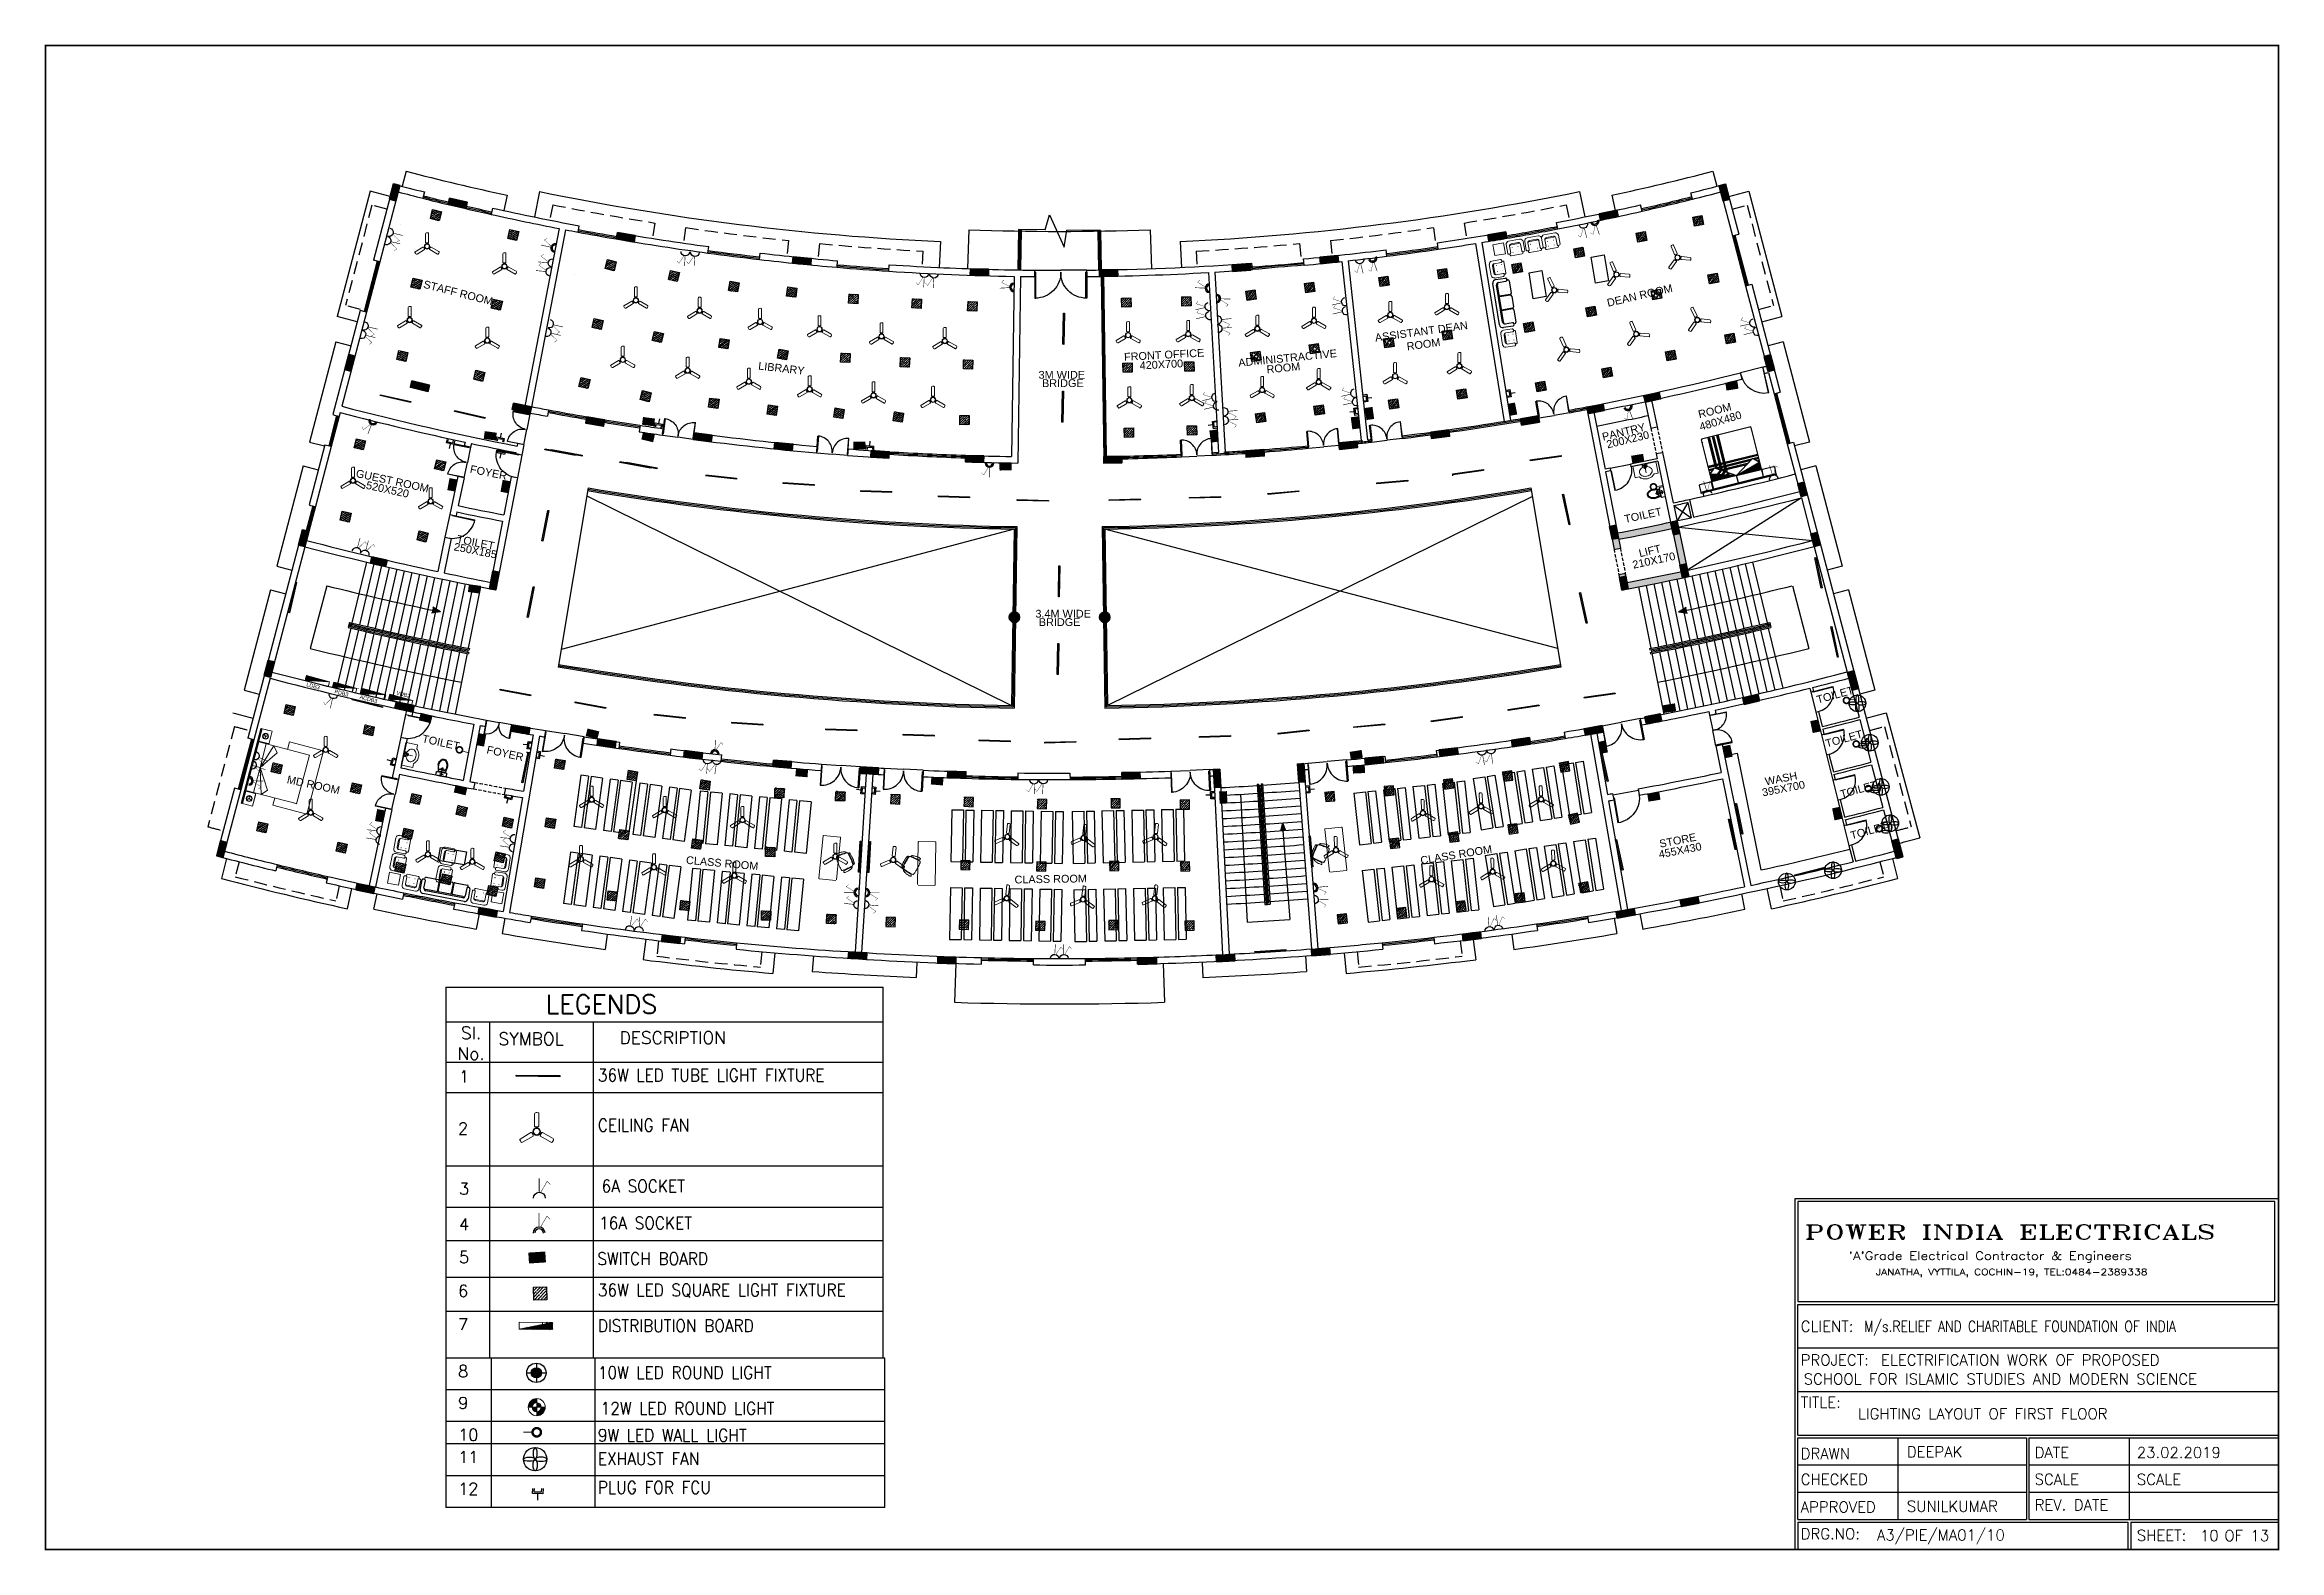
# Model space of a CAD drawing. Header units: inches. Extents: x -221585 to 401252, y -284294 to 332380.
# Drawn here: x 141177 to 149798, y 50309 to 56117 of the extents above; entities that cross this region are included whole.
import ezdxf
from ezdxf.enums import TextEntityAlignment as Align

# ---------------------------------------------------------------- set-up
doc = ezdxf.new("R2010")
doc.units = ezdxf.units.IN
doc.header["$MEASUREMENT"] = 0
doc.linetypes.add('HIDDEN', pattern=[0.375, 0.25, -0.125])
doc.linetypes.add('HIDDEN2', pattern=[0.1875, 0.125, -0.0625])
for name, color, linetype, lineweight in [('-6LTG', 4, 'Continuous', 18), ('ceilingfan', 1, 'Continuous', 15), ('column fa 25', 3, 'Continuous', 35), ('FURN', 56, 'Continuous', 0), ('PIE', 7, 'Continuous', 15), ('text', 72, 'HIDDEN2', 5)]:
    doc.layers.add(name, color=color, linetype=linetype, lineweight=lineweight)
for name, color, linetype in [('A-FUR', 252, 'Continuous'), ('A-GREEN', 80, 'Continuous'), ('A-TEXT', 3, 'Continuous'), ('A_dimension_100', 233, 'Continuous'), ('E-LIGHT', 7, 'Continuous'), ('Lighting', 8, 'Continuous'), ('LINE2', 2, 'Continuous'), ('Power', 7, 'Continuous'), ('UPS', 7, 'Continuous')]:
    doc.layers.add(name, color=color, linetype=linetype)
doc.styles.add('A', font='SIMPLEX', dxfattribs={"width": 0.9})
doc.styles.add('DIM', font='arial.ttf')
doc.styles.add('ROMAND', font='ROMAND.shx')
doc.styles.add('ROMANT', font='romant', dxfattribs={"width": 0.8, "oblique": 1, "height": 3})
doc.styles.get("Standard").update_dxf_attribs({"font": 'arial.ttf'})

msp = doc.modelspace()

# ---------------------------------------------------------------- texts
at = {"color": 7, "style": 'A'}
for s, height, p in [('LEGENDS', 72.21, (143109.9, 52379.3)), ('1', 45.6, (142775.2, 52113.7)), ('2', 45.6, (142771.5, 51913.5)), ('3', 45.6, (142775.2, 51681.1)), ('4', 45.6, (142775.2, 51543.7)), ('5', 45.6, (142775.2, 51416.8)), ('6', 45.6, (142771.8, 51286.5)), ('7', 45.6, (142771.8, 51158.1)), ('8', 45.6, (142771.8, 50977.3)), ('9', 45.6, (142771.8, 50854.7)), ('10', 45.61, (142771.8, 50732.1)), ('11', 45.61, (142771.8, 50645.9)), ('12', 45.61, (142771.8, 50523.3))]:
    msp.add_text(s, height=height, dxfattribs=at).set_placement(p)
at = {"color": 0, "style": 'A'}
for s, p in [('No.', (142822, 52200.8)), ('Sl.', (142822, 52280.6))]:
    msp.add_text(s, height=48.14, dxfattribs=at).set_placement(p, align=Align.CENTER)
for s, height, p in [('SYMBOL', 48.14, (142927.5, 52257.8)), ('DESCRIPTION', 48.142, (143394.6, 52262.1))]:
    msp.add_text(s, height=height, dxfattribs=at).set_placement(p)
at = {"color": 4, "style": 'ROMAND'}
for s, p in [('CLIENT:', (147951.8, 51152.1)), ('PROJECT:', (147951.8, 51022.1)), ('TITLE:', (147951.8, 50858.7)), ('DRAWN', (147951.8, 50661.2)), ('DATE', (148854.3, 50665.3)), ('CHECKED', (147951.8, 50561.5)), ('SCALE', (148854.3, 50562.2)), ('APPROVED', (147951.8, 50455.1)), ('REV. DATE', (148854.3, 50463.1)), ('DRG.NO:', (147951.8, 50351.7)), ('SHEET:', (149248.7, 50345.8))]:
    msp.add_text(s, height=42, dxfattribs=at).set_placement(p)
at = {"color": 246, "style": 'ROMAND', "width": 0.83}
msp.add_text(' M/s.RELIEF AND CHARITABLE FOUNDATION OF INDIA', height=42, dxfattribs=at).set_placement((148172.7, 51151.9))
at = {"color": 246, "style": 'ROMAND'}
for s, p in [('ELECTRIFICATION WORK OF PROPOSED', (148261.8, 51022.1)), ('SCHOOL FOR ISLAMIC STUDIES AND MODERN SCIENCE', (147963.4, 50948.6)), ('23.02.2019', (149248.7, 50665.3)), ('OF 13', (149586.5, 50344.9))]:
    msp.add_text(s, height=42, dxfattribs=at).set_placement(p)
at = {"style": 'ROMAND'}
msp.add_text('LIGHTING LAYOUT OF FIRST FLOOR', height=42, dxfattribs=at).set_placement((148172.7, 50814.6))
at = {"color": 0, "attachment_point": 1, "style": 'A'}
for s, width, insert, char_height in [('36W LED TUBE LIGHT FIXTURE', 6955.156, (143310.9, 52165.7), 48.142), ('CEILING FAN', 5688.689, (143310.9, 51973), 48.142), ('6A SOCKET', 6494.613, (143325.4, 51738), 48.14), ('16A SOCKET', 5496.796, (143315.6, 51595.6), 48.14), ('SWITCH BOARD', 5722.242, (143309, 51457.8), 48.142), ('36W LED SQUARE LIGHT FIXTURE', 6955.156, (143310.9, 51336.9), 48.142), ('DISTRIBUTION BOARD', 8106.989, (143310.9, 51199.4), 48.142), ('10W LED ROUND LIGHT', 8106.989, (143310.9, 51018.6), 48.142), ('12W LED ROUND LIGHT', 8106.989, (143321.8, 50880.6), 48.142), ('9W LED WALL LIGHT', 8106.989, (143310.9, 50776.9), 48.142), ('EXHAUST FAN', 8106.989, (143310.9, 50686.5), 48.142), ('PLUG FOR FCU', 8106.989, (143310.9, 50575.4), 48.142)]:
    msp.add_mtext_dynamic_manual_height_columns(s, width=width, gutter_width=12.5, heights=[0], dxfattribs=dict(at, insert=insert, char_height=char_height))
at = {"style": 'ROMAND'}
for tag, p, s in [('DEEPAK', (148361.6, 50668), 'BTB'), ('SUNILKUMAR', (148361.6, 50458), 'BTB'), ('A3/PIE/MA01/10', (148246.2, 50347.1), 'A3\\PIE\\'), ('10', (149492.2, 50344.9), '-')]:
    msp.add_attdef(tag, p, s, height=42, dxfattribs=at)
at = {"color": 246, "style": 'ROMAND'}
msp.add_attdef('SCALE', (149248.7, 50561.4), 'NTS', height=42, dxfattribs=at)
at = {"layer": 'A-TEXT'}
for s, rotation, p in [('TOILET', 15.35863, (148084.4, 53608.8, 0)), ('TOILET', 15.35863, (148118.6, 53439.7, 0.9)), ('WASH', 11.07152, (147876.1, 53286, -0.4)), ('395X700', 11.07152, (147885.3, 53247.6, -0.4)), ('TOILET', 15.35863, (148175.5, 53244.1, 0)), ('TOILET', 15.35863, (148215, 53084.9, 1.3)), ('455X430', 11.07152, (147486.5, 53009.1, -0.4)), ('STORE', 11.07152, (147477.4, 53047.5, -0.4))]:
    msp.add_text(s, height=30, rotation=rotation, dxfattribs=at).set_placement(p, align=Align.MIDDLE)
at = {"layer": 'text', "lineweight": -2, "ltscale": 2, "style": 'DIM'}
for s, insert, char_height, width, attachment_point, rotation in [('{\\C3;STAFF ROOM}', (142635.4, 55179.2), 30, 355.22, 7, 345.57837), ('{\\C3;DEAN ROOM}', (147208.5, 55105.2, -0.4), 30, 720.442, 7, 13.13877), ('\\pi-1.1521;{\\fArial|b0|i0|c186|p34;\\C3;ASSISTANT DEAN \\P\\pi115.66;ROOM }', (146319.4, 54921.3, 0.4), 30, 355.22, 7, 7.79727), ('{\\C3;FRONT OFFICE}', (145342, 54896.8, 2.1), 30, 355.22, 7, 3.04466), ('{\\C3;ADMINISTRACTIVE}', (145783.6, 54874, 0.4), 30, 355.22, 7, 5.64548), ('{\\C3;LIBRARY}', (143928.5, 54864, 0), 30, 355.22, 7, 353.50276), ('{\\C3;3M WIDE }', (145011.4, 54827.8, 0.4), 30, 355.22, 7, 359.98506), ('{\\C3;420X700}', (145402.2, 54863.5, 2.1), 30, 355.22, 7, 3.04466), ('{\\C3;ROOM}', (145892.6, 54848.4, 0.4), 30, 355.22, 7, 5.64548), ('{\\C3;BRIDGE}', (145024.6, 54795.6, 0.4), 30, 355.22, 7, 359.98506), ('{\\C3; ROOM}', (147549.5, 54672.3, -0.4), 30, 720.442, 7, 13.97663), ('{\\C3;480X480}', (147566.3, 54627.1, -0.4), 30, 355.22, 7, 16.85465), ('{\\C3;PANTRY}', (147189.7, 54588.8, -0.4), 30, 355.22, 7, 13.62714), ('{\\C3;200X230}', (147206.9, 54558.9, -0.4), 30, 355.22, 7, 13.62714), ('{\\C3;FOYER}', (142815.5, 54465.5), 30, 355.22, 7, 348.88708), ('{\\C3;GUEST ROOM}', (142375.1, 54449.3, -0.4), 30, 355.22, 7, 347.79799), ('{\\C3;520X520}', (142414.4, 54403.8, -0.4), 30, 355.22, 7, 347.79799), ('{\\C3;TOILET}', (147274.7, 54271.4, -0.4), 30, 355.22, 7, 11.96553), ('{\\C3;250X185}', (142753.4, 54166.1, -0.4), 30, 355.22, 7, 348.88708), ('{\\C3;TOILET}', (142764.5, 54195.8, -0.4), 30, 355.22, 7, 348.88708), ('{\\C3;210X170}', (147306.5, 54094.8, 0.8), 30, 592.79, 7, 12.14596), ('{\\C3;LIFT}', (147331.3, 54139.5), 30, 355.22, 7, 13.47407), ('{\\C3;3.4M WIDE }', (144999.2, 53906.3, 0.4), 30, 355.22, 7, 359.98506), ('{\\C3;BRIDGE}', (145012.3, 53874, 0.4), 30, 355.22, 7, 359.98506), ('{\\fArial Baltic|b0|i0|c186|p34;\\C3;LDB\\fArial Baltic|b0|i0|c0|p34;3}', (142235.8, 53628.9, 0.9), 15, 296.395, 9, 345.44138), ('{\\fArial Baltic|b0|i0|c186|p34;\\C3;PDB\\fArial Baltic|b0|i0|c0|p34;3}', (142346.4, 53601.3, 0.9), 15, 296.395, 9, 345.44138), ('{\\fArial Baltic|b0|i0|c186|p34;\\C3;ACDB\\fArial Baltic|b0|i0|c0|p34;3}', (142458, 53576.2, 0.5), 15, 296.395, 9, 345.44138), ('{\\fArial Baltic|b0|i0|c186|p34;\\C3;VDB\\fArial Baltic|b0|i0|c0|p34;2}', (142585, 53596.4, 0.5), 15, 296.395, 9, 345.44138), ('{\\C3;TOILET}', (142630.8, 53425.9, -0.4), 30, 355.22, 7, 347.79799), ('{\\C3;FOYER}', (142879.7, 53383.2, -0.4), 30, 355.22, 7, 347.79799), ('{\\C3;      MD ROOM}', (142040.9, 53283.2, -0.4), 30, 355.22, 7, 347.79799), ('{\\C3;CLASS ROOM}', (146762.9, 52999.7, -1535688.6), 30, 355.22, 9, 9.33647), ('{\\C3;CLASS ROOM}', (143928.5, 52932, -1535688.6), 30, 355.22, 9, 354.89568), ('{\\C3;CLASS ROOM}', (145198.2, 52885.4, -1535688.6), 30, 355.22, 9, 0.98435)]:
    msp.add_mtext(s, dxfattribs=dict(at, insert=insert, char_height=char_height, width=width, attachment_point=attachment_point, rotation=rotation))

# ---------------------------------------------------------------- blocks, each defined once
blk = doc.blocks.new('HF')
at = {"color": 1}
for s, height, style, width, p in [('POWER INDIA ELECTRICALS', 3.5, 'ROMANT', 1.5, (-34.43, 3.77)), ("'A'Grade Electrical Contractor & Engineers", 2, 'ROMANT', 1.2, (-23.6, -1.27)), ('JANATHA, VYTTILA, COCHIN-19, TEL:0484-2389338 ', 1.6, 'ROMAND', 1.2, (-17, -5.05))]:
    blk.add_text(s, height=height, dxfattribs=dict(at, style=style, width=width)).set_placement(p)
blk = doc.blocks.new('fgds')
at = {"color": 253, "ltscale": 8}
for p, q in [((-348.363, -122.88), (-346.363, -122.88)), ((-348.363, -122.88), (-348.363, -123.33)), ((-346.363, -122.88), (-346.363, -123.33)), ((-348.363, -123.33), (-346.363, -123.33)), ((-348.363, -123.43), (-346.363, -123.43)), ((-348.363, -123.43), (-348.363, -123.73)), ((-348.363, -123.73), (-346.363, -123.73)), ((-346.363, -123.43), (-346.363, -123.73))]:
    blk.add_line(p, q, dxfattribs=at)
blk = doc.blocks.new('rser')
at = {"color": 2}
for p in [(-0.986, 6.93, 9945.752), (-0.986, 5.78, 9945.752), (-0.986, 4.63, 9945.752), (-0.986, 3.48, 9945.752)]:
    blk.add_blockref('fgds', p, dxfattribs=at)
blk = doc.blocks.new('A$C16F118AB')
for points in [[(0.37, 0.768), (0.37, 0.768), (0.374, 0.77), (0.374, 0.774), (0.372, 0.778), (0.364, 0.785), (0.354, 0.791), (0.344, 0.795), (0.333, 0.799), (0.321, 0.801), (0.307, 0.801), (0.283, 0.797), (0.248, 0.791), (0.205, 0.783), (0.181, 0.776), (0.156, 0.77), (0.132, 0.762), (0.106, 0.752), (0.081, 0.74), (0.057, 0.728), (0.032, 0.714), (0.008, 0.697), (0, 0.691), (0, 0.683), (0.006, 0.671), (0.018, 0.659), (0.035, 0.646), (0.049, 0.64), (0.063, 0.636), (0.075, 0.638), (0.096, 0.648), (0.116, 0.659), (0.136, 0.669), (0.156, 0.679), (0.179, 0.689), (0.199, 0.699), (0.222, 0.709), (0.244, 0.72), (0.287, 0.738), (0.321, 0.752), (0.35, 0.762), (0.37, 0.768)], [(0.565, 0.547), (0.565, 0.547), (0.559, 0.559), (0.553, 0.573), (0.545, 0.585), (0.539, 0.598), (0.53, 0.612), (0.524, 0.624), (0.516, 0.636), (0.51, 0.648), (0.504, 0.661), (0.496, 0.675), (0.488, 0.687), (0.482, 0.699), (0.474, 0.712), (0.465, 0.724), (0.457, 0.736), (0.449, 0.748), (0.439, 0.758), (0.429, 0.764), (0.417, 0.768), (0.402, 0.766), (0.354, 0.748), (0.303, 0.728), (0.256, 0.707), (0.207, 0.685), (0.159, 0.661), (0.112, 0.638), (0.065, 0.614), (0.02, 0.588), (0.012, 0.579), (0.006, 0.569), (0.006, 0.555), (0.01, 0.539), (0.014, 0.526), (0.02, 0.512), (0.024, 0.498), (0.03, 0.484), (0.037, 0.472), (0.043, 0.457), (0.049, 0.443), (0.055, 0.429), (0.063, 0.415), (0.069, 0.4), (0.077, 0.384), (0.085, 0.37), (0.093, 0.354), (0.1, 0.339), (0.108, 0.323), (0.116, 0.309), (0.134, 0.276), (0.15, 0.246), (0.167, 0.215), (0.183, 0.187), (0.199, 0.161), (0.215, 0.136), (0.232, 0.114), (0.246, 0.091), (0.256, 0.081), (0.268, 0.075), (0.28, 0.073), (0.291, 0.075), (0.339, 0.1), (0.386, 0.124), (0.433, 0.15), (0.48, 0.177), (0.524, 0.203), (0.567, 0.232), (0.61, 0.262), (0.652, 0.291), (0.663, 0.301), (0.667, 0.311), (0.667, 0.323), (0.663, 0.337), (0.654, 0.362), (0.644, 0.386), (0.634, 0.411), (0.622, 0.437), (0.61, 0.464), (0.596, 0.492), (0.581, 0.518), (0.565, 0.547)], [(0.638, 0.262), (0.63, 0.256), (0.622, 0.248), (0.612, 0.24), (0.598, 0.23), (0.583, 0.22), (0.567, 0.209), (0.549, 0.197), (0.528, 0.185), (0.508, 0.173), (0.488, 0.159), (0.465, 0.146), (0.445, 0.134), (0.425, 0.124), (0.404, 0.112), (0.386, 0.102), (0.366, 0.091), (0.356, 0.081), (0.35, 0.069), (0.346, 0.053), (0.346, 0.033), (0.35, 0.016), (0.356, 0.004), (0.366, 0), (0.376, 0.002), (0.402, 0.014), (0.427, 0.026), (0.451, 0.041), (0.476, 0.055), (0.498, 0.069), (0.518, 0.083), (0.539, 0.1), (0.557, 0.116), (0.573, 0.132), (0.589, 0.148), (0.602, 0.161), (0.614, 0.173), (0.624, 0.183), (0.63, 0.191), (0.636, 0.197), (0.638, 0.203), (0.642, 0.213), (0.644, 0.226), (0.646, 0.238), (0.646, 0.248), (0.646, 0.256), (0.644, 0.262), (0.64, 0.264), (0.638, 0.262)], [(0.634, 0.585), (0.634, 0.585), (0.624, 0.602), (0.614, 0.62), (0.602, 0.64), (0.587, 0.661), (0.573, 0.683), (0.557, 0.707), (0.541, 0.732), (0.524, 0.758), (0.516, 0.766), (0.508, 0.77), (0.496, 0.774), (0.484, 0.774), (0.474, 0.772), (0.467, 0.766), (0.465, 0.76), (0.469, 0.752), (0.476, 0.74), (0.484, 0.728), (0.49, 0.716), (0.498, 0.703), (0.506, 0.691), (0.512, 0.679), (0.52, 0.667), (0.526, 0.655), (0.534, 0.642), (0.541, 0.63), (0.549, 0.618), (0.555, 0.606), (0.563, 0.594), (0.569, 0.581), (0.575, 0.569), (0.581, 0.557), (0.587, 0.545), (0.596, 0.533), (0.602, 0.52), (0.608, 0.508), (0.614, 0.496), (0.62, 0.484), (0.626, 0.47), (0.632, 0.457), (0.638, 0.445), (0.642, 0.433), (0.648, 0.419), (0.654, 0.407), (0.661, 0.392), (0.667, 0.38), (0.673, 0.366), (0.679, 0.354), (0.685, 0.348), (0.691, 0.346), (0.699, 0.348), (0.707, 0.354), (0.715, 0.364), (0.717, 0.376), (0.72, 0.386), (0.717, 0.396), (0.711, 0.411), (0.705, 0.427), (0.699, 0.441), (0.693, 0.453), (0.687, 0.468), (0.683, 0.48), (0.677, 0.492), (0.673, 0.502), (0.669, 0.512), (0.663, 0.524), (0.658, 0.535), (0.652, 0.545), (0.648, 0.555), (0.642, 0.565), (0.638, 0.575), (0.634, 0.585)]]:
    blk.add_lwpolyline(points)
blk = doc.blocks.new('vgfsdr')
at = {"layer": 'FURN'}
for p, q in [((-348.738, -114.483, 9945.752), (-348.739, -114.492, 9945.752)), ((-348.739, -114.492, 9945.752), (-348.665, -115.127, 9945.752)), ((-348.735, -114.477, 9945.752), (-348.738, -114.483, 9945.752)), ((-348.729, -114.472, 9945.752), (-348.735, -114.477, 9945.752)), ((-348.721, -114.469, 9945.752), (-348.729, -114.472, 9945.752)), ((-347.094, -114.279, 9945.752), (-348.721, -114.469, 9945.752)), ((-346.997, -114.933, 9945.752), (-347.071, -114.297, 9945.752)), ((-348.662, -115.135, 9945.752), (-348.665, -115.127, 9945.752)), ((-348.657, -115.14, 9945.752), (-348.662, -115.135, 9945.752)), ((-348.651, -115.144, 9945.752), (-348.657, -115.14, 9945.752)), ((-348.643, -115.145, 9945.752), (-348.651, -115.144, 9945.752)), ((-347.015, -114.955, 9945.752), (-348.643, -115.145, 9945.752)), ((-347.015, -114.955, 9945.752), (-347.007, -114.952, 9945.752)), ((-347.007, -114.952, 9945.752), (-347.002, -114.948, 9945.752)), ((-347.002, -114.948, 9945.752), (-346.998, -114.941, 9945.752)), ((-346.998, -114.941, 9945.752), (-346.997, -114.933, 9945.752))]:
    blk.add_line(p, q, dxfattribs=at)
blk = doc.blocks.new('556w45')
at = {"color": 2}
blk.add_blockref('vgfsdr', (-0.017, 0.143), dxfattribs=at)
at = {"color": 2, "rotation": 6.647952394738431}
for p in [(-16.273, 39.882), (-13.293, 40.23)]:
    blk.add_blockref('rser', p, dxfattribs=at)
at = {"layer": 'FURN', "rotation": 96.64795239473506}
blk.add_blockref('A$C16F118AB', (-347.408, -114.267, 9945.752), dxfattribs=at)
blk = doc.blocks.new('RYTRTRTRTRT')
at = {"color": 1}
for p, q in [((42.518, 61.153), (42.518, 61.753)), ((42.518, 61.753), (42.538, 61.753)), ((42.538, 61.753), (42.538, 61.153)), ((43.718, 61.753), (43.698, 61.753)), ((43.698, 61.753), (43.698, 61.153)), ((43.718, 61.153), (43.718, 61.753)), ((42.518, 61.153), (42.538, 61.153)), ((42.518, 61.103), (43.118, 61.103)), ((43.718, 61.103), (43.118, 61.103)), ((43.718, 61.153), (43.698, 61.153))]:
    blk.add_line(p, q, dxfattribs=at)
for centre, start, end in [((42.528, 61.163), 359.0371, 90), ((43.708, 61.163), 90, 180.9629)]:
    blk.add_arc(centre, 0.59, start, end, dxfattribs=at)
blk = doc.blocks.new('TRTH')
at = {"color": 1, "ltscale": 8}
for p, q in [((-589.839, -68.759), (-589.839, -67.98)), ((-589.819, -68.759), (-589.819, -67.979)), ((-589.839, -68.759), (-589.819, -68.759)), ((-589.839, -68.859), (-589.039, -68.859))]:
    blk.add_line(p, q, dxfattribs=at)
blk.add_arc((-589.819, -68.759), 0.78, 0, 91.46928, dxfattribs=at)
blk = doc.blocks.new('FEGREGRE')
at = {"color": 20, "ltscale": 10}
for p, q in [((350756.9, 114115.5, 0.8), (350736.8, 114038.1, 0.4)), ((357183.6, 114115.5, 0.8), (357203.7, 114038.1, 0.4)), ((351223.4, 113921.6, 0.4), (351240.1, 113999.7, 0.4)), ((351325.4, 113920.2, 0.4), (351337.9, 113978.8, 0.4)), ((356615.1, 113920.1, 0.4), (356602.6, 113978.8, 0.4)), ((356717.1, 113921.6, 0.4), (356700.3, 113999.7, 0.4)), ((351730.7, 113902.5, 0.4), (351720.2, 113843.4, 0.4)), ((356209.8, 113902.5, 0.4), (356220.3, 113843.4, 0.4)), ((351830.1, 113885.1, 0.4), (351820, 113826.1, 0.4)), ((352225.2, 113822.9, 0.4), (352217.2, 113764.9, 0.4)), ((355715.3, 113822.9, 0.4), (355723.3, 113764.9, 0.4)), ((356110.4, 113885.1, 0.4), (356120.5, 113826, 0.4)), ((352374.1, 113803.9, 0.4), (352364.2, 113725.4, 0.4)), ((352871.5, 113752, 0.4), (352864.6, 113672.2, 0.4)), ((353021, 113739.9, 0.4), (353016.5, 113680.1, 0.4)), ((354919.5, 113739.9, 0.4), (354923.9, 113680.1, 0.4)), ((355069, 113751.9, 0.4), (355075.9, 113672.2, 0.4)), ((355566.4, 113803.8, 0.4), (355576.3, 113725.3, 0.4)), ((353420.2, 113714.9, 0.4), (353417.8, 113656.5, 0.4)), ((353570.2, 113710.8, 0.8), (353565.5, 113560.9, 0.8)), ((354370.2, 113710.8, 0.8), (354374.9, 113560.9, 0.8)), ((354520.2, 113714.9, 0.4), (354522.7, 113656.5, 0.4))]:
    blk.add_line(p, q, dxfattribs=at)
for centre, radius, start, end in [((353970.3, 126473.1, 0.4), 12848.5, 255.42413, 257.65571), ((353970.4, 126473.1, 0.4), 12848.5, 282.34342, 284.575), ((353970.3, 126473.1, 0.4), 12828.5, 258.10192, 259.8983), ((353970.4, 126473.1, 0.4), 12828.5, 280.10083, 281.89721), ((353970.3, 126473.1, 0.4), 12828.5, 260.35055, 262.14575), ((353970.3, 126473.1, 0.4), 12828.5, 277.85338, 279.64858), ((353970.3, 126473.1, 0.4), 12848.5, 262.81881, 265.06302), ((353970.3, 126473.1, 0.4), 12848.5, 274.9361, 277.18032), ((353970.3, 126473.1, 0.4), 12828.5, 265.73613, 267.53133), ((353970.3, 126473.1, 0.4), 12828.5, 272.46779, 274.263), ((353970.4, 126424.6, 0.8), 12870, 268.1974, 271.80135)]:
    blk.add_arc(centre, radius, start, end, dxfattribs=at)
blk = doc.blocks.new('GA')
at = {"color": 1, "ltscale": 10}
for p, q in [((379732.1, 13643.8), (379730.1, 13643.8)), ((379730.1, 13643.8), (379730.1, 13553.8)), ((379732.1, 13553.8), (379732.1, 13643.8)), ((379730.1, 13553.8), (379732.1, 13553.8))]:
    blk.add_line(p, q, dxfattribs=at)
blk.add_arc((379730.1, 13553.8), 90, 0, 88.72666, dxfattribs=at)
blk = doc.blocks.new('SH')
at = {"color": 1, "ltscale": 10}
blk.add_line((379669.2, 13678.6), (379759.2, 13680.7), dxfattribs=at)
at = {"color": 1}
blk.add_blockref('GA', (-61, 134.9), dxfattribs=at)
blk = doc.blocks.new('A$C17E836C2')
for p, q in [((2.525, 2.075), (0.525, 2.075)), ((0.525, 2.075), (0.525, 2.05)), ((0.525, 0.05), (0.525, 2.05)), ((0.525, 1.95), (0.525, 1.925)), ((0.8, 0.818), (0.8, 2.05)), ((0.825, 0.802), (0.825, 2.05)), ((0.85, 2.05), (0.85, 0.785)), ((0.975, 0.705), (0.975, 2.05)), ((1, 0.689), (1, 2.05)), ((1.025, 2.05), (1.025, 0.673)), ((1.15, 0.592), (1.15, 2.05)), ((1.175, 0.576), (1.175, 2.05)), ((1.2, 2.05), (1.2, 0.56)), ((2.525, 2.05), (2.525, 2.075)), ((2.525, 2.05), (2.525, 0.05)), ((2.525, 1.975), (2.525, 1.95)), ((0.525, 0.975), (2.525, 0.975)), ((2.525, 0.95), (0.525, 0.95)), ((0.525, 0.925), (2.525, 0.925)), ((0, 0.32), (0, 0.05)), ((0, 0.05), (0.5, 0.05)), ((0, 0.025), (3.05, 0.025)), ((0, 0), (0, 0.025)), ((0.47, 0.35), (0.03, 0.35)), ((0.5, 0.05), (0.5, 0.32)), ((0.525, 0.85), (2.525, 0.85)), ((0.525, 0.65), (0.75, 0.85)), ((0.722, 0.825), (0.525, 0.825)), ((0.525, 0.8), (0.694, 0.8)), ((0.525, 0.8), (0.694, 0.8)), ((0.525, 0.725), (0.609, 0.725)), ((0.581, 0.7), (0.525, 0.7)), ((0.525, 0.675), (0.553, 0.675)), ((1.525, 0.35), (0.525, 0.65)), ((0.525, 0.625), (0.608, 0.625)), ((0.525, 0.6), (0.692, 0.6)), ((0.525, 0.575), (0.775, 0.575)), ((0.525, 0.55), (0.858, 0.55)), ((0.525, 0.525), (0.942, 0.525)), ((0.525, 0.5), (1.025, 0.5)), ((0.525, 0.475), (1.108, 0.475)), ((0.525, 0.45), (1.192, 0.45)), ((0.525, 0.425), (1.275, 0.425)), ((0.525, 0.4), (1.358, 0.4)), ((0.525, 0.375), (1.5, 0.375)), ((1.525, 0.35), (0.525, 0.35)), ((2.525, 0.05), (0.525, 0.05)), ((0.55, 0.642), (0.55, 0.35)), ((0.575, 0.635), (0.575, 0.35)), ((0.6, 0.627), (0.6, 0.35)), ((0.625, 0.62), (0.625, 0.35)), ((0.65, 0.612), (0.65, 0.35)), ((0.675, 0.605), (0.675, 0.35)), ((0.7, 0.597), (0.7, 0.35)), ((0.725, 0.59), (0.725, 0.35)), ((0.75, 0.85), (1.525, 0.35)), ((0.75, 0.582), (0.75, 0.35)), ((0.775, 0.575), (0.775, 0.35)), ((2.261, 0.825), (0.789, 0.825)), ((0.8, 0.568), (0.963, 0.713)), ((0.8, 0.567), (0.8, 0.35)), ((0.824, 0.56), (0.982, 0.7)), ((0.825, 0.56), (0.825, 0.35)), ((0.828, 0.8), (2.223, 0.8)), ((0.828, 0.8), (2.223, 0.8)), ((0.849, 0.553), (1.001, 0.688)), ((0.85, 0.552), (0.85, 0.35)), ((0.875, 0.545), (0.875, 0.35)), ((0.9, 0.537), (0.9, 0.35)), ((0.925, 0.53), (0.925, 0.35)), ((0.944, 0.725), (2.106, 0.725)), ((0.95, 0.522), (0.95, 0.35)), ((0.973, 0.516), (1.097, 0.626)), ((0.975, 0.515), (0.975, 0.35)), ((2.068, 0.7), (0.983, 0.7)), ((0.998, 0.508), (1.116, 0.614)), ((1, 0.507), (1, 0.35)), ((1.021, 0.675), (2.029, 0.675)), ((1.022, 0.501), (1.135, 0.601)), ((1.025, 0.5), (1.025, 0.35)), ((1.05, 0.492), (1.05, 0.35)), ((1.075, 0.485), (1.075, 0.35)), ((1.1, 0.477), (1.1, 0.35)), ((1.125, 0.47), (1.125, 0.35)), ((1.146, 0.464), (1.231, 0.539)), ((1.15, 0.462), (1.15, 0.35)), ((1.171, 0.456), (1.251, 0.527)), ((1.175, 0.455), (1.175, 0.35)), ((1.196, 0.449), (1.27, 0.515)), ((1.2, 0.447), (1.2, 0.35)), ((1.225, 0.44), (1.225, 0.35)), ((1.25, 0.432), (1.25, 0.35)), ((1.275, 0.425), (1.275, 0.35)), ((1.3, 0.417), (1.3, 0.35)), ((1.325, 0.41), (1.325, 0.35)), ((1.35, 0.402), (1.35, 0.35)), ((1.375, 0.395), (1.375, 0.35)), ((1.4, 0.387), (1.4, 0.35)), ((1.425, 0.38), (1.425, 0.35)), ((1.45, 0.372), (1.45, 0.35)), ((1.493, 0.36), (1.5, 0.366)), ((1.518, 0.352), (1.519, 0.354)), ((2.3, 0.85), (1.525, 0.35)), ((1.525, 0.35), (2.525, 0.65)), ((1.525, 0.35), (2.525, 0.35)), ((1.525, 0.05), (1.525, 0.35)), ((2.525, 0.375), (1.55, 0.375)), ((1.6, 0.372), (1.6, 0.35)), ((1.625, 0.38), (1.625, 0.35)), ((1.65, 0.387), (1.65, 0.35)), ((1.675, 0.395), (1.675, 0.35)), ((2.525, 0.4), (1.692, 0.4)), ((1.7, 0.402), (1.7, 0.35)), ((1.725, 0.41), (1.725, 0.35)), ((1.75, 0.417), (1.75, 0.35)), ((2.525, 0.425), (1.775, 0.425)), ((1.775, 0.425), (1.775, 0.35)), ((1.8, 0.432), (1.8, 0.35)), ((1.825, 0.44), (1.825, 0.35)), ((1.85, 0.447), (1.85, 0.35)), ((2.525, 0.45), (1.858, 0.45)), ((1.875, 0.455), (1.875, 0.35)), ((1.9, 0.462), (1.9, 0.35)), ((1.925, 0.47), (1.925, 0.35)), ((2.525, 0.475), (1.942, 0.475)), ((1.95, 0.477), (1.95, 0.35)), ((1.975, 0.485), (1.975, 0.35)), ((2, 0.492), (2, 0.35)), ((2.525, 0.5), (2.025, 0.5)), ((2.025, 0.5), (2.025, 0.35)), ((2.05, 0.507), (2.05, 0.35)), ((2.075, 0.515), (2.075, 0.35)), ((2.1, 0.522), (2.1, 0.35)), ((2.525, 0.525), (2.108, 0.525)), ((2.125, 0.53), (2.125, 0.35)), ((2.15, 0.537), (2.15, 0.35)), ((2.175, 0.545), (2.175, 0.35)), ((2.525, 0.55), (2.192, 0.55)), ((2.2, 0.552), (2.2, 0.35)), ((2.225, 0.56), (2.225, 0.35)), ((2.25, 0.567), (2.25, 0.35)), ((2.525, 0.575), (2.275, 0.575)), ((2.275, 0.575), (2.275, 0.35)), ((2.525, 0.65), (2.3, 0.85)), ((2.3, 0.582), (2.3, 0.35)), ((2.325, 0.59), (2.325, 0.35)), ((2.525, 0.825), (2.328, 0.825)), ((2.35, 0.597), (2.35, 0.35)), ((2.356, 0.8), (2.525, 0.8)), ((2.356, 0.8), (2.525, 0.8)), ((2.525, 0.6), (2.358, 0.6)), ((2.375, 0.605), (2.375, 0.35)), ((2.4, 0.612), (2.4, 0.35)), ((2.425, 0.62), (2.425, 0.35)), ((2.441, 0.725), (2.525, 0.725)), ((2.525, 0.625), (2.442, 0.625)), ((2.45, 0.627), (2.45, 0.35)), ((2.525, 0.7), (2.469, 0.7)), ((2.475, 0.635), (2.475, 0.35)), ((2.497, 0.675), (2.525, 0.675)), ((2.5, 0.642), (2.5, 0.35)), ((2.55, 0.05), (2.55, 0.32)), ((3.05, 0.05), (2.55, 0.05)), ((2.58, 0.35), (3.02, 0.35)), ((3.05, 0.32), (3.05, 0.05)), ((3.05, 0.025), (3.05, 0)), ((3.05, 0), (0, 0))]:
    blk.add_line(p, q)
for centre, start, end in [((0.03, 0.32), 90, 180), ((0.47, 0.32), 0, 90), ((2.58, 0.32), 90, 180), ((3.02, 0.32), 0, 90)]:
    blk.add_arc(centre, 0.03, start, end)
blk = doc.blocks.new('erewrewgregre')
for p, q in [((1543.251, -964.41), (1543.251, -964.917)), ((1544.265, -964.41), (1543.251, -964.41)), ((1544.265, -964.917), (1544.265, -964.41)), ((1543.251, -964.917), (1544.265, -964.917))]:
    blk.add_line(p, q)
blk = doc.blocks.new('frgre')
at = {"layer": 'FURN'}
for p, q in [((-1218.604, -2440.471), (-1218.604, -2440.888)), ((-1218.188, -2440.471), (-1218.604, -2440.471)), ((-1218.188, -2440.888), (-1218.188, -2440.471)), ((-1218.604, -2440.888), (-1218.188, -2440.888))]:
    blk.add_line(p, q, dxfattribs=at)
blk = doc.blocks.new('fregtr')
at = {"layer": 'FURN'}
for p, q in [((-1209.949, -2453.172), (-1209.949, -2453.509)), ((-1209.411, -2453.059), (-1209.836, -2453.059)), ((-1209.411, -2453.059), (-1209.836, -2453.059)), ((-1209.836, -2453.247), (-1209.836, -2453.509)), ((-1209.836, -2453.247), (-1209.836, -2453.509)), ((-1209.486, -2453.172), (-1209.761, -2453.172)), ((-1209.486, -2453.172), (-1209.761, -2453.172)), ((-1209.486, -2453.209), (-1209.761, -2453.209)), ((-1209.486, -2453.209), (-1209.761, -2453.209)), ((-1209.411, -2453.509), (-1209.411, -2453.247)), ((-1209.411, -2453.509), (-1209.411, -2453.247)), ((-1209.299, -2453.509), (-1209.299, -2453.172)), ((-1209.299, -2453.509), (-1209.299, -2453.172)), ((-1209.874, -2453.547), (-1209.911, -2453.547)), ((-1209.874, -2453.547), (-1209.911, -2453.547)), ((-1209.874, -2453.547), (-1209.874, -2453.584)), ((-1209.874, -2453.547), (-1209.874, -2453.584)), ((-1209.836, -2453.622), (-1209.411, -2453.622)), ((-1209.836, -2453.622), (-1209.411, -2453.622)), ((-1209.336, -2453.547), (-1209.374, -2453.547)), ((-1209.374, -2453.547), (-1209.374, -2453.584)), ((-1209.374, -2453.547), (-1209.374, -2453.584)), ((-1209.336, -2453.547), (-1209.374, -2453.547))]:
    blk.add_line(p, q, dxfattribs=at)
for centre, radius, start, end in [((-1209.836, -2453.172), 0.112, 90, 180), ((-1209.836, -2453.172), 0.112, 90, 180), ((-1209.911, -2453.509), 0.0375, 180, 270), ((-1209.911, -2453.509), 0.0375, 180, 270), ((-1209.874, -2453.509), 0.0375, 270, 0), ((-1209.874, -2453.509), 0.0375, 270, 0), ((-1209.761, -2453.247), 0.075, 90, 180), ((-1209.761, -2453.247), 0.075, 90, 180), ((-1209.782, -2453.262), 0.0561, 68.22059, 164.90951), ((-1209.782, -2453.262), 0.0561, 68.22059, 164.90951), ((-1209.724, -2453.322), 0.00281, 0, 180), ((-1209.724, -2453.322), 0.00281, 0, 180), ((-1209.724, -2453.322), 0.00281, 180, 0), ((-1209.724, -2453.322), 0.00281, 180, 0), ((-1209.724, -2453.509), 0.00281, 0, 180), ((-1209.724, -2453.509), 0.00281, 0, 180), ((-1209.724, -2453.509), 0.00281, 180, 0), ((-1209.724, -2453.509), 0.00281, 180, 0), ((-1209.499, -2453.322), 0.00281, 0, 180), ((-1209.499, -2453.322), 0.00281, 0, 180), ((-1209.499, -2453.322), 0.00281, 180, 0), ((-1209.499, -2453.322), 0.00281, 180, 0), ((-1209.499, -2453.509), 0.00281, 0, 180), ((-1209.499, -2453.509), 0.00281, 0, 180), ((-1209.499, -2453.509), 0.00281, 180, 0), ((-1209.499, -2453.509), 0.00281, 180, 0), ((-1209.486, -2453.247), 0.075, 0, 90), ((-1209.486, -2453.247), 0.075, 0, 90), ((-1209.466, -2453.262), 0.0561, 15.09049, 111.77941), ((-1209.466, -2453.262), 0.0561, 15.09049, 111.77941), ((-1209.411, -2453.172), 0.112, 0, 90), ((-1209.411, -2453.172), 0.112, 0, 90), ((-1209.374, -2453.509), 0.0375, 180, 270), ((-1209.374, -2453.509), 0.0375, 180, 270), ((-1209.336, -2453.509), 0.0375, 270, 0), ((-1209.336, -2453.509), 0.0375, 270, 0), ((-1209.836, -2453.584), 0.0375, 180, 270), ((-1209.836, -2453.584), 0.0375, 180, 270), ((-1209.411, -2453.584), 0.0375, 270, 0), ((-1209.411, -2453.584), 0.0375, 270, 0)]:
    blk.add_arc(centre, radius, start, end, dxfattribs=at)
blk = doc.blocks.new('REGREHTR')
at = {"layer": 'FURN'}
for p, q in [((-1332.745, -2479.595), (-1332.745, -2479.932)), ((-1332.745, -2479.595), (-1332.745, -2479.932)), ((-1332.707, -2479.557), (-1332.67, -2479.557)), ((-1332.707, -2479.557), (-1332.67, -2479.557)), ((-1332.67, -2479.557), (-1332.67, -2479.52)), ((-1332.67, -2479.557), (-1332.67, -2479.52)), ((-1332.633, -2479.595), (-1332.633, -2479.857)), ((-1332.633, -2479.595), (-1332.633, -2479.857)), ((-1332.207, -2479.483), (-1332.632, -2479.482)), ((-1332.207, -2479.483), (-1332.632, -2479.482)), ((-1332.208, -2479.858), (-1332.208, -2479.595)), ((-1332.208, -2479.858), (-1332.208, -2479.595)), ((-1332.17, -2479.558), (-1332.17, -2479.52)), ((-1332.17, -2479.558), (-1332.17, -2479.52)), ((-1332.17, -2479.558), (-1332.132, -2479.558)), ((-1332.17, -2479.558), (-1332.132, -2479.558)), ((-1332.095, -2479.933), (-1332.095, -2479.596)), ((-1332.095, -2479.933), (-1332.095, -2479.596)), ((-1332.633, -2480.045), (-1332.208, -2480.045)), ((-1332.633, -2480.045), (-1332.208, -2480.045)), ((-1332.558, -2479.895), (-1332.283, -2479.895)), ((-1332.558, -2479.895), (-1332.283, -2479.895)), ((-1332.558, -2479.932), (-1332.283, -2479.933)), ((-1332.558, -2479.932), (-1332.283, -2479.933))]:
    blk.add_line(p, q, dxfattribs=at)
for centre, radius, start, end in [((-1332.708, -2479.595), 0.0375, 89.91934, 179.91934), ((-1332.708, -2479.595), 0.0375, 89.91934, 179.91934), ((-1332.632, -2479.52), 0.0375, 89.91934, 179.91934), ((-1332.632, -2479.52), 0.0375, 89.91934, 179.91934), ((-1332.67, -2479.595), 0.0375, 359.91934, 89.91934), ((-1332.67, -2479.595), 0.0375, 359.91934, 89.91934), ((-1332.545, -2479.595), 0.00281, 359.91934, 179.91934), ((-1332.545, -2479.595), 0.00281, 359.91934, 179.91934), ((-1332.545, -2479.595), 0.00281, 179.91934, 359.91934), ((-1332.545, -2479.595), 0.00281, 179.91934, 359.91934), ((-1332.32, -2479.595), 0.00281, 359.91934, 179.91934), ((-1332.32, -2479.595), 0.00281, 359.91934, 179.91934), ((-1332.32, -2479.595), 0.00281, 179.91934, 359.91934), ((-1332.32, -2479.595), 0.00281, 179.91934, 359.91934), ((-1332.17, -2479.595), 0.0375, 89.91934, 179.91934), ((-1332.17, -2479.595), 0.0375, 89.91934, 179.91934), ((-1332.207, -2479.52), 0.0375, 359.91934, 89.91934), ((-1332.207, -2479.52), 0.0375, 359.91934, 89.91934), ((-1332.133, -2479.596), 0.0375, 359.91934, 89.91934), ((-1332.133, -2479.596), 0.0375, 359.91934, 89.91934), ((-1332.633, -2479.932), 0.112, 179.91934, 269.91934), ((-1332.633, -2479.932), 0.112, 179.91934, 269.91934), ((-1332.558, -2479.857), 0.075, 179.91934, 269.91934), ((-1332.579, -2479.843), 0.0561, 195.00982, 291.69874), ((-1332.579, -2479.843), 0.0561, 195.00982, 291.69874), ((-1332.558, -2479.857), 0.075, 179.91934, 269.91934), ((-1332.545, -2479.782), 0.00281, 359.91934, 179.91934), ((-1332.545, -2479.782), 0.00281, 359.91934, 179.91934), ((-1332.545, -2479.782), 0.00281, 179.91934, 359.91934), ((-1332.545, -2479.782), 0.00281, 179.91934, 359.91934), ((-1332.32, -2479.783), 0.00281, 359.91934, 179.91934), ((-1332.32, -2479.783), 0.00281, 359.91934, 179.91934), ((-1332.32, -2479.783), 0.00281, 179.91934, 359.91934), ((-1332.32, -2479.783), 0.00281, 179.91934, 359.91934), ((-1332.283, -2479.858), 0.075, 269.91934, 359.91934), ((-1332.262, -2479.843), 0.0561, 248.13993, 344.82885), ((-1332.262, -2479.843), 0.0561, 248.13993, 344.82885), ((-1332.283, -2479.858), 0.075, 269.91934, 359.91934), ((-1332.208, -2479.933), 0.112, 269.91934, 359.91934), ((-1332.208, -2479.933), 0.112, 269.91934, 359.91934)]:
    blk.add_arc(centre, radius, start, end, dxfattribs=at)
blk = doc.blocks.new('S')
at = {"color": 8}
for p, q in [((-1517.398, 487.544), (-1517.398, 487.926)), ((-1517.398, 487.544), (-1517.398, 487.926)), ((-1517.313, 487.969), (-1517.356, 487.969)), ((-1517.313, 487.969), (-1517.356, 487.969)), ((-1517.313, 487.969), (-1517.313, 488.011)), ((-1517.313, 487.969), (-1517.313, 488.011)), ((-1517.271, 488.054), (-1516.789, 488.054)), ((-1517.271, 488.054), (-1516.789, 488.054)), ((-1517.271, 487.629), (-1517.271, 487.926)), ((-1517.271, 487.629), (-1517.271, 487.926)), ((-1516.718, 488.011), (-1516.747, 488.011)), ((-1516.718, 488.011), (-1516.747, 488.011)), ((-1516.747, 488.011), (-1516.747, 487.586)), ((-1516.747, 488.011), (-1516.747, 487.586)), ((-1516.718, 488.011), (-1516.718, 487.586)), ((-1516.718, 488.011), (-1516.718, 487.586)), ((-1516.676, 488.054), (-1516.251, 488.054)), ((-1516.676, 488.054), (-1516.251, 488.054)), ((-1516.208, 488.011), (-1516.208, 487.586)), ((-1516.208, 488.011), (-1516.208, 487.586)), ((-1516.18, 488.011), (-1516.207, 488.011)), ((-1516.18, 488.011), (-1516.207, 488.011)), ((-1516.18, 488.011), (-1516.18, 487.586)), ((-1516.18, 488.011), (-1516.18, 487.586)), ((-1516.138, 488.054), (-1515.656, 488.054)), ((-1516.138, 488.054), (-1515.656, 488.054)), ((-1515.656, 487.926), (-1515.656, 487.629)), ((-1515.656, 487.926), (-1515.656, 487.629)), ((-1515.613, 487.969), (-1515.613, 488.011)), ((-1515.613, 487.969), (-1515.613, 488.011)), ((-1515.571, 487.969), (-1515.613, 487.969)), ((-1515.571, 487.969), (-1515.613, 487.969)), ((-1515.528, 487.926), (-1515.528, 487.544)), ((-1515.528, 487.926), (-1515.528, 487.544)), ((-1515.656, 487.416), (-1517.271, 487.416)), ((-1515.656, 487.416), (-1517.271, 487.416)), ((-1515.741, 487.586), (-1517.186, 487.586)), ((-1515.741, 487.586), (-1517.186, 487.586)), ((-1515.741, 487.544), (-1517.186, 487.544)), ((-1515.741, 487.544), (-1517.186, 487.544))]:
    blk.add_line(p, q, dxfattribs=at)
at = {"color": 8, "const_width": 0.00637}
for points in [[(-1517.14, 487.926, 1), (-1517.147, 487.926, 1)], [(-1517.14, 487.926, 1), (-1517.147, 487.926, 1)], [(-1516.885, 487.926, 1), (-1516.892, 487.926, 1)], [(-1516.885, 487.926, 1), (-1516.892, 487.926, 1)], [(-1516.588, 487.926, 1), (-1516.594, 487.926, 1)], [(-1516.588, 487.926, 1), (-1516.594, 487.926, 1)], [(-1516.333, 487.926, 1), (-1516.339, 487.926, 1)], [(-1516.333, 487.926, 1), (-1516.339, 487.926, 1)], [(-1516.035, 487.926, 1), (-1516.042, 487.926, 1)], [(-1516.035, 487.926, 1), (-1516.042, 487.926, 1)], [(-1515.78, 487.926, 1), (-1515.787, 487.926, 1)], [(-1515.78, 487.926, 1), (-1515.787, 487.926, 1)], [(-1517.14, 487.714, 1), (-1517.147, 487.714, 1)], [(-1517.14, 487.714, 1), (-1517.147, 487.714, 1)], [(-1516.885, 487.714, 1), (-1516.892, 487.714, 1)], [(-1516.885, 487.714, 1), (-1516.892, 487.714, 1)], [(-1516.588, 487.714, 1), (-1516.594, 487.714, 1)], [(-1516.588, 487.714, 1), (-1516.594, 487.714, 1)], [(-1516.333, 487.714, 1), (-1516.339, 487.714, 1)], [(-1516.333, 487.714, 1), (-1516.339, 487.714, 1)], [(-1516.035, 487.714, 1), (-1516.042, 487.714, 1)], [(-1516.035, 487.714, 1), (-1516.042, 487.714, 1)], [(-1515.78, 487.714, 1), (-1515.787, 487.714, 1)], [(-1515.78, 487.714, 1), (-1515.787, 487.714, 1)]]:
    blk.add_lwpolyline(points, format="xyb", close=True, dxfattribs=at)
at = {"color": 8}
for centre, radius, start, end in [((-1517.356, 487.926), 0.0425, 90, 180), ((-1517.356, 487.926), 0.0425, 90, 180), ((-1517.271, 488.011), 0.0425, 90, 180), ((-1517.271, 488.011), 0.0425, 90, 180), ((-1517.313, 487.926), 0.0425, 0, 90), ((-1517.313, 487.926), 0.0425, 0, 90), ((-1516.789, 488.011), 0.0425, 0, 90), ((-1516.789, 488.011), 0.0425, 0, 90), ((-1516.676, 488.011), 0.0425, 90, 180), ((-1516.676, 488.011), 0.0425, 90, 180), ((-1516.251, 488.011), 0.0425, 0, 90), ((-1516.251, 488.011), 0.0425, 0, 90), ((-1516.138, 488.011), 0.0425, 90, 180), ((-1516.138, 488.011), 0.0425, 90, 180), ((-1515.656, 488.011), 0.0425, 0, 90), ((-1515.656, 488.011), 0.0425, 0, 90), ((-1515.613, 487.926), 0.0425, 90, 180), ((-1515.613, 487.926), 0.0425, 90, 180), ((-1515.571, 487.926), 0.0425, 0, 90), ((-1515.571, 487.926), 0.0425, 0, 90), ((-1517.271, 487.544), 0.128, 180, 270), ((-1517.271, 487.544), 0.128, 180, 270), ((-1517.186, 487.629), 0.085, 180, 270), ((-1517.209, 487.645), 0.0636, 195.09049, 291.77941), ((-1517.209, 487.645), 0.0636, 195.09049, 291.77941), ((-1517.186, 487.629), 0.085, 180, 270), ((-1515.741, 487.629), 0.085, 270, 0), ((-1515.717, 487.645), 0.0636, 248.22059, 344.90951), ((-1515.717, 487.645), 0.0636, 248.22059, 344.90951), ((-1515.741, 487.629), 0.085, 270, 0), ((-1515.656, 487.544), 0.128, 270, 0), ((-1515.656, 487.544), 0.128, 270, 0)]:
    blk.add_arc(centre, radius, start, end, dxfattribs=at)
blk = doc.blocks.new('A$C4DAE545B')
for p, q in [((0.525, 2.075), (2.465, 2.075)), ((0.525, 2.05), (0.525, 2.075)), ((0.525, 2.05), (0.525, 0.05)), ((0.525, 1.975), (0.525, 1.95)), ((2.465, 0.05), (2.465, 2.075)), ((0.47, 0.45), (0, 0.45)), ((0, 0.45), (0, 0.05)), ((0, 0.05), (0.5, 0.05)), ((2.99, 0.025), (0, 0.025)), ((0, 0.025), (0, 0)), ((0.239, 0.236), (0.194, 0.172)), ((0.243, 0.267), (0.211, 0.338)), ((0.268, 0.249), (0.346, 0.241)), ((0.5, 0.05), (0.5, 0.42)), ((0.525, 0.65), (0.75, 0.85)), ((1.525, 0.35), (0.525, 0.65)), ((1.525, 0.35), (0.525, 0.35)), ((0.525, 0.05), (2.465, 0.05)), ((0.75, 0.85), (1.525, 0.35)), ((2.24, 0.85), (1.525, 0.35)), ((1.525, 0.35), (2.465, 0.65)), ((1.525, 0.35), (2.465, 0.35)), ((1.525, 0.05), (1.525, 0.35)), ((1.532, 0.352), (1.531, 0.354)), ((1.557, 0.36), (1.55, 0.366)), ((2.465, 0.65), (2.24, 0.85)), ((2.49, 0.05), (2.49, 0.42)), ((2.99, 0.05), (2.49, 0.05)), ((2.99, 0.05), (2.49, 0.05)), ((2.52, 0.45), (2.99, 0.45)), ((2.722, 0.249), (2.644, 0.241)), ((2.747, 0.267), (2.779, 0.338)), ((2.751, 0.236), (2.796, 0.172)), ((2.99, 0.45), (2.99, 0.05)), ((2.99, 0.32), (2.99, 0.05)), ((2.99, 0), (2.99, 0.025)), ((2.99, 0.025), (2.99, 0)), ((0, 0), (2.99, 0))]:
    blk.add_line(p, q)
for points in [[(2.465, 1.203), (2.767, 1.203), (2.767, 2.556), (0.233, 2.556)], [(0.233, 2.556), (0.233, 1.203), (0.525, 1.203)], [(0, 0.45), (0.441, 0.45)]]:
    blk.add_lwpolyline(points)
for centre, radius in [((0.25, 0.25), 0.114), ((0.25, 0.25), 0.0962), ((0.25, 0.25), 0.018), ((2.74, 0.25), 0.114), ((2.74, 0.25), 0.0962), ((2.74, 0.25), 0.018)]:
    blk.add_circle(centre, radius)
for centre, start, end in [((0.47, 0.42), 0, 90), ((2.52, 0.42), 90, 180)]:
    blk.add_arc(centre, 0.03, start, end)
blk = doc.blocks.new('WC-B1')
at = {"layer": 'LINE2', "color": 0, "ltscale": 0.02}
for p, q in [((-0.397, 0.179), (-0.175, 0.14)), ((-0.236, 0.112), (-0.236, -0.116)), ((-0.175, 0.14), (-0.175, -0.145)), ((-0.135, 0.189), (-0.135, -0.193)), ((-0.005, 0.2), (-0.124, 0.2)), ((0.006, -0.193), (0.006, 0.189)), ((-0.397, -0.184), (-0.175, -0.145)), ((-0.124, -0.204), (-0.005, -0.204))]:
    blk.add_line(p, q, dxfattribs=at)
at = {"layer": 'LINE2', "color": 0}
for p, q in [((-0.271, 0.065), (-0.271, -0.076)), ((-0.175, 0.14), (-0.135, 0.14)), ((-0.135, 0), (0, 0)), ((-0.071, 0.067), (-0.071, -0.073)), ((-0.335, -0.002), (-0.201, -0.002)), ((-0.175, -0.145), (-0.135, -0.145))]:
    blk.add_line(p, q, dxfattribs=at)
at = {"layer": 'LINE2', "color": 0, "ltscale": 0.02}
blk.add_lwpolyline([(-0.397, -0.16, 0.068014), (-0.304, -0.147, 0.075335), (-0.236, -0.116, 0.107086)], format="xyb", dxfattribs=at)
at = {"layer": 'LINE2', "color": 0}
blk.add_circle((-0.271, -0.002), 0.0342, dxfattribs=at)
at = {"layer": 'LINE2', "color": 0, "ltscale": 0.02}
blk.add_circle((-0.071, 0), 0.0239, dxfattribs=at)
for centre, radius, start, end in [((-0.531, -0.002), 0.128, 149.10756, 180), ((-0.467, -0.041), 0.203, 124.69515, 149.10756), ((-0.523, -0.002), 0.108, 148.36652, 180), ((-0.463, -0.039), 0.179, 123.91743, 148.36652), ((-0.425, -0.102), 0.277, 106.00095, 124.69515), ((-0.423, -0.098), 0.25, 105.56374, 123.91743), ((-0.397, -0.198), 0.378, 90, 106.00095), ((-0.397, -0.192), 0.347, 90, 105.56374), ((-0.397, -0.192), 0.347, 74.43626, 90), ((-0.371, -0.098), 0.25, 57.2032, 74.43626), ((-0.124, 0.189), 0.0106, 90, 180), ((-0.005, 0.189), 0.0106, 0, 90), ((-0.531, -0.002), 0.128, 180, 210.89244), ((-0.467, 0.036), 0.203, 210.89244, 235.30485), ((-0.523, -0.002), 0.108, 180, 211.63348), ((-0.463, 0.035), 0.179, 211.63348, 236.08257), ((-0.425, 0.097), 0.277, 235.30485, 253.99905), ((-0.423, 0.094), 0.25, 236.08257, 254.43626), ((-0.397, 0.194), 0.378, 253.99905, 270), ((-0.397, 0.187), 0.347, 254.43626, 270), ((-0.124, -0.193), 0.0106, 180, 270), ((-0.005, -0.193), 0.0106, 270, 0)]:
    blk.add_arc(centre, radius, start, end, dxfattribs=at)
blk = doc.blocks.new('RHTHJTR')
at = {"layer": 'FURN'}
for p, q in [((153291.9, 120162.6), (153291.9, 120207.6)), ((153326.2, 120201.3), (153332.5, 120201.3)), ((153329.7, 120204.5), (153329.7, 120198.2)), ((153330.6, 120191.9), (153342.8, 120191.9)), ((153336.9, 120197.7), (153336.9, 120173)), ((153340.6, 120201.3), (153346.9, 120201.3)), ((153344.1, 120204.5), (153344.1, 120198.2)), ((153381.9, 120162.6), (153381.9, 120207.6)), ((153307.8, 120162.6), (153291.9, 120162.6)), ((153381.9, 120162.6), (153366, 120162.6))]:
    blk.add_line(p, q, dxfattribs=at)
for points in [[(153338.5, 120197.2, -0.064507), (153346.7, 120195.8, -0.086671), (153354.4, 120191.7, -0.105797), (153359.9, 120185.3, -0.124895), (153361.7, 120178.4, -0.124895), (153359.9, 120171.4, -0.105797), (153354.4, 120165, -0.086671), (153346.7, 120161, -0.076738), (153336.9, 120159.5, -0.076738), (153327.2, 120161, -0.086671), (153319.4, 120165, -0.105797), (153313.9, 120171.4, -0.124895), (153312.2, 120178.4, -0.124895), (153313.9, 120185.3, -0.105797), (153319.4, 120191.7, -0.086671), (153327.2, 120195.8, -0.064507), (153335.4, 120197.2, -0.076738)], [(153366, 120162.6, -0.065108), (153360.5, 120157.1, -0.086671), (153349.7, 120151.5, -0.076738), (153336.9, 120149.5, -0.076738), (153324.2, 120151.5, -0.086671), (153313.4, 120157.1, -0.065108), (153307.8, 120162.6, -0.065108)]]:
    blk.add_lwpolyline(points, format="xyb", dxfattribs=at)
blk.add_lwpolyline([(153335.1, 120202.8), (153335.6, 120192.7, 0.89936), (153338.3, 120192.7), (153338.7, 120202.8, 0.70892)], format="xyb", close=True, dxfattribs=at)
for centre, radius in [((153329.7, 120201.3), 2.25), ((153329.7, 120201.3), 1.8), ((153344.1, 120201.3), 2.25), ((153344.1, 120201.3), 1.8)]:
    blk.add_circle(centre, radius, dxfattribs=at)
for radius, start, end in [(2.7, 121.86593, 58.13407), (1.8, 139.21521, 40.78478)]:
    blk.add_arc((153336.9, 120191.9), radius, start, end, dxfattribs=at)
blk = doc.blocks.new('FGR')
at = {"color": 4, "ltscale": 10}
blk.add_line((153291.9, 120207.6), (153381.9, 120207.6), dxfattribs=at)
at = {"color": 4}
blk.add_blockref('RHTHJTR', (0, 0), dxfattribs=at)
blk = doc.blocks.new('ddfe')
at = {"layer": 'column fa 25', "ltscale": 10}
h = blk.add_hatch(color=3, dxfattribs=at)
h.set_gradient(color1=(141, 141, 141), color2=(145, 145, 145), one_color=1, tint=0.57, name='CYLINDER')
h.paths.add_polyline_path([(177039, 119902.4), (177064, 119902.4), (177064, 119962.4), (177039, 119962.4)])
at = {"layer": 'column fa 25', "color": 2, "ltscale": 10}
blk.add_lwpolyline([(177039, 119902.4), (177064, 119902.4), (177064, 119962.4), (177039, 119962.4)], close=True, dxfattribs=at)
blk = doc.blocks.new('ad')
at = {"layer": 'column fa 25', "ltscale": 10}
h = blk.add_hatch(color=3, dxfattribs=at)
h.set_gradient(color1=(141, 141, 141), color2=(145, 145, 145), one_color=1, tint=0.57, name='CYLINDER')
h.paths.add_polyline_path([(177442.8, 119906), (177467.8, 119906), (177467.8, 119956), (177442.8, 119956)])
blk.add_lwpolyline([(177442.8, 119906), (177467.8, 119906), (177467.8, 119956), (177442.8, 119956)], close=True, dxfattribs=at)
blk = doc.blocks.new('dd')
at = {"layer": 'column fa 25', "ltscale": 10}
h = blk.add_hatch(color=3, dxfattribs=at)
h.set_gradient(color1=(141, 141, 141), color2=(145, 145, 145), one_color=1, tint=0.57, name='CYLINDER')
h.paths.add_polyline_path([(177327.8, 119886), (177352.8, 119886), (177352.8, 119956), (177327.8, 119956)])
at = {"layer": 'column fa 25', "color": 1, "ltscale": 10}
blk.add_lwpolyline([(177327.8, 119886), (177352.8, 119886), (177352.8, 119956), (177327.8, 119956)], close=True, dxfattribs=at)
blk = doc.blocks.new('dffa')
at = {"layer": 'column fa 25', "ltscale": 10}
h = blk.add_hatch(color=3, dxfattribs=at)
h.set_gradient(color1=(141, 141, 141), color2=(145, 145, 145), one_color=1, tint=0.57, name='CYLINDER')
h.paths.add_polyline_path([(173919.9, 119465, 1), (173879.9, 119465, 1)])
at = {"layer": 'column fa 25', "color": 3, "ltscale": 10}
blk.add_circle((173899.9, 119465), 20, dxfattribs=at)
blk = doc.blocks.new('Fan')
at = {"color": 6}
for p, q in [((-5.8, 15.7), (-5.8, 48.4)), ((3.5, 14), (-4.1, 14)), ((-1.9, 14), (-1.9, 10.8)), ((1.5, 14), (1.5, 10.8)), ((5.2, 50.1), (5.2, 15.7)), ((-45.2, -19.5), (-15.9, -1.9)), ((-10.2, -11.4), (-38.2, -28.2)), ((-13.6, -2.5), (-9.7, -9)), ((-12.6, -4.2), (-9.9, -2.6)), ((-10.8, -7.1), (-8.1, -5.5)), ((10.3, -7.3), (7.6, -5.8)), ((12, -4.4), (9.3, -2.8)), ((9.4, -9.1), (13.2, -2.4)), ((39.7, -28.3), (10, -11.4)), ((15.5, -1.8), (43.8, -18))]:
    blk.add_line(p, q, dxfattribs=at)
for centre, radius in [((-0.2, 0.8), 10.2), ((-0.2, 0.9), 8.5)]:
    blk.add_circle(centre, radius, dxfattribs=at)
for centre, radius, start, end in [((-2.4, 48.4), 3.4, 92.73501, 180), ((-4.1, 15.7), 1.7, 180, 270), ((-0.2, 0.9), 51, 85.72072, 92.73501), ((3.5, 15.7), 1.7, 270, 0), ((3.5, 50.1), 1.7, 0, 85.72072), ((-44.4, -21), 1.7, 120.9808, 206.32391), ((-0.2, 0.9), 51, 206.32391, 213.32553), ((-40, -25.3), 3.4, 213.32553, 300.9808), ((-15, -3.4), 1.7, 30.9808, 120.9808), ((-11.1, -9.9), 1.7, 300.9808, 30.9808), ((10.8, -9.9), 1.7, 150.27079, 240.27079), ((14.6, -3.3), 1.7, 60.27079, 150.27079), ((40.6, -26.9), 1.7, 240.27079, 325.71651), ((-0.2, 0.9), 51, 325.71651, 332.72155), ((42.1, -20.9), 3.4, 332.72155, 60.27079)]:
    blk.add_arc(centre, radius, start, end, dxfattribs=at)
blk = doc.blocks.new('ups 6A')
at = {"layer": 'E-LIGHT', "color": 4}
for points, const_width in [([(5905667, -1658491), (5905670, -1658287)], 11.7), ([(5905692, -1658286), (5905785, -1658448), (5905831, -1658401)], 6.64)]:
    blk.add_lwpolyline(points, dxfattribs=dict(at, const_width=const_width))
blk.add_arc((5905672, -1658200), 87.4, 179.0102, 359.0102, dxfattribs=at)
blk = doc.blocks.new('16A')
at = {"layer": 'E-LIGHT', "color": 1}
for points, const_width in [([(5916857, -1642748), (5916861, -1642952)], 11.7), ([(5916882, -1642953), (5916975, -1642791), (5917021, -1642838)], 6.64)]:
    blk.add_lwpolyline(points, dxfattribs=dict(at, const_width=const_width))
for centre, radius, start, end in [((5916862, -1643039), 87.4, 0.9898, 180.9898), ((5916863, -1643043), 64.6, 4.2725, 175.7579)]:
    blk.add_arc(centre, radius, start, end, dxfattribs=at)
blk = doc.blocks.new('light')
at = {"color": 5}
for p, q in [((112625.2, 38871.2), (112742.5, 38895.9)), ((112743.3, 38892.3), (112625.9, 38867.6)), ((112742.5, 38895.9), (112743.3, 38892.3)), ((112625.9, 38867.6), (112625.2, 38871.2))]:
    blk.add_line(p, q, dxfattribs=at)
blk = doc.blocks.new('1x18W DOWNLIGHT')
h = blk.add_hatch(color=5)
h.paths.add_polyline_path([(38601.3, -1238.8, 0.414214), (38596.3, -1243.8), (38601.3, -1243.8)])
h.paths.add_polyline_path([(38601.3, -1238.8), (38601.3, -1243.8), (38606.3, -1243.8, 0.414214)])
h.paths.add_polyline_path([(38606.3, -1243.8), (38601.3, -1243.8), (38601.3, -1248.8, 0.414214)])
h.paths.add_polyline_path([(38601.3, -1243.8), (38596.3, -1243.8, 0.414214), (38601.3, -1248.8)])
at = {"color": 5}
for p, q in [((38601.3, -1253.2), (38601.3, -1234.4)), ((38610.7, -1243.8), (38591.9, -1243.8))]:
    blk.add_line(p, q, dxfattribs=at)
for radius in [9.4, 5]:
    blk.add_circle((38601.3, -1243.8), radius, dxfattribs=at)
blk = doc.blocks.new('LED DownLight')
at = {"layer": '-6LTG'}
for points in [[(-34, 49), (-34, 93, 0.414214), (-127, 0), (-84, 0, -0.414214)], [(-34, 0), (-84, 0, 0.414214), (-34, -49)], [(-34, 49), (-34, 0), (15, 0, 0.414214)], [(58, 0), (15, 0, -0.414214), (-34, -49), (-34, -93, 0.414214)]]:
    blk.add_hatch(color=5, dxfattribs=at).paths.add_polyline_path(points)
at = {"layer": '-6LTG', "color": 5}
for p, q in [((58, 0), (-127, 0)), ((-34, -93), (-34, 93))]:
    blk.add_line(p, q, dxfattribs=at)
for radius in [92.8, 49.4]:
    blk.add_circle((-34, 0), radius, dxfattribs=at)
blk = doc.blocks.new('w.l')
at = {"layer": 'PIE', "color": 6}
blk.add_line((109349.8, 39723.6), (109371.7, 39720.1), dxfattribs=at)
at = {"layer": 'PIE', "color": 6, "const_width": 6.59}
blk.add_lwpolyline([(109337.4, 39737.9, 1), (109333.8, 39715, 1)], format="xyb", close=True, dxfattribs=at)

# ---------------------------------------------------------------- hatches: boundary and pattern name
at = {"ltscale": 10}
h = msp.add_hatch(dxfattribs=at)
h.set_pattern_fill('ANSI35', color=1, scale=50, angle=-13.42298)
h.set_pattern_definition([(31.5770164, (-50519.884, -85605.503), (-6.5455525, 10.6492132), []), (31.5770164, (-50511.287, -85607.555), (-6.5455525, 10.6492132), [15.625, -3.125, 0, -3.125])])
h.paths.add_polyline_path([(142699.2, 55437.8), (142707.4, 55472.3), (142672.9, 55480.5), (142664.7, 55446)])
h = msp.add_hatch(dxfattribs=at)
h.set_pattern_fill('ANSI35', color=1, scale=50, angle=10.47613)
h.set_pattern_definition([(55.476132, (27837.252, -151854.195), (-10.2986271, 7.0843687), []), (55.476132, (27845.943, -151852.587), (-10.2986271, 7.0843687), [15.625, -3.125, 0, -3.125])])
h.paths.add_polyline_path([(147577, 55422.6), (147570.5, 55457.5), (147535.6, 55451), (147542, 55416.1)])
h = msp.add_hatch(dxfattribs=at)
h.set_pattern_fill('ANSI35', color=1, scale=50, angle=-13.42298)
h.set_pattern_definition([(31.5770164, (-50221.34, -85682.169), (-6.5455525, 10.6492132), []), (31.5770164, (-50212.743, -85684.221), (-6.5455525, 10.6492132), [15.625, -3.125, 0, -3.125])])
h.paths.add_polyline_path([(142997.7, 55361.1), (143006, 55395.6), (142971.4, 55403.9), (142963.2, 55369.3)])
h = msp.add_hatch(dxfattribs=at)
h.set_pattern_fill('ANSI35', color=1, scale=50, angle=10.47613)
h.set_pattern_definition([(55.476132, (27618.093, -151915.156), (-10.2986271, 7.0843687), []), (55.476132, (27626.784, -151913.549), (-10.2986271, 7.0843687), [15.625, -3.125, 0, -3.125])])
h.paths.add_polyline_path([(147357.8, 55361.6), (147351.3, 55396.5), (147316.4, 55390.1), (147322.9, 55355.1)])
h = msp.add_hatch(dxfattribs=at)
h.set_pattern_fill('ANSI35', color=1, scale=50, angle=-13.42298)
h.set_pattern_definition([(31.5770164, (-49845.234, -85798.508), (-6.5455525, 10.6492132), []), (31.5770164, (-49836.637, -85800.56), (-6.5455525, 10.6492132), [15.625, -3.125, 0, -3.125])])
h.paths.add_polyline_path([(143373.8, 55244.8), (143382.1, 55279.3), (143347.6, 55287.5), (143339.3, 55253)])
h = msp.add_hatch(dxfattribs=at)
h.set_pattern_fill('ANSI35', color=1, scale=50, angle=10.47613)
h.set_pattern_definition([(55.476132, (27366.134, -151987.97), (-10.2986271, 7.0843687), []), (55.476132, (27374.826, -151986.363), (-10.2986271, 7.0843687), [15.625, -3.125, 0, -3.125])])
h.paths.add_polyline_path([(146878.1, 55240.6), (146871.7, 55275.5), (146836.8, 55269.1), (146843.2, 55234.2)])
h = msp.add_hatch(dxfattribs=at)
h.set_pattern_fill('ANSI35', color=1, scale=50, angle=10.47613)
h.set_pattern_definition([(55.476132, (27378.269, -151975.636), (-10.2986271, 7.0843687), []), (55.476132, (27386.96, -151974.029), (-10.2986271, 7.0843687), [15.625, -3.125, 0, -3.125])])
h.paths.add_polyline_path([(147118, 55301.1), (147111.5, 55336), (147076.6, 55329.6), (147083.1, 55294.7)])
h = msp.add_hatch(dxfattribs=at)
h.set_pattern_fill('ANSI35', color=1, scale=50, angle=-13.42298)
h.set_pattern_definition([(31.5770164, (-50594.589, -85870.02), (-6.5455525, 10.6492132), []), (31.5770164, (-50585.991, -85872.072), (-6.5455525, 10.6492132), [15.625, -3.125, 0, -3.125])])
h.paths.add_polyline_path([(142624.5, 55173.3), (142632.7, 55207.8), (142598.2, 55216), (142590, 55181.5)])
h = msp.add_hatch(dxfattribs=at)
h.set_pattern_fill('ANSI35', color=1, scale=50, angle=-13.42298)
h.set_pattern_definition([(31.5770164, (-49829.143, -85792.147), (-6.5455525, 10.6492132), []), (31.5770164, (-49820.546, -85794.199), (-6.5455525, 10.6492132), [15.625, -3.125, 0, -3.125])])
h.paths.add_polyline_path([(143617.6, 55202.9), (143625.8, 55237.4), (143591.3, 55245.7), (143583.1, 55211.1)])
h = msp.add_hatch(dxfattribs=at)
h.set_pattern_fill('ANSI35', color=1, scale=50, angle=-10.18917)
h.set_pattern_definition([(34.8108347, (-41567.234, -96488.888), (-7.13586046, 10.2630159), []), (34.8108347, (-41558.535, -96490.451), (-7.13586046, 10.2630159), [15.625, -3.125, 0, -3.125])])
h.paths.add_polyline_path([(143850, 55162.7), (143856.3, 55197.6), (143821.3, 55203.9), (143815, 55169)])
h = msp.add_hatch(dxfattribs=at)
h.set_pattern_fill('ANSI35', color=1, scale=50, angle=-7.5034)
h.set_pattern_definition([(37.496601, (-34265.83, -105015.035), (-7.6089295, 9.9173682), []), (37.496601, (-34257.067, -105016.189), (-7.6089295, 9.9173682), [15.625, -3.125, 0, -3.125])])
h.paths.add_polyline_path([(144074.5, 55142.2), (144079.1, 55177.4), (144043.9, 55182.1), (144039.3, 55146.9)])
h = msp.add_hatch(dxfattribs=at)
h.set_pattern_fill('ANSI35', color=1, scale=50, angle=8.63435)
h.set_pattern_definition([(53.634347, (19052.636, -148304.196), (-10.0656173, 7.41170343), []), (53.634347, (19061.374, -148302.869), (-10.0656173, 7.41170343), [15.625, -3.125, 0, -3.125])])
h.paths.add_polyline_path([(146077.3, 55165.2), (146072, 55200.3), (146036.9, 55194.9), (146042.2, 55159.8)])
h = msp.add_hatch(dxfattribs=at)
h.set_pattern_fill('ANSI35', color=1, scale=50, angle=8.07964)
h.set_pattern_definition([(53.0796354, (17375.68, -147041.471), (-9.99339, 7.50880524), []), (53.0796354, (17384.431, -147040.228), (-9.99339, 7.50880524), [15.625, -3.125, 0, -3.125])])
h.paths.add_polyline_path([(146364.3, 55188.6), (146359.3, 55223.7), (146324.1, 55218.7), (146329.1, 55183.6)])
h = msp.add_hatch(dxfattribs=at)
h.set_pattern_fill('ANSI35', color=1, scale=50, angle=8.63435)
h.set_pattern_definition([(53.634347, (19565.721, -148251.053), (-10.0656173, 7.41170343), []), (53.634347, (19574.46, -148249.726), (-10.0656173, 7.41170343), [15.625, -3.125, 0, -3.125])])
h.paths.add_polyline_path([(146590.4, 55218.3), (146585.1, 55253.4), (146550, 55248.1), (146555.3, 55213)])
h = msp.add_hatch(dxfattribs=at)
h.set_pattern_fill('ANSI35', color=1, scale=50, angle=10.47613)
h.set_pattern_definition([(55.476132, (28123.427, -152028.495), (-10.2986271, 7.0843687), []), (55.476132, (28132.119, -152026.888), (-10.2986271, 7.0843687), [15.625, -3.125, 0, -3.125])])
h.paths.add_polyline_path([(147635.4, 55200.1), (147629, 55235), (147594.1, 55228.6), (147600.5, 55193.7)])
h = msp.add_hatch(dxfattribs=at)
h.set_pattern_fill('ANSI35', color=1, scale=50, angle=-13.42298)
h.set_pattern_definition([(31.5770164, (-50284.697, -85950.936), (-6.5455525, 10.6492132), []), (31.5770164, (-50276.099, -85952.988), (-6.5455525, 10.6492132), [15.625, -3.125, 0, -3.125])])
h.paths.add_polyline_path([(142934.4, 55092.3), (142942.6, 55126.9), (142908.1, 55135.1), (142899.9, 55100.6)])
h = msp.add_hatch(dxfattribs=at)
h.set_pattern_fill('ANSI35', color=1, scale=50, angle=-2.96646)
h.set_pattern_definition([(42.033545, (-21032, -118651.923), (-8.36956974, 9.2844118), []), (42.033545, (-21023.173, -118652.381), (-8.36956974, 9.2844118), [15.625, -3.125, 0, -3.125])])
h.paths.add_polyline_path([(144313.9, 55117.5), (144315.7, 55152.9), (144280.2, 55154.8), (144278.4, 55119.3)])
h = msp.add_hatch(dxfattribs=at)
h.set_pattern_fill('ANSI35', color=1, scale=50, angle=-2.96646)
h.set_pattern_definition([(42.033545, (-20787.868, -118669.887), (-8.36956974, 9.2844118), []), (42.033545, (-20779.041, -118670.344), (-8.36956974, 9.2844118), [15.625, -3.125, 0, -3.125])])
h.paths.add_polyline_path([(144558, 55099.5), (144559.8, 55134.9), (144524.4, 55136.8), (144522.5, 55101.3)])
h = msp.add_hatch(dxfattribs=at)
h.set_pattern_fill('ANSI35', color=1, scale=50, angle=-2.96646)
h.set_pattern_definition([(42.033545, (-20572.937, -118680.701), (-8.36956974, 9.2844118), []), (42.033545, (-20564.11, -118681.158), (-8.36956974, 9.2844118), [15.625, -3.125, 0, -3.125])])
h.paths.add_polyline_path([(144772.9, 55088.7), (144774.8, 55124.1), (144739.3, 55126), (144737.5, 55090.5)])
h = msp.add_hatch(dxfattribs=at)
h.set_pattern_fill('ANSI35', color=1, scale=50, angle=1.26481)
h.set_pattern_definition([(46.2648113, (-6705.921, -130390.54), (-9.0317837, 8.6415787), []), (46.2648113, (-6697.084, -130390.345), (-9.0317837, 8.6415787), [15.625, -3.125, 0, -3.125])])
h.paths.add_polyline_path([(145368.1, 55104.8), (145367.4, 55140.3), (145331.9, 55139.5), (145332.6, 55104)])
h = msp.add_hatch(dxfattribs=at)
h.set_pattern_fill('ANSI35', color=1, scale=50, angle=1.26481)
h.set_pattern_definition([(46.2648113, (-6474.148, -130386.393), (-9.0317837, 8.6415787), []), (46.2648113, (-6465.311, -130386.198), (-9.0317837, 8.6415787), [15.625, -3.125, 0, -3.125])])
h.paths.add_polyline_path([(145599.9, 55109), (145599.1, 55144.5), (145563.6, 55143.7), (145564.4, 55108.2)])
h = msp.add_hatch(dxfattribs=at)
h.set_pattern_fill('ANSI35', color=1, scale=50, angle=8.07964)
h.set_pattern_definition([(53.0796354, (16862.595, -147094.613), (-9.99339, 7.50880524), []), (53.0796354, (16871.346, -147093.371), (-9.99339, 7.50880524), [15.625, -3.125, 0, -3.125])])
h.paths.add_polyline_path([(145851.2, 55135.4), (145846.2, 55170.6), (145811, 55165.6), (145816, 55130.5)])
h = msp.add_hatch(dxfattribs=at)
h.set_pattern_fill('ANSI35', color=1, scale=50, angle=10.47613)
h.set_pattern_definition([(55.476132, (27652.001, -152155.624), (-10.2986271, 7.0843687), []), (55.476132, (27660.693, -152154.017), (-10.2986271, 7.0843687), [15.625, -3.125, 0, -3.125])])
h.paths.add_polyline_path([(147164, 55073), (147157.6, 55107.9), (147122.6, 55101.4), (147129.1, 55066.5)])
h = msp.add_hatch(dxfattribs=at)
h.set_pattern_fill('ANSI35', color=1, scale=50, angle=10.47613)
h.set_pattern_definition([(55.476132, (27904.268, -152089.457), (-10.2986271, 7.0843687), []), (55.476132, (27912.96, -152087.85), (-10.2986271, 7.0843687), [15.625, -3.125, 0, -3.125])])
h.paths.add_polyline_path([(147416.3, 55139.2), (147409.8, 55174.1), (147374.9, 55167.6), (147381.4, 55132.7)])
h = msp.add_hatch(dxfattribs=at)
h.set_pattern_fill('ANSI35', color=1, scale=50, angle=-13.42298)
h.set_pattern_definition([(31.5770164, (-49895.562, -86025.734), (-6.5455525, 10.6492132), []), (31.5770164, (-49886.964, -86027.786), (-6.5455525, 10.6492132), [15.625, -3.125, 0, -3.125])])
h.paths.add_polyline_path([(143323.5, 55017.5), (143331.8, 55052.1), (143297.2, 55060.3), (143289, 55025.8)])
h = msp.add_hatch(dxfattribs=at)
h.set_pattern_fill('ANSI35', color=1, scale=50, angle=-13.42298)
h.set_pattern_definition([(31.5770164, (-49663.562, -86075.734), (-6.5455525, 10.6492132), []), (31.5770164, (-49654.964, -86077.786), (-6.5455525, 10.6492132), [15.625, -3.125, 0, -3.125])])
h.paths.add_polyline_path([(143555.5, 54967.5), (143563.8, 55002.1), (143529.2, 55010.3), (143521, 54975.8)])
h = msp.add_hatch(dxfattribs=at)
h.set_pattern_fill('ANSI35', color=1, scale=50, angle=8.63435)
h.set_pattern_definition([(53.634347, (19584.175, -148487.444), (-10.0656173, 7.41170343), []), (53.634347, (19592.914, -148486.117), (-10.0656173, 7.41170343), [15.625, -3.125, 0, -3.125])])
h.paths.add_polyline_path([(146608.9, 54981.9), (146603.5, 55017), (146568.4, 55011.7), (146573.8, 54976.6)])
h = msp.add_hatch(dxfattribs=at)
h.set_pattern_fill('ANSI35', color=1, scale=50, angle=10.47613)
h.set_pattern_definition([(55.476132, (27412.178, -152216.103), (-10.2986271, 7.0843687), []), (55.476132, (27420.869, -152214.496), (-10.2986271, 7.0843687), [15.625, -3.125, 0, -3.125])])
h.paths.add_polyline_path([(146924.2, 55012.5), (146917.7, 55047.4), (146882.8, 55041), (146889.3, 55006.1)])
h = msp.add_hatch(dxfattribs=at)
h.set_pattern_fill('ANSI35', color=1, scale=50, angle=-13.42298)
h.set_pattern_definition([(31.5770164, (-50649.19, -86148.94), (-6.5455525, 10.6492132), []), (31.5770164, (-50640.593, -86150.992), (-6.5455525, 10.6492132), [15.625, -3.125, 0, -3.125])])
h.paths.add_polyline_path([(142569.9, 54894.3), (142578.1, 54928.9), (142543.6, 54937.1), (142535.4, 54902.6)])
h = msp.add_hatch(dxfattribs=at)
h.set_pattern_fill('ANSI35', color=1, scale=50, angle=-9.24217)
h.set_pattern_definition([(35.7578265, (-38609.827, -99811.287), (-7.3045065, 10.1436771), []), (35.7578265, (-38601.103, -99812.707), (-7.3045065, 10.1436771), [15.625, -3.125, 0, -3.125])])
h.paths.add_polyline_path([(143812.4, 54943.1), (143818.1, 54978.2), (143783.1, 54983.9), (143777.4, 54948.8)])
h = msp.add_hatch(dxfattribs=at)
h.set_pattern_fill('ANSI35', color=1, scale=50, angle=-10.4327)
h.set_pattern_definition([(34.5672965, (-41559.319, -96029.619), (-7.09217275, 10.2932544), []), (34.5672965, (-41550.626, -96031.22), (-7.09217275, 10.2932544), [15.625, -3.125, 0, -3.125])])
h.paths.add_polyline_path([(144038.9, 54901.2), (144045.4, 54936.1), (144010.4, 54942.5), (144004, 54907.6)])
h = msp.add_hatch(dxfattribs=at)
h.set_pattern_fill('ANSI35', color=1, scale=50, angle=-2.71854)
h.set_pattern_definition([(42.281459, (-20309.288, -119593.049), (-8.4096642, 9.2481105), []), (42.281459, (-20300.46, -119593.468), (-8.4096642, 9.2481105), [15.625, -3.125, 0, -3.125])])
h.paths.add_polyline_path([(144283.1, 54890.1), (144284.8, 54925.6), (144249.4, 54927.3), (144247.7, 54891.8)])
h = msp.add_hatch(dxfattribs=at)
h.set_pattern_fill('ANSI35', color=1, scale=50, angle=8.07964)
h.set_pattern_definition([(53.0796354, (16881.049, -147331.004), (-9.99339, 7.50880524), []), (53.0796354, (16889.8, -147329.762), (-9.99339, 7.50880524), [15.625, -3.125, 0, -3.125])])
h.paths.add_polyline_path([(145869.6, 54899.1), (145864.6, 54934.2), (145829.5, 54929.2), (145834.5, 54894.1)])
h = msp.add_hatch(dxfattribs=at)
h.set_pattern_fill('ANSI35', color=1, scale=50, angle=8.63435)
h.set_pattern_definition([(53.634347, (19071.09, -148540.587), (-10.0656173, 7.41170343), []), (53.634347, (19079.829, -148539.26), (-10.0656173, 7.41170343), [15.625, -3.125, 0, -3.125])])
h.paths.add_polyline_path([(146095.8, 54928.8), (146090.4, 54963.9), (146055.3, 54958.5), (146060.7, 54923.5)])
h = msp.add_hatch(dxfattribs=at)
h.set_pattern_fill('ANSI35', color=1, scale=50, angle=8.07964)
h.set_pattern_definition([(53.0796354, (17394.134, -147277.862), (-9.99339, 7.50880524), []), (53.0796354, (17402.885, -147276.619), (-9.99339, 7.50880524), [15.625, -3.125, 0, -3.125])])
h.paths.add_polyline_path([(146382.7, 54952.2), (146377.7, 54987.3), (146342.6, 54982.4), (146347.6, 54947.2)])
h = msp.add_hatch(dxfattribs=at)
h.set_pattern_fill('ANSI35', color=1, scale=50, angle=10.47613)
h.set_pattern_definition([(55.476132, (27959.801, -152324.81), (-10.2986271, 7.0843687), []), (55.476132, (27968.492, -152323.203), (-10.2986271, 7.0843687), [15.625, -3.125, 0, -3.125])])
h.paths.add_polyline_path([(147471.8, 54903.8), (147465.4, 54938.7), (147430.4, 54932.3), (147436.9, 54897.3)])
h = msp.add_hatch(dxfattribs=at)
h.set_pattern_fill('ANSI35', color=1, scale=50, angle=10.47613)
h.set_pattern_definition([(55.476132, (28188.684, -152259.963), (-10.2986271, 7.0843687), []), (55.476132, (28197.375, -152258.356), (-10.2986271, 7.0843687), [15.625, -3.125, 0, -3.125])])
h.paths.add_polyline_path([(147700.7, 54968.6), (147694.2, 55003.6), (147659.3, 54997.1), (147665.8, 54962.2)])
h = msp.add_hatch(dxfattribs=at)
h.set_pattern_fill('ANSI35', color=1, scale=50, angle=-13.42298)
h.set_pattern_definition([(31.5770164, (-50352.556, -86225.5), (-6.5455525, 10.6492132), []), (31.5770164, (-50343.958, -86227.551), (-6.5455525, 10.6492132), [15.625, -3.125, 0, -3.125])])
h.paths.add_polyline_path([(142866.5, 54817.8), (142874.8, 54852.3), (142840.2, 54860.5), (142832, 54826)])
h = msp.add_hatch(dxfattribs=at)
h.set_pattern_fill('ANSI35', color=1, scale=50, angle=-2.71854)
h.set_pattern_definition([(42.281459, (-20079.936, -119610.3), (-8.4096642, 9.2481105), []), (42.281459, (-20071.107, -119610.72), (-8.4096642, 9.2481105), [15.625, -3.125, 0, -3.125])])
h.paths.add_polyline_path([(144512.5, 54872.9), (144514.2, 54908.4), (144478.7, 54910), (144477, 54874.6)])
h = msp.add_hatch(dxfattribs=at)
h.set_pattern_fill('ANSI35', color=1, scale=50, angle=-1.70585)
h.set_pattern_definition([(43.2941534, (-16726.138, -122500.183), (-8.57180106, 9.0980342), []), (43.2941534, (-16717.303, -122500.446), (-8.57180106, 9.0980342), [15.625, -3.125, 0, -3.125])])
h.paths.add_polyline_path([(144756.8, 54864.8), (144757.8, 54900.2), (144722.3, 54901.3), (144721.3, 54865.8)])
h = msp.add_hatch(dxfattribs=at)
h.set_pattern_fill('ANSI35', color=1, scale=50, angle=1.26481)
h.set_pattern_definition([(46.2648113, (-6700.965, -130641.573), (-9.0317837, 8.6415787), []), (46.2648113, (-6692.128, -130641.378), (-9.0317837, 8.6415787), [15.625, -3.125, 0, -3.125])])
h.paths.add_polyline_path([(145373.1, 54853.8), (145372.3, 54889.3), (145336.8, 54888.5), (145337.6, 54853)])
h = msp.add_hatch(dxfattribs=at)
h.set_pattern_fill('ANSI35', color=1, scale=50, angle=1.26481)
h.set_pattern_definition([(46.2648113, (-6462.863, -130637.426), (-9.0317837, 8.6415787), []), (46.2648113, (-6454.027, -130637.231), (-9.0317837, 8.6415787), [15.625, -3.125, 0, -3.125])])
h.paths.add_polyline_path([(145611.2, 54857.9), (145610.4, 54893.4), (145574.9, 54892.7), (145575.7, 54857.2)])
h = msp.add_hatch(dxfattribs=at)
h.set_pattern_fill('ANSI35', color=1, scale=50, angle=10.47613)
h.set_pattern_definition([(55.476132, (27714.257, -152390.708), (-10.2986271, 7.0843687), []), (55.476132, (27722.949, -152389.101), (-10.2986271, 7.0843687), [15.625, -3.125, 0, -3.125])])
h.paths.add_polyline_path([(147226.3, 54837.9), (147219.8, 54872.8), (147184.9, 54866.4), (147191.4, 54831.4)])
h = msp.add_hatch(dxfattribs=at)
h.set_pattern_fill('ANSI35', color=1, scale=50, angle=-13.42298)
h.set_pattern_definition([(31.5770164, (-49946.562, -86253.234), (-6.5455525, 10.6492132), []), (31.5770164, (-49937.964, -86255.286), (-6.5455525, 10.6492132), [15.625, -3.125, 0, -3.125])])
h.paths.add_polyline_path([(143272.5, 54790), (143280.8, 54824.6), (143246.2, 54832.8), (143238, 54798.3)])
h = msp.add_hatch(dxfattribs=at)
h.set_pattern_fill('ANSI35', color=1, scale=50, angle=-13.42298)
h.set_pattern_definition([(31.5770164, (-49710.062, -86303.734), (-6.5455525, 10.6492132), []), (31.5770164, (-49701.464, -86305.786), (-6.5455525, 10.6492132), [15.625, -3.125, 0, -3.125])])
h.paths.add_polyline_path([(143509, 54739.5), (143517.3, 54774.1), (143482.7, 54782.3), (143474.5, 54747.8)])
h = msp.add_hatch(dxfattribs=at)
h.set_pattern_fill('ANSI35', color=1, scale=50, angle=-7.7436)
h.set_pattern_definition([(37.2564035, (-34539.09, -104758.459), (-7.56728684, 9.94917936), []), (37.2564035, (-34530.332, -104759.65), (-7.56728684, 9.94917936), [15.625, -3.125, 0, -3.125])])
h.paths.add_polyline_path([(143773.6, 54713.8), (143778.4, 54748.9), (143743.2, 54753.7), (143738.5, 54718.5)])
h = msp.add_hatch(dxfattribs=at)
h.set_pattern_fill('ANSI35', color=1, scale=50, angle=8.07964)
h.set_pattern_definition([(53.0796354, (17412.588, -147514.253), (-9.99339, 7.50880524), []), (53.0796354, (17421.34, -147513.01), (-9.99339, 7.50880524), [15.625, -3.125, 0, -3.125])])
h.paths.add_polyline_path([(146401.2, 54715.8), (146396.2, 54751), (146361, 54746), (146366, 54710.8)])
h = msp.add_hatch(dxfattribs=at)
h.set_pattern_fill('ANSI35', color=1, scale=50, angle=8.63435)
h.set_pattern_definition([(53.634347, (19639.786, -148714.927), (-10.0656173, 7.41170343), []), (53.634347, (19648.525, -148713.6), (-10.0656173, 7.41170343), [15.625, -3.125, 0, -3.125])])
h.paths.add_polyline_path([(146664.5, 54754.4), (146659.1, 54789.5), (146624, 54784.2), (146629.4, 54749.1)])
h = msp.add_hatch(dxfattribs=at)
h.set_pattern_fill('ANSI35', color=1, scale=50, angle=10.47613)
h.set_pattern_definition([(55.476132, (27457.717, -152444.759), (-10.2986271, 7.0843687), []), (55.476132, (27466.408, -152443.152), (-10.2986271, 7.0843687), [15.625, -3.125, 0, -3.125])])
h.paths.add_polyline_path([(146969.7, 54783.9), (146963.3, 54818.8), (146928.4, 54812.3), (146934.8, 54777.4)])
h = msp.add_hatch(dxfattribs=at)
h.set_pattern_fill('ANSI35', color=1, scale=50, angle=-8.48957)
h.set_pattern_definition([(36.510431, (-36374.348, -102450.587), (-7.437114, 10.046857), []), (36.510431, (-36365.606, -102451.891), (-7.437114, 10.046857), [15.625, -3.125, 0, -3.125])])
h.paths.add_polyline_path([(143999.5, 54686.6), (144004.7, 54721.7), (143969.6, 54727), (143964.4, 54691.9)])
h = msp.add_hatch(dxfattribs=at)
h.set_pattern_fill('ANSI35', color=1, scale=50, angle=-8.67353)
h.set_pattern_definition([(36.326472, (-37550.521, -101790.718), (-7.4048184, 10.0706834), []), (36.326472, (-37541.783, -101792.051), (-7.4048184, 10.0706834), [15.625, -3.125, 0, -3.125])])
h.paths.add_polyline_path([(144255.8, 54674.9), (144261.2, 54710), (144226.1, 54715.4), (144220.8, 54680.3)])
h = msp.add_hatch(dxfattribs=at)
h.set_pattern_fill('ANSI35', color=1, scale=50, angle=-8.67353)
h.set_pattern_definition([(36.326472, (-37320.979, -101805.224), (-7.4048184, 10.0706834), []), (36.326472, (-37312.241, -101806.557), (-7.4048184, 10.0706834), [15.625, -3.125, 0, -3.125])])
h.paths.add_polyline_path([(144485.4, 54660.4), (144490.7, 54695.5), (144455.6, 54700.9), (144450.3, 54665.8)])
h = msp.add_hatch(dxfattribs=at)
h.set_pattern_fill('ANSI35', color=1, scale=50, angle=0.69914)
h.set_pattern_definition([(45.6991424, (-9154.339, -129333.983), (-8.9460285, 8.730325), []), (45.6991424, (-9145.501, -129333.875), (-8.9460285, 8.730325), [15.625, -3.125, 0, -3.125])])
h.paths.add_polyline_path([(144743.6, 54651), (144743.2, 54686.5), (144707.7, 54686), (144708.1, 54650.5)])
h = msp.add_hatch(dxfattribs=at)
h.set_pattern_fill('ANSI35', color=1, scale=50, angle=8.07964)
h.set_pattern_definition([(53.0796354, (16899.503, -147567.395), (-9.99339, 7.50880524), []), (53.0796354, (16908.254, -147566.153), (-9.99339, 7.50880524), [15.625, -3.125, 0, -3.125])])
h.paths.add_polyline_path([(145888.1, 54662.7), (145883.1, 54697.8), (145848, 54692.8), (145852.9, 54657.7)])
h = msp.add_hatch(dxfattribs=at)
h.set_pattern_fill('ANSI35', color=1, scale=50, angle=8.63435)
h.set_pattern_definition([(53.634347, (19089.544, -148776.978), (-10.0656173, 7.41170343), []), (53.634347, (19098.283, -148775.65), (-10.0656173, 7.41170343), [15.625, -3.125, 0, -3.125])])
h.paths.add_polyline_path([(146114.2, 54692.4), (146108.9, 54727.5), (146073.8, 54722.2), (146079.1, 54687.1)])
h = msp.add_hatch(dxfattribs=at)
h.set_pattern_fill('ANSI35', color=1, scale=50, angle=-13.42298)
h.set_pattern_definition([(31.5770164, (-50813.339, -86489.537), (-6.5455525, 10.6492132), []), (31.5770164, (-50804.742, -86491.589), (-6.5455525, 10.6492132), [15.625, -3.125, 0, -3.125])])
h.paths.add_polyline_path([(142405.7, 54553.7), (142414, 54588.3), (142379.5, 54596.5), (142371.2, 54562)])
h = msp.add_hatch(dxfattribs=at)
h.set_pattern_fill('ANSI35', color=1, scale=50, angle=1.26481)
h.set_pattern_definition([(46.2648113, (-6696.009, -130892.606), (-9.0317837, 8.6415787), []), (46.2648113, (-6687.172, -130892.411), (-9.0317837, 8.6415787), [15.625, -3.125, 0, -3.125])])
h.paths.add_polyline_path([(145378, 54602.8), (145377.3, 54638.3), (145341.8, 54637.5), (145342.6, 54602)])
h = msp.add_hatch(dxfattribs=at)
h.set_pattern_fill('ANSI35', color=1, scale=50, angle=1.26481)
h.set_pattern_definition([(46.2648113, (-6452.462, -130884.05), (-9.0317837, 8.6415787), []), (46.2648113, (-6443.625, -130883.855), (-9.0317837, 8.6415787), [15.625, -3.125, 0, -3.125])])
h.paths.add_polyline_path([(145621.6, 54611.3), (145620.8, 54646.8), (145585.3, 54646), (145586.1, 54610.5)])
h = msp.add_hatch(dxfattribs=at)
h.set_pattern_fill('ANSI35', color=1, scale=50, angle=-13.42298)
h.set_pattern_definition([(31.5770164, (-50503.447, -86570.453), (-6.5455525, 10.6492132), []), (31.5770164, (-50494.85, -86572.505), (-6.5455525, 10.6492132), [15.625, -3.125, 0, -3.125])])
h.paths.add_polyline_path([(142715.6, 54472.8), (142723.9, 54507.4), (142689.3, 54515.6), (142681.1, 54481.1)])
h = msp.add_hatch(dxfattribs=at)
h.set_pattern_fill('ANSI35', color=1, scale=50, angle=-13.42298)
h.set_pattern_definition([(31.5770164, (-50867.941, -86768.457), (-6.5455525, 10.6492132), []), (31.5770164, (-50859.344, -86770.509), (-6.5455525, 10.6492132), [15.625, -3.125, 0, -3.125])])
h.paths.add_polyline_path([(142351.1, 54274.8), (142359.4, 54309.3), (142324.8, 54317.6), (142316.6, 54283.1)])
h = msp.add_hatch(dxfattribs=at)
h.set_pattern_fill('ANSI35', color=1, scale=50, angle=-13.42298)
h.set_pattern_definition([(31.5770164, (-50571.306, -86845.017), (-6.5455525, 10.6492132), []), (31.5770164, (-50562.709, -86847.069), (-6.5455525, 10.6492132), [15.625, -3.125, 0, -3.125])])
h.paths.add_polyline_path([(142647.8, 54198.3), (142656, 54232.8), (142621.5, 54241), (142613.2, 54206.5)])
h = msp.add_hatch(color=4, dxfattribs=at)
h.dxf.hatch_style = 1
edge = h.paths.add_edge_path()
edge.add_arc((145032.1, 65630), 11609.6, 280.86369, 282.14507, ccw=False)
edge.add_line((147220.2, 54228.5), (147231.6, 54169.6))
edge.add_arc((141853.5, 82077.4), 28421.2, 280.90778, 280.95818)
edge.add_line((147256.1, 54174.4), (147249.5, 54208.7))
edge.add_arc((145086.8, 65361.1), 11360.1, 280.97454, 282.03422)
edge.add_line((147455.4, 54250.6), (147490.8, 54084.4))
edge.add_arc((145101, 65291.5), 11459.1, 280.97135, 282.03753, ccw=False)
edge.add_line((147281.9, 54041.8), (147275.2, 54076.2))
edge.add_arc((128794.2, 149586.2), 97281.6, 280.936547, 280.951261, ccw=False)
edge.add_line((147250.6, 54071.5), (147262.1, 54012.6))
edge.add_arc((145054.9, 65517.1), 11714.4, 280.86053, 282.15031)
edge.add_line((147520.5, 54065.2), (147474.6, 54280.3))
h = msp.add_hatch(color=2, dxfattribs=at)
h.dxf.hatch_style = 1
h.paths.add_polyline_path([(142669.6, 53924.4), (142703.6, 53928.9), (142674.4, 53946.9)])
h = msp.add_hatch(color=2, dxfattribs=at)
h.dxf.hatch_style = 1
h.paths.add_polyline_path([(147514.6, 53924.4), (147480.7, 53928.9), (147509.9, 53946.9)])
h = msp.add_hatch(dxfattribs=at)
h.set_pattern_fill('ANSI35', color=1, scale=50, angle=-12.35301)
h.set_pattern_definition([(32.6469947, (-49337.842, -90946.627), (-6.7432699, 10.5251276), []), (32.6469947, (-49329.208, -90948.518), (-6.7432699, 10.5251276), [15.625, -3.125, 0, -3.125])])
h.paths.add_polyline_path([(142134.9, 53529.1), (142142.5, 53563.8), (142107.8, 53571.4), (142100.2, 53536.7)])
h = msp.add_hatch(dxfattribs=at)
h.set_pattern_fill('ANSI35', color=1, scale=50, angle=-12.35301)
h.set_pattern_definition([(32.6469947, (-49031.87, -91024.488), (-6.7432699, 10.5251276), []), (32.6469947, (-49023.236, -91026.379), (-6.7432699, 10.5251276), [15.625, -3.125, 0, -3.125])])
h.paths.add_polyline_path([(142440.9, 53451.2), (142448.5, 53485.9), (142413.8, 53493.5), (142406.2, 53458.8)])
h = msp.add_hatch(dxfattribs=at)
h.set_pattern_fill('ANSI35', color=1, scale=50, angle=-12.35301)
h.set_pattern_definition([(32.6469947, (-49387.427, -91171.219), (-6.7432699, 10.5251276), []), (32.6469947, (-49378.792, -91173.11), (-6.7432699, 10.5251276), [15.625, -3.125, 0, -3.125])])
h.paths.add_polyline_path([(142085.3, 53304.5), (142092.9, 53339.2), (142058.3, 53346.8), (142050.7, 53312.1)])
h = msp.add_hatch(dxfattribs=at)
h.set_pattern_fill('ANSI35', color=1, scale=50, angle=-8.909)
h.set_pattern_definition([(36.091005, (-39268.944, -102396.412), (-7.36336874, 10.1010297), []), (36.091005, (-39260.211, -102397.781), (-7.36336874, 10.1010297), [15.625, -3.125, 0, -3.125])])
h.paths.add_polyline_path([(143178.9, 53320.7), (143184.4, 53355.8), (143149.3, 53361.3), (143143.8, 53326.2)])
h = msp.add_hatch(dxfattribs=at)
h.set_pattern_fill('ANSI35', color=1, scale=50, angle=-8.909)
h.set_pattern_definition([(36.091005, (-38989.326, -102440.035), (-7.36336874, 10.1010297), []), (36.091005, (-38980.594, -102441.404), (-7.36336874, 10.1010297), [15.625, -3.125, 0, -3.125])])
h.paths.add_polyline_path([(143458.5, 53277.1), (143464, 53312.2), (143429, 53317.7), (143423.5, 53282.6)])
h = msp.add_hatch(dxfattribs=at)
h.set_pattern_fill('ANSI35', color=1, scale=50, angle=8.26863)
h.set_pattern_definition([(53.268634, (18084.2, -149440.58), (-10.0181045, 7.4757998), []), (53.268634, (18092.947, -149439.309), (-10.0181045, 7.4757998), [15.625, -3.125, 0, -3.125])])
h.paths.add_polyline_path([(146579.1, 53244.7), (146571.8, 53279.5), (146606.5, 53286.8), (146613.8, 53252)])
h = msp.add_hatch(dxfattribs=at)
h.set_pattern_fill('ANSI35', color=1, scale=50, angle=8.26863)
h.set_pattern_definition([(53.268634, (18312.167, -149410.066), (-10.0181045, 7.4757998), []), (53.268634, (18320.914, -149408.795), (-10.0181045, 7.4757998), [15.625, -3.125, 0, -3.125])])
h.paths.add_polyline_path([(146807, 53275.2), (146799.8, 53310), (146834.5, 53317.3), (146841.8, 53282.5)])
h = msp.add_hatch(dxfattribs=at)
h.set_pattern_fill('ANSI35', color=1, scale=50, angle=10.11873)
h.set_pattern_definition([(55.1187336, (25143.097, -153417.965), (-10.2542363, 7.14847104), []), (55.1187336, (25151.798, -153416.412), (-10.2542363, 7.14847104), [15.625, -3.125, 0, -3.125])])
h.paths.add_polyline_path([(147027.3, 53310.1), (147018.9, 53344.6), (147053.4, 53353), (147061.8, 53318.5)])
h = msp.add_hatch(dxfattribs=at)
h.set_pattern_fill('ANSI35', color=1, scale=50, angle=-12.35301)
h.set_pattern_definition([(32.6469947, (-49081.454, -91249.08), (-6.7432699, 10.5251276), []), (32.6469947, (-49072.82, -91250.97), (-6.7432699, 10.5251276), [15.625, -3.125, 0, -3.125])])
h.paths.add_polyline_path([(142391.3, 53226.6), (142398.9, 53261.3), (142364.2, 53268.9), (142356.6, 53234.2)])
h = msp.add_hatch(dxfattribs=at)
h.set_pattern_fill('ANSI35', color=1, scale=50, angle=-12.35301)
h.set_pattern_definition([(32.6469947, (-48850.803, -91290.433), (-6.7432699, 10.5251276), []), (32.6469947, (-48842.169, -91292.324), (-6.7432699, 10.5251276), [15.625, -3.125, 0, -3.125])])
h.paths.add_polyline_path([(142622, 53185.3), (142629.6, 53220), (142594.9, 53227.6), (142587.3, 53192.9)])
h = msp.add_hatch(dxfattribs=at)
h.set_pattern_fill('ANSI35', color=1, scale=50, angle=-7.64121)
h.set_pattern_definition([(37.358794, (-35217.863, -106474.521), (-7.5850545, 9.9356403), []), (37.358794, (-35209.102, -106475.696), (-7.5850545, 9.9356403), [15.625, -3.125, 0, -3.125])])
h.paths.add_polyline_path([(143740, 53241.2), (143744.8, 53276.4), (143709.6, 53281.1), (143704.9, 53246)])
h = msp.add_hatch(dxfattribs=at)
h.set_pattern_fill('ANSI35', color=1, scale=50, angle=-5.03006)
h.set_pattern_definition([(39.9699416, (-27467.95, -114491.278), (-8.0298205, 9.57976945), []), (39.9699416, (-27459.145, -114492.053), (-8.0298205, 9.57976945), [15.625, -3.125, 0, -3.125])])
h.paths.add_polyline_path([(144027.9, 53211.5), (144031, 53246.9), (143995.7, 53250), (143992.6, 53214.6)])
h = msp.add_hatch(dxfattribs=at)
h.set_pattern_fill('ANSI35', color=1, scale=50, angle=-5.03006)
h.set_pattern_definition([(39.9699416, (-27232.87, -114503.964), (-8.0298205, 9.57976945), []), (39.9699416, (-27224.065, -114504.74), (-8.0298205, 9.57976945), [15.625, -3.125, 0, -3.125])])
h.paths.add_polyline_path([(144263, 53198.8), (144266.1, 53234.2), (144230.7, 53237.3), (144227.6, 53201.9)])
h = msp.add_hatch(dxfattribs=at)
h.set_pattern_fill('ANSI35', color=1, scale=50, angle=-1.66136)
h.set_pattern_definition([(43.33864, (-17080.323, -124301.947), (-8.5788625, 9.091376), []), (43.33864, (-17071.488, -124302.204), (-8.5788625, 9.091376), [15.625, -3.125, 0, -3.125])])
h.paths.add_polyline_path([(144441.6, 53188.7), (144440.4, 53224.2), (144475.9, 53225.4), (144477.1, 53189.9)])
h = msp.add_hatch(dxfattribs=at)
h.set_pattern_fill('ANSI35', color=1, scale=50, angle=-1.66136)
h.set_pattern_definition([(43.33864, (-16797.515, -124312.37), (-8.5788625, 9.091376), []), (43.33864, (-16788.68, -124312.626), (-8.5788625, 9.091376), [15.625, -3.125, 0, -3.125])])
h.paths.add_polyline_path([(144724.4, 53178.3), (144723.2, 53213.8), (144758.7, 53214.9), (144759.9, 53179.5)])
h = msp.add_hatch(dxfattribs=at)
h.set_pattern_fill('ANSI35', color=1, scale=50, angle=-1.66136)
h.set_pattern_definition([(43.33864, (-16514.632, -124320.514), (-8.5788625, 9.091376), []), (43.33864, (-16505.797, -124320.77), (-8.5788625, 9.091376), [15.625, -3.125, 0, -3.125])])
h.paths.add_polyline_path([(145007.3, 53170.1), (145006.1, 53205.6), (145041.6, 53206.8), (145042.8, 53171.3)])
h = msp.add_hatch(dxfattribs=at)
h.set_pattern_fill('ANSI35', color=1, scale=50, angle=1.50372)
h.set_pattern_definition([(46.5037215, (-6183.5, -132966.244), (-9.0677385, 8.60384324), []), (46.5037215, (-6174.664, -132966.012), (-9.0677385, 8.60384324), [15.625, -3.125, 0, -3.125])])
h.paths.add_polyline_path([(145292.3, 53171.8), (145289.1, 53207.1), (145324.5, 53210.3), (145327.6, 53174.9)])
h = msp.add_hatch(dxfattribs=at)
h.set_pattern_fill('ANSI35', color=1, scale=50, angle=1.50372)
h.set_pattern_definition([(46.5037215, (-5916.686, -132970.906), (-9.0677385, 8.60384324), []), (46.5037215, (-5907.851, -132970.674), (-9.0677385, 8.60384324), [15.625, -3.125, 0, -3.125])])
h.paths.add_polyline_path([(145559.1, 53167.1), (145555.9, 53202.5), (145591.3, 53205.6), (145594.4, 53170.2)])
h = msp.add_hatch(dxfattribs=at)
h.set_pattern_fill('ANSI35', color=1, scale=50, angle=6.39962)
h.set_pattern_definition([(51.3996197, (11083.506, -145190.269), (-9.76895414, 7.7985598), []), (51.3996197, (11092.29, -145189.284), (-9.76895414, 7.7985598), [15.625, -3.125, 0, -3.125])])
h.paths.add_polyline_path([(146120.5, 53196.4), (146114.4, 53231.4), (146149.3, 53237.5), (146155.5, 53202.5)])
h = msp.add_hatch(dxfattribs=at)
h.set_pattern_fill('ANSI35', color=1, scale=50, angle=6.39962)
h.set_pattern_definition([(51.3996197, (11312.394, -145167.682), (-9.76895414, 7.7985598), []), (51.3996197, (11321.178, -145166.697), (-9.76895414, 7.7985598), [15.625, -3.125, 0, -3.125])])
h.paths.add_polyline_path([(146349.4, 53219), (146343.3, 53253.9), (146378.2, 53260.1), (146384.4, 53225.1)])
h = msp.add_hatch(dxfattribs=at)
h.set_pattern_fill('ANSI35', color=1, scale=50, angle=-12.35301)
h.set_pattern_definition([(32.6469947, (-49442.806, -91399.627), (-6.7432699, 10.5251276), []), (32.6469947, (-49434.172, -91401.518), (-6.7432699, 10.5251276), [15.625, -3.125, 0, -3.125])])
h.paths.add_polyline_path([(142030, 53076.1), (142037.6, 53110.8), (142002.9, 53118.4), (141995.3, 53083.7)])
h = msp.add_hatch(dxfattribs=at)
h.set_pattern_fill('ANSI35', color=1, scale=50, angle=-12.35301)
h.set_pattern_definition([(32.6469947, (-48673.168, -91335.857), (-6.7432699, 10.5251276), []), (32.6469947, (-48664.534, -91337.748), (-6.7432699, 10.5251276), [15.625, -3.125, 0, -3.125])])
h.paths.add_polyline_path([(142799.6, 53139.9), (142807.2, 53174.5), (142772.5, 53182.1), (142764.9, 53147.5)])
h = msp.add_hatch(dxfattribs=at)
h.set_pattern_fill('ANSI35', color=1, scale=50, angle=-12.35301)
h.set_pattern_definition([(32.6469947, (-48495.533, -91381.281), (-6.7432699, 10.5251276), []), (32.6469947, (-48486.899, -91383.172), (-6.7432699, 10.5251276), [15.625, -3.125, 0, -3.125])])
h.paths.add_polyline_path([(142977.2, 53094.4), (142984.8, 53129.1), (142950.1, 53136.7), (142942.6, 53102)])
h = msp.add_hatch(dxfattribs=at)
h.set_pattern_fill('ANSI35', color=1, scale=50, angle=-8.909)
h.set_pattern_definition([(36.091005, (-39304.947, -102623.577), (-7.36336874, 10.1010297), []), (36.091005, (-39296.214, -102624.945), (-7.36336874, 10.1010297), [15.625, -3.125, 0, -3.125])])
h.paths.add_polyline_path([(143142.9, 53093.6), (143148.4, 53128.7), (143113.3, 53134.2), (143107.8, 53099.1)])
at = {"ltscale": 8}
h = msp.add_hatch(color=2, dxfattribs=at)
h.dxf.hatch_style = 1
h.paths.add_polyline_path([(145952, 53115.2), (145963.5, 53086, -0.000385), (145944.7, 53084.6)])
at = {"ltscale": 10}
h = msp.add_hatch(dxfattribs=at)
h.set_pattern_fill('ANSI35', color=1, scale=50, angle=8.26863)
h.set_pattern_definition([(53.268634, (18332.676, -149613.67), (-10.0181045, 7.4757998), []), (53.268634, (18341.423, -149612.4), (-10.0181045, 7.4757998), [15.625, -3.125, 0, -3.125])])
h.paths.add_polyline_path([(146827.5, 53071.6), (146820.3, 53106.4), (146855, 53113.7), (146862.3, 53078.9)])
h = msp.add_hatch(dxfattribs=at)
h.set_pattern_fill('ANSI35', color=1, scale=50, angle=12.75149)
h.set_pattern_definition([(57.751486, (34804.723, -158998.492), (-10.57177075, 6.6699073), []), (57.751486, (34813.344, -158996.541), (-10.57177075, 6.6699073), [15.625, -3.125, 0, -3.125])])
h.paths.add_polyline_path([(147064.5, 53110), (147054.5, 53144.1), (147088.6, 53154.1), (147098.5, 53120)])
h = msp.add_hatch(dxfattribs=at)
h.set_pattern_fill('ANSI35', color=1, scale=50, angle=-12.35301)
h.set_pattern_definition([(32.6469947, (-49136.834, -91477.488), (-6.7432699, 10.5251276), []), (32.6469947, (-49128.2, -91479.379), (-6.7432699, 10.5251276), [15.625, -3.125, 0, -3.125])])
h.paths.add_polyline_path([(142335.9, 52998.2), (142343.5, 53032.9), (142308.8, 53040.5), (142301.2, 53005.8)])
h = msp.add_hatch(dxfattribs=at)
h.set_pattern_fill('ANSI35', color=1, scale=50, angle=-12.35301)
h.set_pattern_definition([(32.6469947, (-48882.068, -91423.863), (-6.7432699, 10.5251276), []), (32.6469947, (-48873.434, -91425.754), (-6.7432699, 10.5251276), [15.625, -3.125, 0, -3.125])])
h.paths.add_polyline_path([(142590.7, 53051.9), (142598.3, 53086.5), (142563.6, 53094.1), (142556, 53059.4)])
h = msp.add_hatch(dxfattribs=at)
h.set_pattern_fill('ANSI35', color=1, scale=50, angle=-3.75262)
h.set_pattern_definition([(41.247376, (-24287.586, -118433.798), (-8.2413923, 9.398375), []), (41.247376, (-24278.766, -118434.376), (-8.2413923, 9.398375), [15.625, -3.125, 0, -3.125])])
h.paths.add_polyline_path([(143427, 53050.6), (143429.3, 53086), (143393.9, 53088.3), (143391.5, 53052.9)])
h = msp.add_hatch(dxfattribs=at)
h.set_pattern_fill('ANSI35', color=1, scale=50, angle=-7.64121)
h.set_pattern_definition([(37.358794, (-35250.651, -106702.559), (-7.5850545, 9.9356403), []), (37.358794, (-35241.891, -106703.734), (-7.5850545, 9.9356403), [15.625, -3.125, 0, -3.125])])
h.paths.add_polyline_path([(143707.2, 53013.2), (143712, 53048.4), (143676.8, 53053.1), (143672.1, 53017.9)])
h = msp.add_hatch(dxfattribs=at)
h.set_pattern_fill('ANSI35', color=1, scale=50, angle=8.49847)
h.set_pattern_definition([(53.498468, (18673.272, -150181.932), (-10.04801195, 7.4355535), []), (53.498468, (18682.014, -150180.626), (-10.04801195, 7.4355535), [15.625, -3.125, 0, -3.125])])
h.paths.add_polyline_path([(146370, 53015.7), (146364.1, 53050.7), (146399.1, 53056.6), (146405, 53021.6)])
h = msp.add_hatch(dxfattribs=at)
h.set_pattern_fill('ANSI35', color=1, scale=50, angle=8.26863)
h.set_pattern_definition([(53.268634, (18104.866, -149645.334), (-10.0181045, 7.4757998), []), (53.268634, (18113.613, -149644.063), (-10.0181045, 7.4757998), [15.625, -3.125, 0, -3.125])])
h.paths.add_polyline_path([(146599.7, 53040), (146592.5, 53074.7), (146627.2, 53082), (146634.5, 53047.3)])
h = msp.add_hatch(dxfattribs=at)
h.set_pattern_fill('ANSI35', color=1, scale=50, angle=-12.35301)
h.set_pattern_definition([(32.6469947, (-48910.211, -91554.25), (-6.7432699, 10.5251276), []), (32.6469947, (-48901.577, -91556.141), (-6.7432699, 10.5251276), [15.625, -3.125, 0, -3.125])])
h.paths.add_polyline_path([(142562.6, 52921.5), (142570.1, 52956.1), (142535.5, 52963.7), (142527.9, 52929.1)])
h = msp.add_hatch(dxfattribs=at)
h.set_pattern_fill('ANSI35', color=1, scale=50, angle=-12.35301)
h.set_pattern_definition([(32.6469947, (-48526.798, -91514.71), (-6.7432699, 10.5251276), []), (32.6469947, (-48518.164, -91516.601), (-6.7432699, 10.5251276), [15.625, -3.125, 0, -3.125])])
h.paths.add_polyline_path([(142946, 52961), (142953.6, 52995.7), (142918.9, 53003.3), (142911.3, 52968.6)])
h = msp.add_hatch(dxfattribs=at)
h.set_pattern_fill('ANSI35', color=1, scale=50, angle=-5.03006)
h.set_pattern_definition([(39.9699416, (-27503.689, -114718.707), (-8.0298205, 9.57976945), []), (39.9699416, (-27494.885, -114719.482), (-8.0298205, 9.57976945), [15.625, -3.125, 0, -3.125])])
h.paths.add_polyline_path([(143992.2, 52984.1), (143995.3, 53019.4), (143959.9, 53022.5), (143956.8, 52987.2)])
h = msp.add_hatch(dxfattribs=at)
h.set_pattern_fill('ANSI35', color=1, scale=50, angle=0.43749)
h.set_pattern_definition([(45.437488, (-10217.341, -130349.2), (-8.90606635, 8.77108785), []), (45.437488, (-10208.503, -130349.132), (-8.90606635, 8.77108785), [15.625, -3.125, 0, -3.125])])
h.paths.add_polyline_path([(144711.4, 52934.2), (144710.5, 52969.7), (144746, 52970.6), (144746.9, 52935.1)])
h = msp.add_hatch(dxfattribs=at)
h.set_pattern_fill('ANSI35', color=1, scale=50, angle=0.43749)
h.set_pattern_definition([(45.437488, (-9924.45, -130354.663), (-8.90606635, 8.77108785), []), (45.437488, (-9915.612, -130354.595), (-8.90606635, 8.77108785), [15.625, -3.125, 0, -3.125])])
h.paths.add_polyline_path([(145004.3, 52928.7), (145003.4, 52964.2), (145038.9, 52965.1), (145039.8, 52929.6)])
h = msp.add_hatch(dxfattribs=at)
h.set_pattern_fill('ANSI35', color=1, scale=50, angle=3.37016)
h.set_pattern_definition([(48.370163, (-62.135, -138040.054), (-9.34315306, 8.3039443), []), (48.370163, (-53.311, -138039.534), (-9.34315306, 8.3039443), [15.625, -3.125, 0, -3.125])])
h.paths.add_polyline_path([(145286.5, 52929.9), (145283.8, 52965.2), (145319.2, 52968), (145321.9, 52932.6)])
h = msp.add_hatch(dxfattribs=at)
h.set_pattern_fill('ANSI35', color=1, scale=50, angle=3.46226)
h.set_pattern_definition([(48.462264, (518.727, -138275.313), (-9.3564893, 8.28891474), []), (48.462264, (527.55, -138274.779), (-9.3564893, 8.28891474), [15.625, -3.125, 0, -3.125])])
h.paths.add_polyline_path([(145560.2, 52928), (145557.4, 52963.4), (145592.8, 52966.2), (145595.6, 52930.8)])
h = msp.add_hatch(dxfattribs=at)
h.set_pattern_fill('ANSI35', color=1, scale=50, angle=-12.35301)
h.set_pattern_definition([(32.6469947, (-48732.576, -91599.674), (-6.7432699, 10.5251276), []), (32.6469947, (-48723.942, -91601.565), (-6.7432699, 10.5251276), [15.625, -3.125, 0, -3.125])])
h.paths.add_polyline_path([(142740.2, 52876), (142747.8, 52910.7), (142713.1, 52918.3), (142705.5, 52883.6)])
h = msp.add_hatch(dxfattribs=at)
h.set_pattern_fill('ANSI35', color=1, scale=50, angle=-12.35301)
h.set_pattern_definition([(32.6469947, (-48554.941, -91645.098), (-6.7432699, 10.5251276), []), (32.6469947, (-48546.307, -91646.989), (-6.7432699, 10.5251276), [15.625, -3.125, 0, -3.125])])
h.paths.add_polyline_path([(142917.8, 52830.6), (142925.4, 52865.3), (142890.7, 52872.9), (142883.1, 52838.2)])
h = msp.add_hatch(dxfattribs=at)
h.set_pattern_fill('ANSI35', color=1, scale=50, angle=-8.909)
h.set_pattern_definition([(36.091005, (-39346.505, -102854.9), (-7.36336874, 10.1010297), []), (36.091005, (-39337.773, -102856.268), (-7.36336874, 10.1010297), [15.625, -3.125, 0, -3.125])])
h.paths.add_polyline_path([(143101.3, 52862.3), (143106.8, 52897.3), (143071.8, 52902.8), (143066.3, 52867.8)])
h = msp.add_hatch(dxfattribs=at)
h.set_pattern_fill('ANSI35', color=1, scale=50, angle=-5.78686)
h.set_pattern_definition([(39.2131353, (-30313.937, -112609.338), (-7.9025868, 9.68499466), []), (39.2131353, (-30305.144, -112610.229), (-7.9025868, 9.68499466), [15.625, -3.125, 0, -3.125])])
h.paths.add_polyline_path([(143382.1, 52813.6), (143385.6, 52848.9), (143350.3, 52852.5), (143346.7, 52817.2)])
h = msp.add_hatch(dxfattribs=at)
h.set_pattern_fill('ANSI35', color=1, scale=50, angle=11.77221)
h.set_pattern_definition([(56.7722086, (31234.478, -157313.158), (-10.4562327, 6.8496129), []), (56.7722086, (31243.131, -157311.355), (-10.4562327, 6.8496129), [15.625, -3.125, 0, -3.125])])
h.paths.add_polyline_path([(147102.9, 52845.8), (147093.5, 52880), (147127.8, 52889.4), (147137.2, 52855.1)])
h = msp.add_hatch(dxfattribs=at)
h.set_pattern_fill('ANSI35', color=1, scale=50, angle=-5.78686)
h.set_pattern_definition([(39.2131353, (-30033.382, -112646.465), (-7.9025868, 9.68499466), []), (39.2131353, (-30024.588, -112647.356), (-7.9025868, 9.68499466), [15.625, -3.125, 0, -3.125])])
h.paths.add_polyline_path([(143662.6, 52776.5), (143666.2, 52811.8), (143630.9, 52815.4), (143627.3, 52780.1)])
h = msp.add_hatch(dxfattribs=at)
h.set_pattern_fill('ANSI35', color=1, scale=50, angle=-3.75262)
h.set_pattern_definition([(41.247376, (-23737.603, -118745.482), (-8.2413923, 9.398375), []), (41.247376, (-23728.784, -118746.06), (-8.2413923, 9.398375), [15.625, -3.125, 0, -3.125])])
h.paths.add_polyline_path([(143976.9, 52738.9), (143979.3, 52774.3), (143943.8, 52776.6), (143941.5, 52741.2)])
h = msp.add_hatch(dxfattribs=at)
h.set_pattern_fill('ANSI35', color=1, scale=50, angle=8.49847)
h.set_pattern_definition([(53.498468, (18471.87, -150473.181), (-10.04801195, 7.4355535), []), (53.498468, (18480.612, -150471.874), (-10.04801195, 7.4355535), [15.625, -3.125, 0, -3.125])])
h.paths.add_polyline_path([(146168.5, 52724.5), (146162.7, 52759.5), (146197.7, 52765.3), (146203.6, 52730.3)])
h = msp.add_hatch(dxfattribs=at)
h.set_pattern_fill('ANSI35', color=1, scale=50, angle=8.49847)
h.set_pattern_definition([(53.498468, (18700.563, -150448.693), (-10.04801195, 7.4355535), []), (53.498468, (18709.305, -150447.387), (-10.04801195, 7.4355535), [15.625, -3.125, 0, -3.125])])
h.paths.add_polyline_path([(146397.2, 52748.9), (146391.4, 52784), (146426.4, 52789.8), (146432.3, 52754.8)])
h = msp.add_hatch(dxfattribs=at)
h.set_pattern_fill('ANSI35', color=1, scale=50, angle=8.26863)
h.set_pattern_definition([(53.268634, (18132.008, -149910.736), (-10.0181045, 7.4757998), []), (53.268634, (18140.755, -149909.465), (-10.0181045, 7.4757998), [15.625, -3.125, 0, -3.125])])
h.paths.add_polyline_path([(146626.9, 52774.6), (146619.6, 52809.3), (146654.3, 52816.6), (146661.6, 52781.9)])
h = msp.add_hatch(dxfattribs=at)
h.set_pattern_fill('ANSI35', color=1, scale=50, angle=8.26863)
h.set_pattern_definition([(53.268634, (18359.914, -149879.775), (-10.0181045, 7.4757998), []), (53.268634, (18368.661, -149878.504), (-10.0181045, 7.4757998), [15.625, -3.125, 0, -3.125])])
h.paths.add_polyline_path([(146854.8, 52805.5), (146847.5, 52840.3), (146882.2, 52847.6), (146889.5, 52812.8)])
h = msp.add_hatch(dxfattribs=at)
h.set_pattern_fill('ANSI35', color=1, scale=50, angle=-3.75262)
h.set_pattern_definition([(41.247376, (-23486.09, -118758.637), (-8.2413923, 9.398375), []), (41.247376, (-23477.27, -118759.216), (-8.2413923, 9.398375), [15.625, -3.125, 0, -3.125])])
h.paths.add_polyline_path([(144228.5, 52725.7), (144230.8, 52761.1), (144195.4, 52763.5), (144193, 52728)])
h = msp.add_hatch(dxfattribs=at)
h.set_pattern_fill('ANSI35', color=1, scale=50, angle=0.43749)
h.set_pattern_definition([(45.437488, (-10505.767, -130568.708), (-8.90606635, 8.77108785), []), (45.437488, (-10496.928, -130568.641), (-8.90606635, 8.77108785), [15.625, -3.125, 0, -3.125])])
h.paths.add_polyline_path([(144423, 52714.7), (144422.1, 52750.2), (144457.6, 52751.1), (144458.5, 52715.6)])
h = msp.add_hatch(dxfattribs=at)
h.set_pattern_fill('ANSI35', color=1, scale=50, angle=0.43749)
h.set_pattern_definition([(45.437488, (-10222.959, -130579.131), (-8.90606635, 8.77108785), []), (45.437488, (-10214.12, -130579.064), (-8.90606635, 8.77108785), [15.625, -3.125, 0, -3.125])])
h.paths.add_polyline_path([(144705.8, 52704.3), (144704.9, 52739.8), (144740.4, 52740.7), (144741.3, 52705.2)])
h = msp.add_hatch(dxfattribs=at)
h.set_pattern_fill('ANSI35', color=1, scale=50, angle=0.43749)
h.set_pattern_definition([(45.437488, (-9928.362, -130583.372), (-8.90606635, 8.77108785), []), (45.437488, (-9919.523, -130583.304), (-8.90606635, 8.77108785), [15.625, -3.125, 0, -3.125])])
h.paths.add_polyline_path([(145000.4, 52700), (144999.5, 52735.5), (145035, 52736.4), (145035.9, 52700.9)])
h = msp.add_hatch(dxfattribs=at)
h.set_pattern_fill('ANSI35', color=1, scale=50, angle=3.37016)
h.set_pattern_definition([(48.370163, (-65.429, -138267.835), (-9.34315306, 8.3039443), []), (48.370163, (-56.606, -138267.315), (-9.34315306, 8.3039443), [15.625, -3.125, 0, -3.125])])
h.paths.add_polyline_path([(145283.2, 52702.1), (145280.5, 52737.5), (145315.9, 52740.2), (145318.6, 52704.8)])
h = msp.add_hatch(dxfattribs=at)
h.set_pattern_fill('ANSI35', color=1, scale=50, angle=3.37016)
h.set_pattern_definition([(48.370163, (228.768, -138270.01), (-9.34315306, 8.3039443), []), (48.370163, (237.591, -138269.49), (-9.34315306, 8.3039443), [15.625, -3.125, 0, -3.125])])
h.paths.add_polyline_path([(145577.4, 52699.9), (145574.7, 52735.3), (145610.1, 52738), (145612.8, 52702.6)])
h = msp.add_hatch(dxfattribs=at)
h.set_pattern_fill('ANSI35', color=1, scale=70, angle=1.37785)
h.set_pattern_definition([(46.377854, (-67974.204, -208736.837), (-12.6683419, 12.07323955), []), (46.377854, (-67961.833, -208736.539), (-12.6683419, 12.07323955), [21.875, -4.375, 0, -4.375])])
h.paths.add_polyline_path([(143113.7, 51275.6), (143112.5, 51325.2), (143062.9, 51324), (143064.1, 51274.4)])

# ---------------------------------------------------------------- linework, layer by layer
at = {"color": 20, "ltscale": 10}
for p, q in [((142571.4, 55628.5, -0.4), (142556.3, 55570.4)), ((142432.7, 55551.2, 0.4), (142305.4, 55067.7, 0.4)), ((142510.1, 55530.8), (142432.7, 55551.2, 0.4)), ((142960.5, 55535.7, -0.4), (142947.8, 55477)), ((143086, 55550, -0.4), (143065.9, 55452.1)), ((147098.3, 55550, -0.4), (147118.4, 55452.1)), ((147223.7, 55535.7, -0.4), (147236.5, 55477)), ((147674.3, 55530.8), (147751.7, 55551.2, 0.4)), ((147751.7, 55551.2, 0.4), (147879, 55067.7, 0.4)), ((145557.5, 55357.4, -0.5), (145562.2, 55257.5)), ((142382.8, 55047.3), (142305.4, 55067.7, 0.4)), ((147801.6, 55047.3), (147879, 55067.7, 0.4)), ((142300.5, 54970.7, 0.4), (142198.7, 54583.9, 0.4)), ((142300.5, 54970.7, 0.4), (142358.6, 54955.5, 0.4)), ((147883.8, 54970.7, 0.4), (147825.8, 54955.5, 0.4)), ((147883.8, 54970.7, 0.4), (147985.7, 54583.9, 0.4)), ((142198.7, 54583.9, 0.4), (142256.7, 54568.7, 0.4)), ((147985.7, 54583.9, 0.4), (147927.7, 54568.7, 0.4)), ((142174.5, 54492.1, 0.4), (142072.6, 54105.3, 0.4)), ((142174.5, 54492.1, 0.4), (142232.5, 54476.8, 0.4)), ((148009.9, 54492.1, 0.4), (147951.9, 54476.8, 0.4)), ((148009.9, 54492.1, 0.4), (148111.8, 54105.3, 0.4)), ((142072.6, 54105.3, 0.4), (142130.6, 54090, 0.4)), ((148111.8, 54105.3, 0.4), (148053.8, 54090, 0.4)), ((142048.4, 54013.5, 0.4), (141946.6, 53626.7, 0.4)), ((142048.4, 54013.5, 0.4), (142106.5, 53998.2, 0.4)), ((148136, 54013.5, 0.4), (148077.9, 53998.2, 0.4)), ((148136, 54013.5, 0.4), (148237.8, 53626.7, 0.4)), ((141946.6, 53626.7, 0.4), (142004.6, 53611.4, 0.4)), ((148237.8, 53626.7, 0.4), (148179.8, 53611.4, 0.4)), ((148281.2, 53540), (148411.7, 53057.4))]:
    msp.add_line(p, q, dxfattribs=at)
at = {"color": 1, "ltscale": 10}
for p, q in [((147612.9, 55628.5, -0.4), (147628, 55570.4)), ((147624.2, 53412.4, 0.4), (147643.8, 53416.4, 0.4)), ((145521.2, 53314.2), (145521.9, 53294.2)), ((145671.1, 53320.4), (145672, 53300.5)), ((146199.2, 53357.6), (146201.5, 53332.7))]:
    msp.add_line(p, q, dxfattribs=at)
at = {"color": 4, "ltscale": 8}
for p, q in [((142522.8, 55579.2, 0.4), (142445.4, 55285.2, 0.4)), ((142540.7, 55548.6), (142469.6, 55278.8, 0.4)), ((147643.7, 55548.7, 0.6), (147688.3, 55379.4, 0.4)), ((147661.6, 55579.2, 0.4), (147712.5, 55385.8, 0.4)), ((147739.3, 55186, 0.4), (147820.7, 54876.6, 0.4)), ((147763.4, 55192.4, 0.4), (147872.9, 54776.6, 0.4)), ((142394.5, 55091.8, 0.4), (142288.5, 54689.5, 0.4)), ((142418.7, 55085.4, 0.4), (142322.9, 54721.8, 0.4)), ((147827.1, 54852.4, -75.9), (147848.8, 54770.2, 0.4)), ((142316.5, 54697.7, 0.4), (142312.7, 54683.2, 0.4)), ((147899.7, 54576.8, 0.4), (147948.1, 54393.1, 0.4)), ((147923.9, 54583.2, 0.4), (148344.1, 52987.6, 0.4)), ((142258, 54573.5, 0.4), (142196.8, 54341.4, 0.4)), ((142282.1, 54567.1, 0.4), (142221, 54335, 0.4)), ((147954.4, 54368.9), (147997.8, 54204.5, 0.4)), ((142171.4, 54244.7, 0.4), (141960, 53442.1, 0.4)), ((142195.6, 54238.3, 0.4), (142186.7, 54204.5, 0.8)), ((142180.3, 54180.3, 0.4), (142052.9, 53696.8, 0.4)), ((148004.1, 54180.3, 0.4), (148131.5, 53696.8, 0.4)), ((142046.4, 53672.6, 0.4), (141984, 53435.7, 0.4)), ((142042.9, 53678.8, 0.4), (142042.9, 53678.7, 0.4)), ((148137.7, 53672.6), (148177.2, 53522.7, 0.4)), ((148179.7, 53513.1, 0.4), (148223, 53348.7, 0.4)), ((141984, 53435.7, 0.4), (141960, 53442.1, 0.4)), ((145687.3, 53296.2), (145721.4, 52607.1)), ((145711, 53322.4), (145746.6, 52608.3)), ((148225.6, 53339, 0.4), (148268.9, 53174.6, 0.4)), ((141909, 53248.7, 0.4), (141839.3, 52987.8, 0.4)), ((141933.1, 53242.3, 0.4), (141870.7, 53005.4, 0.4)), ((141933.1, 53242.2, 0.4), (141909, 53248.7, 0.4)), ((148271.4, 53164.9, 0.4), (148313.4, 53005.4, 0.4))]:
    msp.add_line(p, q, dxfattribs=at)
at = {"color": 4, "ltscale": 10}
for p, q in [((142642.1, 55548.5), (142636.2, 55524.2)), ((142739.2, 55524.7), (142733.3, 55500.4)), ((147534.3, 55520.8), (147528.3, 55545.1)), ((142807.2, 55508.6, 0), (142801.2, 55484.3, 0)), ((142904.7, 55486.5, 0), (142898.8, 55462.2, 0)), ((145037.3, 55402.5, 0.4), (145054.1, 55459.9, 0.4)), ((145054.1, 55459.9, 0.4), (145110.5, 55335.4, 0.4)), ((147339.7, 55474.4), (147334.1, 55498.8)), ((143162.1, 55407.4), (143024.1, 54695.6)), ((143186.7, 55402.6), (143054.4, 54720.3)), ((143234.5, 55393.6, 0), (143239.1, 55418.1, 0)), ((143239.1, 55418.1, 0), (143239.1, 55418.1, 0)), ((143382.3, 55367.1), (143386.4, 55391.5, 0)), ((144632.8, 55357.1), (144628.2, 55257.2)), ((144742, 55402.7, -1.3), (144736.7, 55252.8)), ((144934, 55404, 0.4), (144931.6, 55247.8, 0.4)), ((145037.3, 55402.5, 0.4), (144934, 55404, 0.4)), ((144939, 55404, 0.4), (144936.6, 55247.7, 0.4)), ((144944, 55403.9, 0.4), (144941.6, 55247.6, 0.4)), ((145110.5, 55335.4, 0.4), (145121, 55401.3, 0.4)), ((145250.5, 55399.3, 0.4), (145121, 55401.3, 0.4)), ((145240.5, 55399.2, 0.4), (145242.8, 55247.6, 0.4)), ((145245.5, 55399.3, 0.4), (145247.8, 55247.7, 0.4)), ((145250.5, 55399.3, 0.4), (145252.8, 55247.8, 0.4)), ((145442, 55402.7, -1.3), (145447.3, 55252.8)), ((146553.6, 55327.7), (146550.1, 55352.4)), ((146722, 55353.7, 0), (146832.7, 54667.6, 0.4)), ((146808, 55373.2), (146804.6, 55392.9)), ((146817.6, 55369.8, 0), (146813.6, 55394.4, 0)), ((147013.7, 55411, 0), (147010, 55430.5, 0)), ((147014.7, 55405.9), (147010, 55430.5)), ((147688.3, 55379.4, 0.4), (147712.5, 55385.8, 0.4)), ((142469.6, 55278.8, 0.4), (142445.4, 55285.2, 0.4)), ((143735.6, 55312.9), (143738.9, 55337.7)), ((143934.1, 55288), (143937, 55312.9)), ((144233.8, 55258), (144236, 55282.9)), ((144433.4, 55243), (144435, 55267.9)), ((145836.5, 55248.9), (145834.7, 55273.9)), ((146036.1, 55265.7), (146034, 55290.6)), ((146180.9, 55280.3, 0.4), (146256.1, 54589.4, 0.4)), ((146205.8, 55283), (146280.9, 54592.1, 0.4)), ((146355, 55300.7), (146351.9, 55325.5)), ((146697.4, 55349.7, 0.4), (146808, 54663.6, 0.4)), ((144448.4, 55247), (144448.4, 55247)), ((144916.9, 55223), (144906.6, 54528.1, 0.4)), ((144941.9, 55222.6, 0.4), (144931.2, 54502.7)), ((144997.1, 55222), (144997.3, 55247, -0.4)), ((145196.9, 55247.1, 0), (145197.2, 55222.1)), ((145666.6, 55237.8, 0.4), (145706.1, 54544, 0.4)), ((145691.6, 55239.3, 0.4), (145731, 54545.4, 0.4)), ((147739.3, 55186, 0.4), (147763.4, 55192.4, 0.4)), ((142418.7, 55085.4, 0.4), (142394.5, 55091.8, 0.4)), ((147725.4, 54826.4), (147719.1, 54850.6)), ((147812.6, 54848.6, -75.9), (147806.3, 54872.8)), ((147848.8, 54770.2, 0.4), (147872.9, 54776.6, 0.4)), ((143049.6, 54695.8, 0), (143048.6, 54690.9)), ((143120.6, 54708.1, 0.4), (143116.1, 54683.2, 0.4)), ((143268.1, 54681.5), (143263.7, 54656.9, 0)), ((143337.2, 54669.9), (143332.9, 54645.1, 0)), ((147125, 54719.4), (147231.6, 54169.6)), ((147154.3, 54699.6), (147197.1, 54478.7)), ((147351.1, 54739.6), (147373, 54637)), ((147375.6, 54744.9), (147397.5, 54642)), ((142798.5, 54583.4), (142795.4, 54568.7)), ((142823, 54578.2), (142819.9, 54563.6)), ((143001.3, 54577.8), (142999.4, 54568)), ((143473.6, 54648.4, 0.4), (143469.8, 54623.7, 0.4)), ((143563.5, 54635.1, 0), (143560.1, 54610.4, 0.4)), ((143682.2, 54619, 0), (143679.1, 54594.1, 0)), ((146229.9, 54586), (146232.5, 54561.2)), ((147373, 54637), (147397.5, 54642)), ((147899.7, 54576.8, 0.4), (147923.9, 54583.2, 0.4)), ((142819.9, 54563.6), (142795.4, 54568.7)), ((142994.6, 54543.5), (142993.6, 54538.6)), ((143018.2, 54533.8), (142993.6, 54538.6)), ((143025.8, 54573.1), (143018.2, 54533.8)), ((144156.8, 54567, 0.4), (144154.6, 54542.1, 0.4)), ((144276.4, 54557.3, 0.4), (144274.5, 54532.4, 0.4)), ((144435.1, 54546.5, 0), (144433.6, 54521.5, 0)), ((144729.8, 54532.8, 0), (144729.1, 54507.6, 0)), ((146050.6, 54570.2, 0), (146051.6, 54560.2, 0)), ((147398.1, 54519.6), (147295.1, 54498.7)), ((147295.1, 54498.7), (147297, 54488.8)), ((147400.1, 54509.8), (147297, 54488.8)), ((147393.8, 54539.2), (147418.3, 54544.2, 0)), ((147393.8, 54539.2), (147398, 54519.6)), ((147400.1, 54509.8), (147450.1, 54275.1)), ((147418.3, 54544.2), (147460, 54348.8)), ((142770.7, 54451.3), (142739.7, 54304.6)), ((142795.1, 54446.1), (142770.7, 54451.3)), ((142795.1, 54446.1), (142772.4, 54338.5)), ((143001.1, 54445.5), (142917.3, 54013.5)), ((142976.5, 54450.2), (142948, 54302.9)), ((143001.1, 54445.5), (142976.5, 54450.2)), ((147216.7, 54482.7), (147197, 54478.7)), ((147218.6, 54472.9), (147199, 54468.9)), ((147199, 54468.9), (147244.7, 54233.3)), ((147216.7, 54482.7), (147218.6, 54472.9)), ((147462.1, 54339), (147520.5, 54065.2)), ((147515.8, 54350.7), (147528.7, 54292.1)), ((147523.4, 54362.6), (147538.5, 54294.3)), ((142739.7, 54304.4), (142764.2, 54299.4)), ((142767.3, 54314.1), (142764.2, 54299.4)), ((142943.2, 54278.4), (142897.5, 54042.8)), ((147454.3, 54255.5), (147491.9, 54079.5)), ((142721.1, 54216.4), (142693.3, 54084.4, 0.8)), ((142745.6, 54211.2), (142717.7, 54079.2)), ((142721.1, 54216.4, 0), (142745.6, 54211.2)), ((147248.5, 54213.6), (147256.1, 54174.4)), ((147250.6, 54071.5, 0), (147262.1, 54012.6, 0)), ((147275.2, 54076.2), (147282.8, 54036.9)), ((147987.4, 53634.4), (147991, 53619.8, 0.4)), ((147997.1, 53636.8, 0.4), (148000.7, 53622.2, 0.4)), ((142572.2, 53547.9, 0.3), (142569.1, 53533.2, 0.4)), ((142596.7, 53542.7, 0.8), (142593.6, 53528, 0.4)), ((144912.2, 53557.9, 0.4), (144912.2, 53557.9, 0.4)), ((145272.1, 53557.9, 0.4), (145272.1, 53557.9, 0.4)), ((145277.1, 53558, 0.4), (145277.1, 53558, 0.4)), ((147597.1, 53544.7), (147600.2, 53530, 0.4)), ((147621.7, 53549.9), (147624.7, 53535.2, 0.4)), ((148010.3, 53542.2, 0.4), (148032, 53454.8, 0.4)), ((148020, 53544.6, 0.4), (148034.5, 53486.4, 0.4)), ((142832.6, 53495.2, 0), (142791.9, 53279, 0)), ((142857.1, 53490.5, 0), (142816.4, 53274.3, 0)), ((142876.9, 53486.8), (142881.3, 53511.4)), ((142975.3, 53468.8, 0), (142979.6, 53493.5, 0)), ((143109.4, 53471), (143105.3, 53446.4)), ((147038.6, 53465.1), (147042.7, 53440.4)), ((147140.6, 53456.8), (147259.3, 52777.1)), ((147165.3, 53461.1), (147206.5, 53224.7, 0.4)), ((147189.7, 53465.4), (147185.3, 53490)), ((147337.7, 53492.5), (147333.2, 53517.1)), ((148036.9, 53476.7, 0.4), (148041.7, 53457.3, 0.4)), ((142550.3, 53445.2, 0.4), (142516.9, 53288.7, 0.3)), ((142574.8, 53440, 0.4), (142550.8, 53327.5, 0.3)), ((142552.9, 53337.3, 0.3), (142571.6, 53425.3, 0.3)), ((143085.6, 53449.7), (142970.7, 52769.3)), ((143060.9, 53453.9, 0), (143024.3, 53237)), ((143257.5, 53447.2), (143253.7, 53422.5)), ((143395.1, 53426.8), (143391.5, 53402.1)), ((143593, 53400.3), (143589.9, 53375.5)), ((143786.8, 53352.4, 0), (143789.5, 53377.9, 0)), ((146347.3, 53372.2), (146349.9, 53347.3)), ((146546, 53394.7), (146549.1, 53369.9)), ((146905.2, 53444.1), (146909, 53419.2)), ((147624.2, 53412.4, 0.4), (147645.2, 53309.5, 0.4)), ((147648.7, 53417.4, 0.4), (147759.4, 52873.7)), ((147657.7, 53373.3, 0.4), (147706.7, 53383.3, 0.4)), ((147706.7, 53383.3, 0.4), (147798.4, 52933.3, 0.4)), ((148051.3, 53377.2, 0.4), (148075.4, 53280.2, 0.4)), ((148061, 53379.6, 0.4), (148077.8, 53311.7, 0.4)), ((142545.6, 53303, 0.3), (142541.4, 53283.5, 0.3)), ((143988.5, 53357.3, 0), (143986.2, 53332.4, 0)), ((143986.2, 53332.4, 0), (143988.5, 53357.3, 0)), ((144174.3, 53341.6), (144172.4, 53316.6)), ((144346.5, 53304.6, 0), (144303.9, 52616.6, 0.4)), ((144324, 53331, 0), (144322.5, 53306.1, 0)), ((144371.4, 53303, 0), (144328.8, 52615, 0.4)), ((144416.2, 53325.5), (144414.8, 53300.6)), ((144566, 53318), (144564.9, 53293)), ((144731.2, 53311.9), (144730.5, 53286.9)), ((144931.3, 53307.6), (144930.8, 53282.5, 0)), ((145132.6, 53306.6, 0), (145132.9, 53282, 0)), ((145332.6, 53308.7), (145333.1, 53283.9)), ((146009.9, 53341.6), (146064.4, 52628.7)), ((146036.7, 53318.6), (146089.4, 52630.6)), ((146049.8, 53344.8), (146051.7, 53319.8)), ((147650.1, 53285, 0.4), (147735, 52868.6)), ((148080.2, 53302, 0.4), (148085.1, 53282.6, 0.4)), ((142836.1, 53270.6, 0), (142831.5, 53246.1)), ((143020.1, 53212.3), (142946.1, 52773.5)), ((142954.2, 53249.2, 0), (142949.7, 53224.5, 0)), ((147210.8, 53200.1, 0.4), (147283.9, 52781.4, 0.4)), ((147226.2, 53228.2, -0.1), (147230.6, 53203.5, 0.4)), ((147324.6, 53245.9, -0.1), (147329.1, 53221.3)), ((148094.6, 53202.5, 0.4), (148118.7, 53105.5, 0.4)), ((148104.3, 53204.9, 0.4), (148121.2, 53137, 0.4)), ((142491.9, 53171.3, 0.2), (142428.3, 52873)), ((142516.4, 53166.1, 0.2), (142452.7, 52867.8)), ((148123.6, 53127.3, 0.4), (148128.4, 53107.9, 0.4)), ((148138, 53027.8, 0.4), (148153.7, 52964.7, 0.4)), ((148147.7, 53030.2, 0.4), (148163.4, 52967.1)), ((142074.3, 52954, -0.4), (142068.3, 52929.7, -0.4)), ((142268.9, 52908.2, 0.4), (142263.3, 52883.8, 0.4)), ((142562.5, 52845.1), (142557.5, 52820.6)), ((142758.7, 52807), (142754.1, 52782.4)), ((143054.4, 52755.5), (143050.4, 52730.8)), ((143252, 52725.1), (143248.4, 52700.3)), ((146932.1, 52725), (146935.8, 52700.3)), ((147129.7, 52755.5), (147133.5, 52730.7)), ((143647.6, 52673.6), (143644.8, 52648.8)), ((143846.4, 52652.5), (143844, 52627.7)), ((144791.1, 52570.1), (144791.7, 52595.1)), ((145392.9, 52570.1), (145392.9, 52595.1)), ((146337.6, 52652.5), (146340.1, 52627.6)), ((146536.4, 52673.6), (146539.3, 52648.8)), ((144991.3, 52566.9), (144991.5, 52591.9)), ((145192.9, 52566.9), (145192.7, 52591.9))]:
    msp.add_line(p, q, dxfattribs=at)
at = {"color": 20, "linetype": 'HIDDEN', "ltscale": 200}
for p, q in [((142439.3, 55497.7, 0.3), (142337.5, 55110.9, 0.3)), ((142497.4, 55482.5), (142439.3, 55497.7, 0.3)), ((143137, 55498.9, -0.4), (143125.3, 55440.1, -0.1)), ((147047.3, 55498.9, -0.4), (147059, 55440.1, -0.1)), ((147686.9, 55482.5), (147744.9, 55497.7, 0.3)), ((147744.9, 55497.7, 0.3), (147846.8, 55110.9, 0.3)), ((143530.9, 55428.8, -0.4), (143521.5, 55369.5)), ((143649.5, 55410.8, -0.4), (143640.9, 55351.4)), ((144046.5, 55361.2), (144040.3, 55301.5)), ((146137.8, 55361.2), (146144, 55301.5)), ((146534.7, 55410.8, -0.4), (146543.4, 55351.4)), ((146653.4, 55428.8, -0.4), (146662.7, 55369.5)), ((144165.9, 55349.4), (144160.4, 55289.6)), ((144565, 55320.4), (144561.8, 55260.5)), ((145619.3, 55320.4), (145622.5, 55260.5)), ((146018.3, 55349.4), (146023.9, 55289.6)), ((142395.5, 55095.7), (142337.5, 55110.9, 0.3)), ((147788.8, 55095.7), (147846.8, 55110.9, 0.3)), ((141909.6, 53486.5), (141805.9, 53100.2)), ((148274.6, 53486.5), (148378.4, 53100.2)), ((141927.1, 52965, 0.4), (141912.3, 52906.9)), ((148257.1, 52965, 0.4), (148272, 52906.9)), ((142313.2, 52872.6), (142300.1, 52814)), ((147871.1, 52872.6), (147884.2, 52814)), ((143545.5, 52659.5), (143538.3, 52601)), ((143943.5, 52618.2), (143938.1, 52558.5)), ((146240.6, 52618.3), (146246, 52558.5)), ((146638.5, 52660.5), (146645.7, 52600.9))]:
    msp.add_line(p, q, dxfattribs=at)
at = {"color": 5, "ltscale": 8}
for p, q in [((147688.3, 55379.4, 0.4), (147739.3, 55186, 0.4)), ((147693.2, 55380.7, 0.4), (147744.1, 55187.3, 0.4)), ((147698, 55381.9, 0.4), (147748.9, 55188.5, 0.4)), ((142459.9, 55281.4, 0.4), (142409, 55088, 0.4)), ((142464.8, 55280.1, 0.4), (142413.8, 55086.7, 0.4)), ((142469.6, 55278.8, 0.4), (142418.7, 55085.4, 0.4)), ((142303, 54685.7, 0.4), (142272.5, 54569.7, 0.4)), ((142307.9, 54684.4, 0.4), (142277.3, 54568.4, 0.4)), ((142312.7, 54683.2, 0.4), (142282.1, 54567.1, 0.4)), ((142211.3, 54337.6, 0.4), (142185.9, 54240.9, 0.4)), ((142216.2, 54336.3, 0.4), (142190.7, 54239.6, 0.4)), ((142221, 54335, 0.4), (142195.6, 54238.3, 0.4)), ((141975.1, 53438, 0.4), (141923.4, 53244.8, 0.4)), ((141979.2, 53437, 0.4), (141928.3, 53243.6, 0.4)), ((141984, 53435.7, 0.4), (141933.1, 53242.3, 0.4))]:
    msp.add_line(p, q, dxfattribs=at)
at = {"color": 5, "ltscale": 10}
for p, q in [((145252.3, 55227.8, 0.4), (145262.8, 54517.9, 0.4)), ((145257.3, 55227.9, 0.4), (145267.7, 54522.9, 0.4)), ((145262.3, 55227.9, 0.4), (145272.7, 54528, 0.4)), ((147848.8, 54770.2, 0.4), (147899.7, 54576.8, 0.4)), ((147853.6, 54771.5, 0.4), (147904.5, 54578.1, 0.4)), ((147858.4, 54772.8, 0.4), (147909.4, 54579.4, 0.4)), ((146939.3, 54686.6, 0), (146941.1, 54676.8, 0)), ((147057.6, 54706.7, 0), (147059.2, 54696.8, 0)), ((146170.3, 54580.4), (146171.3, 54570.4)), ((146295, 54593.7), (146296.3, 54583.7)), ((146414.4, 54607.7), (146415.4, 54597.7)), ((145561.7, 54536.7, 0.4), (145562.2, 54526.7, 0.4)), ((145681.6, 54542.6, 0.4), (145682.1, 54532.6, 0.4))]:
    msp.add_line(p, q, dxfattribs=at)
at = {"color": 5}
for p, q in [((145105.5, 54960.8), (145107.9, 55080.7)), ((145107.9, 55080.7), (145111.6, 55080.6)), ((145111.6, 55080.6), (145109.1, 54960.7)), ((145109.1, 54960.7), (145105.5, 54960.8)), ((142471.2, 54762.8, -0.4), (142472, 54766.3, -0.4)), ((142588.1, 54736.2, -0.4), (142471.2, 54762.8, -0.4)), ((142472, 54766.3, -0.4), (142588.9, 54739.8, -0.4)), ((145101, 54660.8), (145103.4, 54780.7)), ((145103.4, 54780.7), (145107.1, 54780.6)), ((145107.1, 54780.6), (145104.7, 54660.8)), ((142588.9, 54739.8, -0.4), (142588.1, 54736.2, -0.4)), ((142757.9, 54701.8, -0.4), (142758.7, 54705.4, -0.4)), ((142874.8, 54675.3, -0.4), (142757.9, 54701.8, -0.4)), ((142758.7, 54705.4, -0.4), (142875.6, 54678.8, -0.4)), ((142875.6, 54678.8, -0.4), (142874.8, 54675.3, -0.4)), ((145104.7, 54660.8), (145101, 54660.8)), ((143106.9, 54554.1, -0.4), (143107.6, 54557.7, -0.4)), ((143224.9, 54532.5, -0.4), (143106.9, 54554.1, -0.4)), ((143107.6, 54557.7, -0.4), (143225.5, 54536.1, -0.4)), ((143131.8, 54551.2, -0.4), (143132.5, 54554.8, -0.4)), ((143249.8, 54529.6, -0.4), (143131.8, 54551.2, -0.4)), ((143132.5, 54554.8, -0.4), (143250.4, 54533.2, -0.4)), ((143225.5, 54536.1, -0.4), (143224.9, 54532.5, -0.4)), ((143250.4, 54533.2, -0.4), (143249.8, 54529.6, -0.4)), ((143395.9, 54505.1, -0.4), (143396.6, 54508.7, -0.4)), ((143513.9, 54483.5, -0.4), (143395.9, 54505.1, -0.4)), ((143396.6, 54508.7, -0.4), (143514.5, 54487.1, -0.4)), ((143420.8, 54502.2, -0.4), (143421.5, 54505.8, -0.4)), ((143538.8, 54480.6, -0.4), (143420.8, 54502.2, -0.4)), ((143421.5, 54505.8, -0.4), (143539.4, 54484.2, -0.4)), ((146908.6, 54514.8, -2.2), (147027.3, 54531.7, -2.2)), ((146909.2, 54511.1, -2.2), (146908.6, 54514.8, -2.2)), ((147027.8, 54528.1, -2.2), (146909.2, 54511.1, -2.2)), ((147027.3, 54531.7, -2.2), (147027.8, 54528.1, -2.2)), ((143514.5, 54487.1, -0.4), (143513.9, 54483.5, -0.4)), ((143539.4, 54484.2, -0.4), (143538.8, 54480.6, -0.4)), ((143845.8, 54441.2, -0.4), (143726.6, 54454, -0.4)), ((143727, 54457.7, -0.4), (143846.2, 54444.9, -0.4)), ((143846.2, 54444.9, -0.4), (143845.8, 54441.2, -0.4)), ((144025.9, 54423.6, -0.4), (144026.1, 54427.3, -0.4)), ((144145.5, 54416.1, -0.4), (144025.9, 54423.6, -0.4)), ((144026.1, 54427.3, -0.4), (144145.8, 54419.7, -0.4)), ((144145.8, 54419.7, -0.4), (144145.5, 54416.1, -0.4)), ((146316.3, 54426.3, -2.2), (146435.7, 54437.2, -2.2)), ((146316.6, 54422.6, -2.2), (146316.3, 54426.3, -2.2)), ((146436, 54433.6, -2.2), (146316.6, 54422.6, -2.2)), ((146416, 54437.2, -2.2), (146416.3, 54433.6, -2.2)), ((146435.7, 54437.2, -2.2), (146436, 54433.6, -2.2)), ((146609.1, 54461.3, -2.2), (146727.8, 54478.2, -2.2)), ((146609.7, 54457.6, -2.2), (146609.1, 54461.3, -2.2)), ((146610, 54454, -2.2), (146609.5, 54457.6, -2.2)), ((146728.3, 54474.6, -2.2), (146609.7, 54457.6, -2.2)), ((146727.8, 54478.2, -2.2), (146728.3, 54474.6, -2.2)), ((143095.3, 54202.4, 0.4), (143118.6, 54320, 0.4)), ((143122.2, 54319.3, 0.4), (143098.9, 54201.7, 0.4)), ((143118.6, 54320, 0.4), (143122.2, 54319.3, 0.4)), ((144325.7, 54393, -0.4), (144325.8, 54396.7, -0.4)), ((144445.6, 54389.2, -0.4), (144325.7, 54393, -0.4)), ((144325.8, 54396.7, -0.4), (144445.7, 54392.8, -0.4)), ((144445.6, 54389.2, -0.4), (144445.7, 54392.8, -0.4)), ((144624.7, 54373, -0.4), (144624.8, 54376.7, -0.4)), ((144744.6, 54369.2, -0.4), (144624.7, 54373, -0.4)), ((144624.8, 54376.7, -0.4), (144744.7, 54372.8, -0.4)), ((144744.7, 54372.8, -0.4), (144744.6, 54369.2, -0.4)), ((144929.2, 54359, -0.4), (144929.3, 54362.7, -0.4)), ((145049.1, 54355.2, -0.4), (144929.2, 54359, -0.4)), ((144929.3, 54362.7, -0.4), (145049.2, 54358.8, -0.4)), ((145049.2, 54358.8, -0.4), (145049.1, 54355.2, -0.4)), ((145284.1, 54361.5, -0.4), (145403.9, 54365.3, -0.4)), ((145284.2, 54357.8, -0.4), (145284.1, 54361.5, -0.4)), ((145404, 54361.6, -0.4), (145284.2, 54357.8, -0.4)), ((145403.9, 54365.3, -0.4), (145404, 54361.6, -0.4)), ((145593.1, 54370.5, -0.4), (145712.9, 54374.3, -0.4)), ((145593.2, 54366.8, -0.4), (145593.1, 54370.5, -0.4)), ((145713, 54370.6, -0.4), (145593.2, 54366.8, -0.4)), ((145712.9, 54374.3, -0.4), (145713, 54370.6, -0.4)), ((145896.4, 54385.3, -2.2), (146015.8, 54396.2, -2.2)), ((145896.7, 54381.6, -2.2), (145896.4, 54385.3, -2.2)), ((146016.1, 54392.6, -2.2), (145896.7, 54381.6, -2.2)), ((146015.8, 54396.2, -2.2), (146016.1, 54392.6, -2.2)), ((147032.8, 54381.9, -0.4), (147036.4, 54382.6, -0.4)), ((147057.9, 54264.6, -0.4), (147032.8, 54381.9, -0.4)), ((147036.4, 54382.6, -0.4), (147061.5, 54265.4, -0.4)), ((147061.5, 54265.4, -0.4), (147057.9, 54264.6, -0.4)), ((143098.9, 54201.7, 0.4), (143095.3, 54202.4, 0.4)), ((145087.7, 53986.9), (145090.1, 54106.8)), ((145090.1, 54106.8), (145093.8, 54106.7)), ((145093.8, 54106.7), (145091.3, 53986.8)), ((148006.1, 54137.6, -0.4), (148009.6, 54138.4, -0.4)), ((148031.1, 54020.4, -0.4), (148006.1, 54137.6, -0.4)), ((148009.6, 54138.4, -0.4), (148034.7, 54021.1, -0.4)), ((142118, 53926.5, 0.4), (142145.2, 54043.2, 0.4)), ((142148.8, 54042.4, 0.4), (142121.6, 53925.6, 0.4)), ((142145.2, 54043.2, 0.4), (142148.8, 54042.4, 0.4)), ((143038.5, 53907.9, 0.4), (143061.9, 54025.5, 0.4)), ((143065.5, 54024.8, 0.4), (143042.1, 53907.1, 0.4)), ((143061.9, 54025.5, 0.4), (143065.5, 54024.8, 0.4)), ((145091.3, 53986.8), (145087.7, 53986.9)), ((147098.7, 54002.1, -0.4), (147102.3, 54002.9, -0.4)), ((147123.8, 53884.9, -0.4), (147098.7, 54002.1, -0.4)), ((147102.3, 54002.9, -0.4), (147127.4, 53885.6, -0.4)), ((148034.7, 54021.1, -0.4), (148031.1, 54020.4, -0.4)), ((142121.6, 53925.6, 0.4), (142118, 53926.5, 0.4)), ((143042.1, 53907.1, 0.4), (143038.5, 53907.9, 0.4)), ((147127.4, 53885.6, -0.4), (147123.8, 53884.9, -0.4)), ((145083.2, 53686.9), (145085.6, 53806.8)), ((145085.6, 53806.8), (145089.3, 53806.7)), ((145089.3, 53806.7), (145086.9, 53686.9)), ((148068.2, 53871.1), (148071.8, 53871.8)), ((148093.3, 53753.8), (148068.2, 53871.1)), ((148071.8, 53871.8), (148096.9, 53754.6)), ((148096.9, 53754.6), (148093.3, 53753.8)), ((142933.8, 53627.1, 0), (142934.4, 53630.7, 0)), ((143051.7, 53605.5, 0), (142933.8, 53627.1, 0)), ((142934.4, 53630.7, 0), (143052.4, 53609.1, 0)), ((145086.9, 53686.9), (145083.2, 53686.9)), ((143052.4, 53609.1, 0), (143051.7, 53605.5, 0)), ((143222.8, 53578.1, 0), (143223.4, 53581.7, 0)), ((143340.7, 53556.5, 0), (143222.8, 53578.1, 0)), ((143223.4, 53581.7, 0), (143341.4, 53560.1, 0)), ((143341.4, 53560.1, 0), (143340.7, 53556.5, 0)), ((146823.1, 53552.7, 0), (146941.8, 53569.6, 0)), ((146823.6, 53549, 0), (146823.1, 53552.7, 0)), ((146942.3, 53566, 0), (146823.6, 53549, 0)), ((146941.8, 53569.6, 0), (146942.3, 53566, 0)), ((147116.6, 53599.2, 0), (147235.3, 53616.1, 0)), ((147117.1, 53595.5, 0), (147116.6, 53599.2, 0)), ((147235.8, 53612.5, 0), (147117.1, 53595.5, 0)), ((147235.3, 53616.1, 0), (147235.8, 53612.5, 0)), ((143528.6, 53530, 0), (143528.9, 53533.6, 0)), ((143647.8, 53517.2, 0), (143528.6, 53530, 0)), ((143528.9, 53533.6, 0), (143648.2, 53520.8, 0)), ((143648.2, 53520.8, 0), (143647.8, 53517.2, 0)), ((143827.8, 53499.6, 0), (143828, 53503.2, 0)), ((143947.5, 53492, 0), (143827.8, 53499.6, 0)), ((143828, 53503.2, 0), (143947.7, 53495.7, 0)), ((143947.7, 53495.7, 0), (143947.5, 53492, 0)), ((144190.2, 53473.6, 0), (144190.3, 53477.2, 0)), ((144310, 53469.7, 0), (144190.2, 53473.6, 0)), ((144190.3, 53477.2, 0), (144310.1, 53473.4, 0)), ((144310.1, 53473.4, 0), (144310, 53469.7, 0)), ((144489.2, 53453.6, 0), (144489.3, 53457.2, 0)), ((144489.3, 53457.2, 0), (144609.1, 53453.4, 0)), ((145935.3, 53461, 0.4), (146054.5, 53473.4, 0.4)), ((145935.7, 53457.3, 0.4), (145935.3, 53461, 0.4)), ((146054.9, 53469.8, 0.4), (145935.7, 53457.3, 0.4)), ((146054.5, 53473.4, 0.4), (146054.9, 53469.8, 0.4)), ((146227.2, 53485.8, 0), (146346.6, 53496.8, 0)), ((146227.5, 53482.2, 0), (146227.2, 53485.8, 0)), ((146346.9, 53493.1, 0), (146227.5, 53482.2, 0)), ((146346.6, 53496.8, 0), (146346.9, 53493.1, 0)), ((146346.6, 53496.8, 0), (146346.9, 53493.1, 0)), ((146526.6, 53508.2, 0), (146645.3, 53525.1, 0)), ((146527.1, 53504.5, 0), (146526.6, 53508.2, 0)), ((146645.8, 53521.5, 0), (146527.1, 53504.5, 0)), ((146645.3, 53525.1, 0), (146645.8, 53521.5, 0)), ((143018.1, 53270.7, -0.4), (143041.5, 53388.3, -0.4)), ((143045.1, 53387.5, -0.4), (143021.7, 53269.9, -0.4)), ((143036.2, 53387.9, -0.4), (143039.8, 53387.2, -0.4)), ((144609, 53449.7, 0), (144489.2, 53453.6, 0)), ((144609.1, 53453.4, 0), (144609, 53449.7, 0)), ((144782, 53431.3, 0.4), (144782.1, 53435, 0.4)), ((144901.8, 53427.5, 0.4), (144782, 53431.3, 0.4)), ((144782.1, 53435, 0.4), (144902, 53431.2, 0.4)), ((144902, 53431.2, 0.4), (144901.8, 53427.5, 0.4)), ((145035.7, 53425.6, 0.4), (145155.5, 53429.4, 0.4)), ((145035.8, 53421.9, 0.4), (145035.7, 53425.6, 0.4)), ((145155.6, 53425.7, 0.4), (145035.8, 53421.9, 0.4)), ((145155.5, 53429.4, 0.4), (145155.6, 53425.7, 0.4)), ((145322.9, 53438.7, 0.4), (145442.7, 53442.5, 0.4)), ((145323, 53435, 0.4), (145322.9, 53438.7, 0.4)), ((145442.9, 53438.8, 0.4), (145323, 53435, 0.4)), ((145442.7, 53442.5, 0.4), (145442.9, 53438.8, 0.4)), ((145631.9, 53447.7, 0.4), (145751.7, 53451.5, 0.4)), ((145632, 53444, 0.4), (145631.9, 53447.7, 0.4)), ((145751.9, 53447.8, 0.4), (145632, 53444, 0.4)), ((145751.7, 53451.5, 0.4), (145751.9, 53447.8, 0.4)), ((147180, 53391.8), (147183.6, 53392.5)), ((147205.1, 53274.5), (147180, 53391.8)), ((147183.6, 53392.5), (147208.7, 53275.3)), ((143021.7, 53269.9, -0.4), (143018.1, 53270.7, -0.4)), ((147208.7, 53275.3), (147205.1, 53274.5)), ((147673.5, 53128.9), (147677.1, 53129.7)), ((147698.6, 53011.7), (147673.5, 53128.9)), ((147677.1, 53129.7), (147702.2, 53012.4)), ((147700.1, 53189.2), (147703.6, 53190)), ((147725.1, 53071.9), (147700.1, 53189.2)), ((147703.6, 53190), (147728.7, 53072.7)), ((144316.7, 52925), (144323.3, 53044.7)), ((144327, 53044.5), (144320.4, 52924.8)), ((144323.3, 53044.7), (144327, 53044.5)), ((144353.1, 52923.7), (144359.8, 53043.5)), ((144363.4, 53043.3), (144356.8, 52923.5)), ((144359.8, 53043.5), (144363.4, 53043.3)), ((146056, 53064), (146059.7, 53064.4)), ((146066.3, 52944.6), (146056, 53064)), ((146059.7, 53064.4), (146069.9, 52944.9)), ((147237.7, 53049.8), (147241.3, 53050.5)), ((147262.8, 52932.5), (147237.7, 53049.8)), ((147241.3, 53050.5), (147266.4, 52933.3)), ((147728.7, 53072.7), (147725.1, 53071.9)), ((146069.9, 52944.9), (146066.3, 52944.6)), ((147702.2, 53012.4), (147698.6, 53011.7)), ((147928.8, 52915), (148045.1, 52944)), ((148046, 52940.5), (147929.7, 52911.4)), ((148045.1, 52944), (148046, 52940.5)), ((144320.4, 52924.8), (144316.7, 52925)), ((144356.8, 52923.5), (144353.1, 52923.7)), ((147266.4, 52933.3), (147262.8, 52932.5)), ((147929.7, 52911.4), (147928.8, 52915)), ((145845.5, 52619.3), (145965.1, 52626.5)), ((145845.7, 52615.6), (145845.5, 52619.3)), ((145965.4, 52622.8), (145845.7, 52615.6)), ((145965.1, 52626.5), (145965.4, 52622.8)), ((142996.3, 52142.4), (143164.2, 52141)), ((142996.3, 52137.3), (142996.3, 52142.4)), ((143164.2, 52135.9), (142996.3, 52137.3)), ((143164.2, 52141), (143164.2, 52135.9))]:
    msp.add_line(p, q, dxfattribs=at)
at = {"color": 2, "linetype": 'HIDDEN2', "ltscale": 100}
for p, q in [((147373, 54637), (147393.8, 54539.2, 0)), ((147397.5, 54642), (147418.3, 54544.2, 0)), ((147231.6, 54169.6), (147250.6, 54071.4)), ((147256.1, 54174.4), (147275.2, 54076.2))]:
    msp.add_line(p, q, dxfattribs=at)
at = {"color": 2, "ltscale": 10}
for p, q in [((143273.1, 54406.9), (143157.9, 53714.9)), ((146911.2, 54406.9), (147026.4, 53714.9)), ((147462.1, 54339), (147528.7, 54292.1)), ((147515.8, 54350.7), (147474.6, 54280.3)), ((147954.4, 54368.9), (147515.3, 54089.6)), ((147479.8, 54255.9, 0), (147997.8, 54204.5, 0.4)), ((142264.7, 54029.7, 0.4), (142201, 53787.9, 0.4)), ((142264.7, 54029.7, 0.4), (142201, 53787.9, 0.4)), ((147919.6, 54029.7, 0.4), (147983.2, 53787.9, 0.4)), ((142352.2, 53888.4), (142347.6, 53868.9)), ((142703.6, 53928.9), (142669.6, 53924.4)), ((142703.6, 53928.9), (142674.4, 53946.9)), ((147480.7, 53928.9), (147509.9, 53946.9)), ((147480.7, 53928.9), (147514.6, 53924.4)), ((147832.1, 53888.4), (147836.7, 53868.9)), ((142355.9, 53882.3), (142353.6, 53872.6)), ((147828.3, 53882.3), (147830.7, 53872.6)), ((145854.8, 53264.1), (145884.5, 52800)), ((145859.8, 53264.4), (145889.1, 52805.3)), ((145865.1, 53259.7), (145893.8, 52810.6)), ((145869.7, 53265), (145899.1, 52806)), ((145874.7, 53265.4), (145904.4, 52801.3))]:
    msp.add_line(p, q, dxfattribs=at)
at = {"color": 2, "ltscale": 8}
for p, q in [((143268, 54376.6), (144907.4, 53568)), ((146916.6, 54374), (145276.9, 53568, 0.4)), ((144917.5, 54247.9, 0.4), (143169.3, 53783.4, 0.4)), ((144917.5, 54247.9, 0.4), (144907.4, 53568, 0.4)), ((144922.5, 54252.8, 0.4), (144912.3, 53562.9, 0.4)), ((144927.6, 54257.7, 0.4), (144917.2, 53557.8, 0.4)), ((145256.7, 54257.7, 0.4), (145267.1, 53557.8, 0.4)), ((145261.7, 54252.8, 0.4), (145272, 53562.9, 0.4)), ((147014.3, 53787.5, 0.4), (145266.8, 54247.9, 0.4)), ((145266.8, 54247.9, 0.4), (145276.9, 53568, 0.4)), ((142418, 54120.9, 0.4), (142362, 53886, 0.4)), ((142447.2, 54114, 0.4), (142391.8, 53879, 0.4)), ((142476.4, 54107.2, 0.4), (142421.6, 53872, 0.4)), ((142505.6, 54100.4, 0.4), (142451.4, 53865.1, 0.4)), ((142534.9, 54093.7, 0.4), (142481.3, 53858.2, 0.4)), ((142564.1, 54087.1, 0.4), (142511.2, 53851.5, 0.4)), ((142593.4, 54080.6, 0.4), (142541.1, 53844.8, 0.4)), ((142622.7, 54074.1, 0.4), (142571, 53838.2, 0.4)), ((142652, 54067.7, 0.4), (142600.9, 53831.7, 0.4)), ((142681.3, 54061.4, 0.4), (142630.8, 53825.2, 0.4)), ((147502.9, 54061.4, 0.4), (147553.4, 53825.2, 0.4)), ((147532.3, 54067.7, 0.4), (147583.4, 53831.7, 0.4)), ((147561.6, 54074.1, 0.4), (147613.3, 53838.2, 0.4)), ((147590.9, 54080.6, 0.4), (147643.2, 53844.8, 0.4)), ((147620.1, 54087.1, 0.4), (147673.1, 53851.5, 0.4)), ((147649.4, 54093.7, 0.4), (147703, 53858.2, 0.4)), ((147678.7, 54100.4, 0.4), (147732.8, 53865.1, 0.4)), ((147707.9, 54107.2, 0.4), (147762.7, 53872, 0.4)), ((147737.1, 54114, 0.4), (147792.5, 53879, 0.4)), ((147766.3, 54120.9, 0.4), (147822.3, 53886, 0.4)), ((142710.7, 54055.2, 0.4), (142660.8, 53818.9, 0.4)), ((142740.1, 54049, 0.4), (142690.8, 53812.6, 0.4)), ((142769.5, 54042.9, 0.4), (142720.8, 53806.4, 0.4)), ((142798.9, 54036.9, 0.4), (142750.8, 53800.2, 0.4)), ((142828.3, 54031, 0.4), (142780.9, 53794.2, 0.4)), ((142857.7, 54025.1, 0.4), (142810.9, 53788.2, 0.4)), ((147326.5, 54025.1, 0.4), (147373.3, 53788.2, 0.4)), ((147356, 54031, 0.4), (147403.4, 53794.2, 0.4)), ((147385.4, 54036.9, 0.4), (147433.4, 53800.2, 0.4)), ((147414.8, 54042.9, 0.4), (147463.5, 53806.4, 0.4)), ((147444.2, 54049, 0.4), (147493.5, 53812.6, 0.4)), ((147473.6, 54055.2, 0.4), (147523.5, 53818.9, 0.4)), ((142357.3, 53866.6, 0.4), (142302, 53634.6, 0.4)), ((142387.2, 53859.5, 0.4), (142332.5, 53627.4, 0.4)), ((142360.8, 53881.2, 0.4), (142358.5, 53871.4, 0.4)), ((142417.1, 53852.5, 0.4), (142362.9, 53620.2, 0.4)), ((142390.6, 53874.1, 0.4), (142388.3, 53864.4, 0.4)), ((142446.9, 53845.6, 0.4), (142393.4, 53613.2, 0.4)), ((142420.5, 53867.1, 0.4), (142418.2, 53857.4, 0.4)), ((142476.8, 53838.7, 0.4), (142423.9, 53606.2, 0.4)), ((142450.3, 53860.2, 0.4), (142448.1, 53850.4, 0.4)), ((142506.8, 53832, 0.4), (142454.5, 53599.3, 0.4)), ((142480.2, 53853.4, 0.4), (142478, 53843.6, 0.4)), ((142536.7, 53825.3, 0.4), (142485, 53592.4, 0.4)), ((142510.1, 53846.6, 0.4), (142507.9, 53836.8, 0.4)), ((142566.7, 53818.7, 0.4), (142515.6, 53585.7, 0.4)), ((142540, 53839.9, 0.4), (142537.8, 53830.2, 0.4)), ((142596.7, 53812.1, 0.4), (142546.2, 53579, 0.4)), ((142569.9, 53833.3, 0.4), (142567.8, 53823.5, 0.4)), ((142626.7, 53805.7, 0.4), (142576.8, 53572.4, 0.4)), ((142599.8, 53826.8, 0.4), (142597.7, 53817, 0.4)), ((142656.7, 53799.3, 0.4), (142607.4, 53565.9, 0.4)), ((142629.8, 53820.3, 0.4), (142627.7, 53810.6, 0.4)), ((142659.8, 53814, 0.4), (142657.7, 53804.2, 0.4)), ((142689.8, 53807.7, 0.4), (142687.7, 53797.9, 0.4)), ((142719.8, 53801.5, 0.4), (142717.8, 53791.7, 0.4)), ((147464.5, 53801.5, 0.4), (147466.5, 53791.7, 0.4)), ((147494.5, 53807.7, 0.4), (147496.5, 53797.9, 0.4)), ((147524.5, 53814, 0.4), (147526.5, 53804.2, 0.4)), ((147527.6, 53799.3, 0.4), (147576.8, 53565.9, 0.4)), ((147554.5, 53820.3, 0.4), (147556.6, 53810.6, 0.4)), ((147557.6, 53805.7, 0.4), (147607.5, 53572.4, 0.4)), ((147584.4, 53826.8, 0.4), (147586.5, 53817, 0.4)), ((147587.6, 53812.1, 0.4), (147638.1, 53579, 0.4)), ((147614.4, 53833.3, 0.4), (147616.5, 53823.5, 0.4)), ((147617.6, 53818.7, 0.4), (147668.7, 53585.7, 0.4)), ((147644.3, 53839.9, 0.4), (147646.5, 53830.2, 0.4)), ((147647.5, 53825.3, 0.4), (147699.2, 53592.4, 0.4)), ((147674.2, 53846.6, 0.4), (147676.4, 53836.8, 0.4)), ((147677.5, 53832, 0.4), (147729.8, 53599.3, 0.4)), ((147704.1, 53853.4, 0.4), (147706.3, 53843.6, 0.4)), ((147707.4, 53838.7, 0.4), (147760.3, 53606.2, 0.4)), ((147734, 53860.2, 0.4), (147736.2, 53850.4, 0.4)), ((147737.3, 53845.6, 0.4), (147790.8, 53613.2, 0.4)), ((147763.8, 53867.1, 0.4), (147766.1, 53857.4, 0.4)), ((147767.2, 53852.5, 0.4), (147821.3, 53620.2, 0.4)), ((147793.6, 53874.1, 0.4), (147795.9, 53864.4, 0.4)), ((147797.1, 53859.5, 0.4), (147851.8, 53627.4, 0.4)), ((147823.5, 53881.2, 0.4), (147825.8, 53871.4, 0.4)), ((147826.9, 53866.6, 0.4), (147882.3, 53634.6, 0.4)), ((142686.7, 53793, 0.4), (142638.1, 53559.5, 0.4)), ((142716.8, 53786.8, 0.4), (142668.7, 53553.2, 0.4)), ((142746.8, 53780.6, 0.4), (142699.4, 53546.9, 0.4)), ((142776.9, 53774.6, 0.4), (142730.1, 53540.7, 0.4)), ((142749.8, 53795.3, 0.4), (142747.8, 53785.5, 0.4)), ((142807, 53768.6, 0.4), (142760.8, 53534.6, 0.4)), ((142779.9, 53789.3, 0.4), (142777.9, 53779.5, 0.4)), ((142810, 53783.3, 0.4), (142808, 53773.5, 0.4)), ((142812.9, 53772.5, 0.4), (142811.9, 53767.6, 0.4)), ((142815.8, 53787.2, 0.4), (142814.9, 53782.3, 0.4)), ((142815.8, 53787.2, 0.4), (142814.9, 53782.3, 0.4)), ((147368.4, 53787.2, 0.4), (147369.4, 53782.3, 0.4)), ((147368.4, 53787.2, 0.4), (147369.4, 53782.3, 0.4)), ((147371.3, 53772.5, 0.4), (147372.3, 53767.6, 0.4)), ((147374.3, 53783.3, 0.4), (147376.2, 53773.5, 0.4)), ((147377.2, 53768.6, 0.4), (147423.4, 53534.6, 0.4)), ((147404.4, 53789.3, 0.4), (147406.3, 53779.5, 0.4)), ((147407.3, 53774.6, 0.4), (147454.2, 53540.7, 0.4)), ((147434.4, 53795.3, 0.4), (147436.4, 53785.5, 0.4)), ((147437.4, 53780.6, 0.4), (147484.9, 53546.9, 0.4)), ((147467.5, 53786.8, 0.4), (147515.5, 53553.2, 0.4)), ((147497.5, 53793, 0.4), (147546.2, 53559.5, 0.4)), ((145791, 53225.2), (145815.6, 52732.3)), ((145952, 53115.2), (145944.7, 53084.6)), ((145952, 53115.2), (145963.5, 53086)), ((145954.3, 53085.3), (145980.5, 52742.8))]:
    msp.add_line(p, q, dxfattribs=at)
msp.add_line((143461.3, 53294.7), (143428.7, 53067))
at = {"color": 3}
for p, q in [((142724.6, 52480.7), (144411.8, 52480.7)), ((142724.6, 52480.7), (142724.6, 51050.6)), ((144411.8, 52467.6), (144411.8, 52480.7)), ((144411.8, 51050.6), (144411.8, 52467.6)), ((144411.8, 52345.8), (142724.6, 52345.8)), ((142893.3, 52345.8), (142893.3, 51050.6)), ((143292.9, 52345.8), (143292.9, 51050.6)), ((143292.9, 52345.8), (143292.9, 51050.6)), ((142724.6, 52191.6), (143292.9, 52191.6)), ((143292.9, 52191.6), (144411.8, 52191.6)), ((142724.6, 52074.9), (143292.9, 52074.9)), ((143292.9, 52074.9), (144411.8, 52074.9)), ((142724.6, 51791.5), (143292.9, 51791.5)), ((143292.9, 51791.5), (144411.8, 51791.5)), ((142724.6, 51632.5), (143292.9, 51632.5)), ((143292.9, 51632.5), (144411.8, 51632.5)), ((142724.6, 51504.6), (143292.9, 51504.6)), ((143292.9, 51504.6), (144411.8, 51504.6)), ((142724.6, 51362.8), (143292.9, 51362.8)), ((143292.9, 51362.8), (144411.8, 51362.8)), ((142724.6, 51231.4), (143292.9, 51231.4)), ((143292.9, 51231.4), (144411.8, 51231.4)), ((144411.8, 51050.6), (142724.6, 51050.6)), ((142724.6, 51050.6), (142724.6, 50474.1)), ((144417.6, 51050.6), (142724.6, 51050.6)), ((142899.2, 51050.6), (142899.2, 50474.1)), ((143298.7, 51050.6), (143298.7, 50474.1)), ((144417.6, 50474.1), (144417.6, 51050.6)), ((144417.6, 50928), (142724.6, 50928)), ((144417.6, 50805.4), (142724.6, 50805.4)), ((144417.6, 50719.2), (142724.6, 50719.2)), ((144417.6, 50596.7), (142724.6, 50596.7)), ((144417.6, 50474.1), (142724.6, 50474.1))]:
    msp.add_line(p, q, dxfattribs=at)
at = {"color": 6}
for p, q in [((147939.5, 51257.7), (147939.5, 50753.7)), ((147940.2, 51257.7), (149795.2, 51257.7)), ((147940.2, 51089.7), (149795.2, 51089.7)), ((147940.2, 50921.7), (149795.2, 50921.7)), ((147939.5, 50743.2), (147939.5, 50428.2)), ((147940.2, 50753.7), (149795.2, 50753.7)), ((147940.2, 50743.2), (148823.4, 50743.2)), ((148326.1, 50743.2), (148326.1, 50428.2)), ((148823.4, 50743.2), (148823.4, 50428.2)), ((148832.6, 50743.2), (148832.6, 50428.2)), ((148832.6, 50743.2), (149219.7, 50743.2)), ((149219.7, 50743.2), (149219.7, 50428.2)), ((149219.7, 50743.2), (149795.2, 50743.2)), ((147940.2, 50638.2), (148823.4, 50638.2)), ((148832.6, 50638.2), (149795.2, 50638.2)), ((147940.2, 50533.2), (148244.4, 50533.2)), ((148244.4, 50533.2), (148823.4, 50533.2)), ((148832.6, 50533.2), (149219.7, 50533.2)), ((149219.7, 50533.2), (149795.2, 50533.2)), ((147940.2, 50428.2), (148823.4, 50428.2)), ((147940.2, 50417.7), (149214.5, 50417.7)), ((147940.2, 50417.7), (147940.2, 50312.7)), ((148832.6, 50428.2), (149229.8, 50428.2)), ((149214.5, 50417.7), (149214.5, 50312.2)), ((149225, 50417.7), (149225, 50311.5)), ((149225, 50417.7), (149795.2, 50417.7)), ((149229.8, 50428.2), (149795.2, 50428.2))]:
    msp.add_line(p, q, dxfattribs=at)
at = {"color": 6, "const_width": 6.3}
msp.add_lwpolyline([(149795.2, 50312.2), (141179.9, 50312.2), (141179.9, 56113.4), (149795.2, 56113.4)], close=True, dxfattribs=at)
at = {"color": 1, "ltscale": 10}
for points in [[(142672.9, 55480.5), (142707.4, 55472.3), (142699.2, 55437.8), (142664.7, 55446)], [(142971.4, 55403.9), (143006, 55395.6), (142997.7, 55361.1), (142963.2, 55369.3)], [(143347.6, 55287.5), (143382.1, 55279.3), (143373.8, 55244.8), (143339.3, 55253)], [(146836.8, 55269.1), (146871.7, 55275.5), (146878.1, 55240.6), (146843.2, 55234.2)], [(144043.9, 55182.1), (144079.1, 55177.4), (144074.5, 55142.2), (144039.3, 55146.9)], [(146036.9, 55194.9), (146072, 55200.3), (146077.3, 55165.2), (146042.2, 55159.8)], [(146324.1, 55218.7), (146359.3, 55223.7), (146364.3, 55188.6), (146329.1, 55183.6)], [(146550, 55248.1), (146585.1, 55253.4), (146590.4, 55218.3), (146555.3, 55213)], [(147594.1, 55228.6), (147629, 55235), (147635.4, 55200.1), (147600.5, 55193.7)], [(145331.9, 55139.5), (145367.4, 55140.3), (145368.1, 55104.8), (145332.6, 55104)], [(145563.6, 55143.7), (145599.1, 55144.5), (145599.9, 55109), (145564.4, 55108.2)], [(145811, 55165.6), (145846.2, 55170.6), (145851.2, 55135.4), (145816, 55130.5)], [(147122.6, 55101.4), (147157.6, 55107.9), (147164, 55073), (147129.1, 55066.5)], [(147374.9, 55167.6), (147409.8, 55174.1), (147416.3, 55139.2), (147381.4, 55132.7)], [(146568.4, 55011.7), (146603.5, 55017), (146608.9, 54981.9), (146573.8, 54976.6)], [(145829.5, 54929.2), (145864.6, 54934.2), (145869.6, 54899.1), (145834.5, 54894.1)], [(146055.3, 54958.5), (146090.4, 54963.9), (146095.8, 54928.8), (146060.7, 54923.5)], [(146342.6, 54982.4), (146377.7, 54987.3), (146382.7, 54952.2), (146347.6, 54947.2)], [(147430.4, 54932.3), (147465.4, 54938.7), (147471.8, 54903.8), (147436.9, 54897.3)], [(147659.3, 54997.1), (147694.2, 55003.6), (147700.7, 54968.6), (147665.8, 54962.2)], [(146361, 54746), (146396.2, 54751), (146401.2, 54715.8), (146366, 54710.8)], [(146624, 54784.2), (146659.1, 54789.5), (146664.5, 54754.4), (146629.4, 54749.1)], [(145848, 54692.8), (145883.1, 54697.8), (145888.1, 54662.7), (145852.9, 54657.7)], [(146073.8, 54722.2), (146108.9, 54727.5), (146114.2, 54692.4), (146079.1, 54687.1)], [(142107.8, 53571.4), (142142.5, 53563.8), (142134.9, 53529.1), (142100.2, 53536.7)], [(142413.8, 53493.5), (142448.5, 53485.9), (142440.9, 53451.2), (142406.2, 53458.8)], [(142058.3, 53346.8), (142092.9, 53339.2), (142085.3, 53304.5), (142050.7, 53312.1)], [(143149.3, 53361.3), (143184.4, 53355.8), (143178.9, 53320.7), (143143.8, 53326.2)], [(143429, 53317.7), (143464, 53312.2), (143458.5, 53277.1), (143423.5, 53282.6)], [(146608.7, 53284.8), (146573.5, 53280.3), (146578, 53245.1), (146613.3, 53249.6)], [(146836.7, 53315.3), (146801.5, 53310.8), (146806, 53275.6), (146841.2, 53280.1)], [(147055.7, 53351.1), (147020.6, 53345.5), (147026.3, 53310.4), (147061.4, 53316.1)], [(142364.2, 53268.9), (142398.9, 53261.3), (142391.3, 53226.6), (142356.6, 53234.2)], [(142594.9, 53227.6), (142629.6, 53220), (142622, 53185.3), (142587.3, 53192.9)], [(143709.6, 53281.1), (143744.8, 53276.4), (143740, 53241.2), (143704.9, 53246)], [(143993.7, 53247.8), (144029.2, 53247.5), (144028.9, 53212), (143993.4, 53212.3)], [(144228.8, 53235.1), (144264.3, 53234.8), (144264, 53199.3), (144228.5, 53199.6)], [(144477.7, 53223.1), (144442.3, 53224.7), (144440.7, 53189.2), (144476.1, 53187.6)], [(144760.5, 53212.7), (144725.1, 53214.3), (144723.5, 53178.8), (144758.9, 53177.2)], [(145043.4, 53204.5), (145008, 53206.1), (145006.4, 53170.7), (145041.8, 53169.1)], [(145326.4, 53208.1), (145290.9, 53207.7), (145291.3, 53172.3), (145326.8, 53172.6)], [(145593.2, 53203.4), (145557.7, 53203.1), (145558.1, 53167.6), (145593.6, 53167.9)], [(146151.5, 53235.5), (146116.1, 53232.1), (146119.5, 53196.8), (146154.9, 53200.2)], [(146380.4, 53258.1), (146345, 53254.7), (146348.4, 53219.4), (146383.7, 53222.8)], [(142002.9, 53118.4), (142037.6, 53110.8), (142030, 53076.1), (141995.3, 53083.7)], [(142772.5, 53182.1), (142807.2, 53174.5), (142799.6, 53139.9), (142764.9, 53147.5)], [(142950.1, 53136.7), (142984.8, 53129.1), (142977.2, 53094.4), (142942.6, 53102)], [(143113.3, 53134.2), (143148.4, 53128.7), (143142.9, 53093.6), (143107.8, 53099.1)], [(146857.2, 53111.7), (146822, 53107.2), (146826.5, 53072), (146861.7, 53076.5)], [(147090.9, 53152.3), (147056.1, 53145), (147063.4, 53110.3), (147098.2, 53117.6)], [(142308.8, 53040.5), (142343.5, 53032.9), (142335.9, 52998.2), (142301.2, 53005.8)], [(142563.6, 53094.1), (142598.3, 53086.5), (142590.7, 53051.9), (142556, 53059.4)], [(143396.2, 53089.6), (143431.3, 53084.5), (143426.2, 53049.4), (143391.1, 53054.5)], [(143676.8, 53053.1), (143712, 53048.4), (143707.2, 53013.2), (143672.1, 53017.9)], [(146400.7, 53055.3), (146365.4, 53051.5), (146369.3, 53016.2), (146404.6, 53020)], [(146629.4, 53080.1), (146594.2, 53075.5), (146598.7, 53040.3), (146633.9, 53044.9)], [(142535.5, 52963.7), (142570.1, 52956.1), (142562.6, 52921.5), (142527.9, 52929.1)], [(142918.9, 53003.3), (142953.6, 52995.7), (142946, 52961), (142911.3, 52968.6)], [(143958, 53020.4), (143993.5, 53020), (143993.2, 52984.5), (143957.7, 52984.9)], [(142713.1, 52918.3), (142747.8, 52910.7), (142740.2, 52876), (142705.5, 52883.6)], [(142890.7, 52872.9), (142925.4, 52865.3), (142917.8, 52830.6), (142883.1, 52838.2)], [(143071.8, 52902.8), (143106.8, 52897.3), (143101.3, 52862.3), (143066.3, 52867.8)], [(143350.3, 52852.5), (143385.6, 52848.9), (143382.1, 52813.6), (143346.7, 52817.2)], [(147130.1, 52887.6), (147095.2, 52880.9), (147101.9, 52846.1), (147136.7, 52852.7)], [(143630.9, 52815.4), (143666.2, 52811.8), (143662.6, 52776.5), (143627.3, 52780.1)], [(146884.4, 52845.6), (146849.2, 52841.1), (146853.8, 52805.9), (146889, 52810.4)], [(143062.9, 51324), (143112.5, 51325.2), (143113.7, 51275.6), (143064.1, 51274.4)]]:
    msp.add_lwpolyline(points, close=True, dxfattribs=at)
for points, elevation in [([(147535.6, 55451), (147570.5, 55457.5), (147577, 55422.6), (147542, 55416.1)], 0), ([(147316.4, 55390.1), (147351.3, 55396.5), (147357.8, 55361.6), (147322.9, 55355.1)], 0), ([(147076.6, 55329.6), (147111.5, 55336), (147118, 55301.1), (147083.1, 55294.7)], 0), ([(142598.2, 55216), (142632.7, 55207.8), (142624.5, 55173.3), (142590, 55181.5)], 0), ([(143591.3, 55245.7), (143625.8, 55237.4), (143617.6, 55202.9), (143583.1, 55211.1)], 0), ([(143821.3, 55203.9), (143856.3, 55197.6), (143850, 55162.7), (143815, 55169)], 0), ([(142908.1, 55135.1), (142942.6, 55126.9), (142934.4, 55092.3), (142899.9, 55100.6)], 0), ([(144280.2, 55154.8), (144315.7, 55152.9), (144313.9, 55117.5), (144278.4, 55119.3)], 0), ([(144524.4, 55136.8), (144559.8, 55134.9), (144558, 55099.5), (144522.5, 55101.3)], 0), ([(144739.3, 55126), (144774.8, 55124.1), (144772.9, 55088.7), (144737.5, 55090.5)], 0), ([(143297.2, 55060.3), (143331.8, 55052.1), (143323.5, 55017.5), (143289, 55025.8)], 0), ([(143529.2, 55010.3), (143563.8, 55002.1), (143555.5, 54967.5), (143521, 54975.8)], 0), ([(146882.8, 55041), (146917.7, 55047.4), (146924.2, 55012.5), (146889.3, 55006.1)], 0), ([(142543.6, 54937.1), (142578.1, 54928.9), (142569.9, 54894.3), (142535.4, 54902.6)], 0), ([(143783.1, 54983.9), (143818.1, 54978.2), (143812.4, 54943.1), (143777.4, 54948.8)], 0), ([(144010.4, 54942.5), (144045.4, 54936.1), (144038.9, 54901.2), (144004, 54907.6)], 0), ([(144249.4, 54927.3), (144284.8, 54925.6), (144283.1, 54890.1), (144247.7, 54891.8)], 0), ([(142840.2, 54860.5), (142874.8, 54852.3), (142866.5, 54817.8), (142832, 54826)], 0), ([(144478.7, 54910), (144514.2, 54908.4), (144512.5, 54872.9), (144477, 54874.6)], 0), ([(144722.3, 54901.3), (144757.8, 54900.2), (144756.8, 54864.8), (144721.3, 54865.8)], 0), ([(145336.8, 54888.5), (145372.3, 54889.3), (145373.1, 54853.8), (145337.6, 54853)], 2.1), ([(145574.9, 54892.7), (145610.4, 54893.4), (145611.2, 54857.9), (145575.7, 54857.2)], 2.1), ([(147184.9, 54866.4), (147219.8, 54872.8), (147226.3, 54837.9), (147191.4, 54831.4)], 0), ([(143246.2, 54832.8), (143280.8, 54824.6), (143272.5, 54790), (143238, 54798.3)], 0), ([(143482.7, 54782.3), (143517.3, 54774.1), (143509, 54739.5), (143474.5, 54747.8)], 0), ([(143743.2, 54753.7), (143778.4, 54748.9), (143773.6, 54713.8), (143738.5, 54718.5)], 0), ([(146928.4, 54812.3), (146963.3, 54818.8), (146969.7, 54783.9), (146934.8, 54777.4)], 0), ([(143969.6, 54727), (144004.7, 54721.7), (143999.5, 54686.6), (143964.4, 54691.9)], 0), ([(144226.1, 54715.4), (144261.2, 54710), (144255.8, 54674.9), (144220.8, 54680.3)], 0), ([(144455.6, 54700.9), (144490.7, 54695.5), (144485.4, 54660.4), (144450.3, 54665.8)], 0), ([(144707.7, 54686), (144743.2, 54686.5), (144743.6, 54651), (144708.1, 54650.5)], 0), ([(142379.5, 54596.5), (142414, 54588.3), (142405.7, 54553.7), (142371.2, 54562)], 0), ([(145341.8, 54637.5), (145377.3, 54638.3), (145378, 54602.8), (145342.6, 54602)], 4.2), ([(145585.3, 54646), (145620.8, 54646.8), (145621.6, 54611.3), (145586.1, 54610.5)], 4.2), ([(142689.3, 54515.6), (142723.9, 54507.4), (142715.6, 54472.8), (142681.1, 54481.1)], 0), ([(142324.8, 54317.6), (142359.4, 54309.3), (142351.1, 54274.8), (142316.6, 54283.1)], 0), ([(142621.5, 54241), (142656, 54232.8), (142647.8, 54198.3), (142613.2, 54206.5)], 0), ([(144747.4, 52969.1), (144712, 52970.2), (144710.8, 52934.7), (144746.3, 52933.6)], 0), ([(145040.3, 52963.7), (145004.8, 52964.8), (145003.7, 52929.3), (145039.2, 52928.2)], 0), ([(145320.7, 52966.6), (145285.2, 52965.9), (145285.9, 52930.4), (145321.4, 52931.1)], 0), ([(145594.3, 52964.8), (145558.8, 52964), (145559.6, 52928.5), (145595.1, 52929.3)], 0), ([(143942.3, 52775.2), (143977.8, 52774.9), (143977.5, 52739.4), (143942, 52739.7)], 0), ([(146428, 52788.6), (146392.7, 52784.7), (146396.6, 52749.4), (146431.9, 52753.3)], 0), ([(146656.5, 52814.7), (146621.3, 52810.1), (146625.8, 52774.9), (146661.1, 52779.5)], 0), ([(144193.9, 52762), (144229.4, 52761.7), (144229, 52726.2), (144193.5, 52726.5)], 0), ([(144459, 52749.6), (144423.5, 52750.7), (144422.4, 52715.2), (144457.9, 52714.1)], 0), ([(144741.8, 52739.2), (144706.3, 52740.3), (144705.2, 52704.8), (144740.7, 52703.7)], 0), ([(145036.4, 52735), (145000.9, 52736.1), (144999.8, 52700.6), (145035.3, 52699.5)], 0), ([(145317.4, 52738.8), (145281.9, 52738.1), (145282.6, 52702.6), (145318.1, 52703.3)], 0), ([(145611.6, 52736.6), (145576.1, 52735.9), (145576.8, 52700.4), (145612.3, 52701.1)], 0), ([(146199.3, 52764.1), (146164, 52760.2), (146167.9, 52724.9), (146203.2, 52728.8)], 0)]:
    msp.add_lwpolyline(points, close=True, dxfattribs=dict(at, elevation=elevation))
at = {"color": 30, "linetype": 'Continuous', "lineweight": 9, "true_color": 0x00001e}
for points, elevation in [([(142181.1, 53664.4), (142270, 53640.1), (142275.2, 53658.8), (142186.4, 53683.1), (142181.1, 53664.4), (142275.2, 53658.8)], 0.7), ([(142181.1, 53664.4), (142270, 53640.1), (142275.2, 53658.8), (142186.4, 53683.1), (142181.1, 53664.4), (142275.2, 53658.8)], 0.7), ([(142287.3, 53639.3), (142376.1, 53614.9), (142381.4, 53633.6), (142292.5, 53658), (142287.3, 53639.3), (142381.4, 53633.6)], 0.9), ([(142287.3, 53639.3), (142376.1, 53614.9), (142381.4, 53633.6), (142292.5, 53658), (142287.3, 53639.3), (142381.4, 53633.6)], 0.9), ([(142398.9, 53614.2), (142487.7, 53589.9), (142493, 53608.5), (142404.1, 53632.9), (142398.9, 53614.2), (142493, 53608.5)], 0.5), ([(142398.9, 53614.2), (142487.7, 53589.9), (142493, 53608.5), (142404.1, 53632.9), (142398.9, 53614.2), (142493, 53608.5)], 0.5), ([(142503.2, 53592.1), (142592, 53567.7), (142597.3, 53586.4), (142508.4, 53610.8), (142503.2, 53592.1), (142597.3, 53586.4)], 0.1), ([(142503.2, 53592.1), (142592, 53567.7), (142597.3, 53586.4), (142508.4, 53610.8), (142503.2, 53592.1), (142597.3, 53586.4)], 0.1)]:
    msp.add_lwpolyline(points, dxfattribs=dict(at, elevation=elevation))
at = {"color": 1, "linetype": 'Continuous', "lineweight": 9, "true_color": 0x000001}
for points, elevation in [([(142181.4, 53666.9), (142202.6, 53678.8), (142202.6, 53678.8)], 0.7), ([(142181.4, 53664.5), (142205.4, 53677.9), (142205.4, 53677.9)], 0.7), ([(142181.4, 53664.5), (142205.4, 53677.9), (142205.4, 53677.9)], 0.7), ([(142182.3, 53669.7), (142199.8, 53679.4), (142199.8, 53679.4)], 0.7), ([(142182.3, 53669.7), (142199.8, 53679.4), (142199.8, 53679.4)], 0.7), ([(142183.2, 53663.1), (142185.1, 53670.2), (142185.1, 53670.2)], 0.7), ([(142183.3, 53672.2), (142197.3, 53680.4), (142197.3, 53680.4)], 0.7), ([(142183.3, 53672.2), (142197.3, 53680.4), (142197.3, 53680.4)], 0.7), ([(142183.9, 53675), (142194.4, 53681.3), (142194.4, 53681.3)], 0.7), ([(142183.9, 53675), (142194.4, 53681.3), (142194.4, 53681.3)], 0.7), ([(142184.8, 53677.8), (142191.6, 53681.6), (142191.6, 53681.6)], 0.7), ([(142184.8, 53677.8), (142191.6, 53681.6), (142191.6, 53681.6)], 0.7), ([(142185.1, 53680.3), (142188.8, 53682.2), (142188.8, 53682.2)], 0.7), ([(142185.1, 53680.3), (142188.8, 53682.2), (142188.8, 53682.2)], 0.7), ([(142185.3, 53664.2), (142207.9, 53677.3), (142207.9, 53677.3)], 0.7), ([(142185.3, 53664.2), (142207.9, 53677.3), (142207.9, 53677.3)], 0.7), ([(142186, 53683.1), (142186.7, 53683.2), (142186.7, 53683.2)], 0.7), ([(142186, 53683.1), (142186.7, 53683.2), (142186.7, 53683.2)], 0.7), ([(142188.8, 53664.4), (142210.7, 53676.3), (142210.7, 53676.3)], 0.7), ([(142188.8, 53664.4), (142210.7, 53676.3), (142210.7, 53676.3)], 0.7), ([(142192.3, 53664.2), (142213.5, 53676.1), (142213.5, 53676.1)], 0.7), ([(142192.3, 53664.2), (142213.5, 53676.1), (142213.5, 53676.1)], 0.7), ([(142195.8, 53663.9), (142215.6, 53675.1), (142215.6, 53675.1)], 0.7), ([(142195.8, 53663.9), (142215.6, 53675.1), (142215.6, 53675.1)], 0.7), ([(142199.6, 53663.4), (142218.4, 53674.5), (142218.4, 53674.5)], 0.7), ([(142199.6, 53663.4), (142218.4, 53674.5), (142218.4, 53674.5)], 0.7), ([(142203.1, 53663.2), (142220.9, 53673.6), (142220.9, 53673.6)], 0.7), ([(142203.1, 53663.2), (142220.9, 53673.6), (142220.9, 53673.6)], 0.7), ([(142206.6, 53663.3), (142223.7, 53673), (142223.7, 53673)], 0.7), ([(142206.6, 53663.3), (142223.7, 53673), (142223.7, 53673)], 0.7), ([(142210.1, 53663.1), (142226.6, 53672), (142226.6, 53672)], 0.7), ([(142210.1, 53663.1), (142226.6, 53672), (142226.6, 53672)], 0.7), ([(142214, 53662.8), (142229, 53671.4), (142229, 53671.4)], 0.7), ([(142214, 53662.8), (142229, 53671.4), (142229, 53671.4)], 0.7), ([(142217.5, 53662.3), (142231.9, 53670.5), (142231.9, 53670.5)], 0.7), ([(142217.5, 53662.3), (142231.9, 53670.5), (142231.9, 53670.5)], 0.7), ([(142221, 53662.1), (142234.7, 53670.2), (142234.7, 53670.2)], 0.7), ([(142221, 53662.1), (142234.7, 53670.2), (142234.7, 53670.2)], 0.7), ([(142224.5, 53662.2), (142237.1, 53669.3), (142237.1, 53669.3)], 0.7), ([(142224.5, 53662.2), (142237.1, 53669.3), (142237.1, 53669.3)], 0.7), ([(142228.3, 53662), (142239.9, 53668.7), (142239.9, 53668.7)], 0.7), ([(142228.3, 53662), (142239.9, 53668.7), (142239.9, 53668.7)], 0.7), ([(142231.5, 53661.4), (142242.4, 53667.7), (142242.4, 53667.7)], 0.7), ([(142231.5, 53661.4), (142242.4, 53667.7), (142242.4, 53667.7)], 0.7), ([(142235, 53661.2), (142244.9, 53666.8), (142244.9, 53666.8)], 0.7), ([(142235, 53661.2), (142244.9, 53666.8), (142244.9, 53666.8)], 0.7), ([(142238.5, 53660.9), (142247.7, 53666.2), (142247.7, 53666.2)], 0.7), ([(142238.5, 53660.9), (142247.7, 53666.2), (142247.7, 53666.2)], 0.7), ([(142242, 53661.1), (142250.5, 53665.2), (142250.5, 53665.2)], 0.7), ([(142242, 53661.1), (142250.5, 53665.2), (142250.5, 53665.2)], 0.7), ([(142245.5, 53660.9), (142253, 53665), (142253, 53665)], 0.7), ([(142245.5, 53660.9), (142253, 53665), (142253, 53665)], 0.7), ([(142249.3, 53660.3), (142255.8, 53664.4), (142255.8, 53664.4)], 0.7), ([(142249.3, 53660.3), (142255.8, 53664.4), (142255.8, 53664.4)], 0.7), ([(142252.8, 53660.1), (142258.6, 53663.4), (142258.6, 53663.4)], 0.7), ([(142252.8, 53660.1), (142258.6, 53663.4), (142258.6, 53663.4)], 0.7), ([(142256.3, 53659.9), (142261.1, 53662.5), (142261.1, 53662.5)], 0.7), ([(142256.3, 53659.9), (142261.1, 53662.5), (142261.1, 53662.5)], 0.7), ([(142259.8, 53660), (142263.9, 53661.9), (142263.9, 53661.9)], 0.7), ([(142259.8, 53660), (142263.9, 53661.9), (142263.9, 53661.9)], 0.7), ([(142263.7, 53659.4), (142266.8, 53660.9), (142266.8, 53660.9)], 0.7), ([(142263.7, 53659.4), (142266.8, 53660.9), (142266.8, 53660.9)], 0.7), ([(142267.2, 53659.2), (142268.9, 53660.3), (142268.9, 53660.3)], 0.7), ([(142267.2, 53659.2), (142268.9, 53660.3), (142268.9, 53660.3)], 0.7), ([(142270.7, 53659), (142271.7, 53659.7), (142271.7, 53659.7)], 0.7), ([(142270.7, 53659), (142271.7, 53659.7), (142271.7, 53659.7)], 0.7), ([(142274.2, 53658.8), (142274.2, 53659.1), (142274.2, 53659.1)], 0.7), ([(142274.2, 53658.8), (142274.2, 53659.1), (142274.2, 53659.1)], 0.7), ([(142287.5, 53641.7), (142308.8, 53653.7), (142308.8, 53653.7)], 0.9), ([(142287.6, 53639.3), (142311.6, 53652.7), (142311.6, 53652.7)], 0.9), ([(142287.6, 53639.3), (142311.6, 53652.7), (142311.6, 53652.7)], 0.9), ([(142288.5, 53644.6), (142305.9, 53654.3), (142305.9, 53654.3)], 0.9), ([(142288.5, 53644.6), (142305.9, 53654.3), (142305.9, 53654.3)], 0.9), ([(142289.4, 53647), (142303.5, 53655.2), (142303.5, 53655.2)], 0.9), ([(142289.4, 53647), (142303.5, 53655.2), (142303.5, 53655.2)], 0.9), ([(142289.4, 53638), (142291.3, 53645), (142291.3, 53645)], 0.9), ([(142290, 53649.9), (142300.6, 53656.2), (142300.6, 53656.2)], 0.9), ([(142290, 53649.9), (142300.6, 53656.2), (142300.6, 53656.2)], 0.9), ([(142291, 53652.7), (142297.8, 53656.4), (142297.8, 53656.4)], 0.9), ([(142291, 53652.7), (142297.8, 53656.4), (142297.8, 53656.4)], 0.9), ([(142291.2, 53655.1), (142295, 53657), (142295, 53657)], 0.9), ([(142291.2, 53655.1), (142295, 53657), (142295, 53657)], 0.9), ([(142291.5, 53639.1), (142314, 53652.1), (142314, 53652.1)], 0.9), ([(142291.5, 53639.1), (142314, 53652.1), (142314, 53652.1)], 0.9), ([(142292.2, 53658), (142292.9, 53658), (142292.9, 53658)], 0.9), ([(142292.2, 53658), (142292.9, 53658), (142292.9, 53658)], 0.9), ([(142295, 53639.2), (142316.9, 53651.2), (142316.9, 53651.2)], 0.9), ([(142295, 53639.2), (142316.9, 53651.2), (142316.9, 53651.2)], 0.9), ([(142298.5, 53639), (142319.7, 53650.9), (142319.7, 53650.9)], 0.9), ([(142298.5, 53639), (142319.7, 53650.9), (142319.7, 53650.9)], 0.9), ([(142302, 53638.8), (142321.8, 53650), (142321.8, 53650)], 0.9), ([(142302, 53638.8), (142321.8, 53650), (142321.8, 53650)], 0.9), ([(142305.8, 53638.2), (142324.6, 53649.4), (142324.6, 53649.4)], 0.9), ([(142305.8, 53638.2), (142324.6, 53649.4), (142324.6, 53649.4)], 0.9), ([(142309.3, 53638), (142327.1, 53648.4), (142327.1, 53648.4)], 0.9), ([(142309.3, 53638), (142327.1, 53648.4), (142327.1, 53648.4)], 0.9), ([(142312.8, 53638.1), (142329.9, 53647.8), (142329.9, 53647.8)], 0.9), ([(142312.8, 53638.1), (142329.9, 53647.8), (142329.9, 53647.8)], 0.9), ([(142316.3, 53637.9), (142332.7, 53646.9), (142332.7, 53646.9)], 0.9), ([(142316.3, 53637.9), (142332.7, 53646.9), (142332.7, 53646.9)], 0.9), ([(142320.2, 53637.7), (142335.2, 53646.3), (142335.2, 53646.3)], 0.9), ([(142320.2, 53637.7), (142335.2, 53646.3), (142335.2, 53646.3)], 0.9), ([(142323.7, 53637.1), (142338, 53645.3), (142338, 53645.3)], 0.9), ([(142323.7, 53637.1), (142338, 53645.3), (142338, 53645.3)], 0.9), ([(142327.2, 53636.9), (142340.8, 53645.1), (142340.8, 53645.1)], 0.9), ([(142327.2, 53636.9), (142340.8, 53645.1), (142340.8, 53645.1)], 0.9), ([(142330.7, 53637), (142343.3, 53644.1), (142343.3, 53644.1)], 0.9), ([(142330.7, 53637), (142343.3, 53644.1), (142343.3, 53644.1)], 0.9), ([(142334.5, 53636.8), (142346.1, 53643.5), (142346.1, 53643.5)], 0.9), ([(142334.5, 53636.8), (142346.1, 53643.5), (142346.1, 53643.5)], 0.9), ([(142337.7, 53636.2), (142348.6, 53642.6), (142348.6, 53642.6)], 0.9), ([(142337.7, 53636.2), (142348.6, 53642.6), (142348.6, 53642.6)], 0.9), ([(142341.2, 53636), (142351.1, 53641.6), (142351.1, 53641.6)], 0.9), ([(142341.2, 53636), (142351.1, 53641.6), (142351.1, 53641.6)], 0.9), ([(142344.7, 53635.8), (142353.9, 53641), (142353.9, 53641)], 0.9), ([(142344.7, 53635.8), (142353.9, 53641), (142353.9, 53641)], 0.9), ([(142348.2, 53635.9), (142356.7, 53640.1), (142356.7, 53640.1)], 0.9), ([(142348.2, 53635.9), (142356.7, 53640.1), (142356.7, 53640.1)], 0.9), ([(142351.7, 53635.7), (142359.2, 53639.8), (142359.2, 53639.8)], 0.9), ([(142351.7, 53635.7), (142359.2, 53639.8), (142359.2, 53639.8)], 0.9), ([(142355.5, 53635.1), (142362, 53639.2), (142362, 53639.2)], 0.9), ([(142355.5, 53635.1), (142362, 53639.2), (142362, 53639.2)], 0.9), ([(142359, 53634.9), (142364.8, 53638.3), (142364.8, 53638.3)], 0.9), ([(142359, 53634.9), (142364.8, 53638.3), (142364.8, 53638.3)], 0.9), ([(142362.5, 53634.7), (142367.3, 53637.3), (142367.3, 53637.3)], 0.9), ([(142362.5, 53634.7), (142367.3, 53637.3), (142367.3, 53637.3)], 0.9), ([(142366, 53634.8), (142370.1, 53636.7), (142370.1, 53636.7)], 0.9), ([(142366, 53634.8), (142370.1, 53636.7), (142370.1, 53636.7)], 0.9), ([(142369.9, 53634.3), (142372.9, 53635.8), (142372.9, 53635.8)], 0.9), ([(142369.9, 53634.3), (142372.9, 53635.8), (142372.9, 53635.8)], 0.9), ([(142373.4, 53634), (142375.1, 53635.1), (142375.1, 53635.1)], 0.9), ([(142373.4, 53634), (142375.1, 53635.1), (142375.1, 53635.1)], 0.9), ([(142376.9, 53633.8), (142377.9, 53634.5), (142377.9, 53634.5)], 0.9), ([(142376.9, 53633.8), (142377.9, 53634.5), (142377.9, 53634.5)], 0.9), ([(142380.4, 53633.6), (142380.3, 53633.9), (142380.3, 53633.9)], 0.9), ([(142380.4, 53633.6), (142380.3, 53633.9), (142380.3, 53633.9)], 0.9), ([(142385.8, 53633.7), (142385.8, 53634), (142385.8, 53634)], 0.3), ([(142385.8, 53633.7), (142385.8, 53634), (142385.8, 53634)], 0.3), ([(142399.1, 53616.7), (142420.3, 53628.6), (142420.3, 53628.6)], 0.5), ([(142399.2, 53614.2), (142423.2, 53627.7), (142423.2, 53627.7)], 0.5), ([(142399.2, 53614.2), (142423.2, 53627.7), (142423.2, 53627.7)], 0.5), ([(142400.1, 53619.5), (142417.5, 53629.2), (142417.5, 53629.2)], 0.5), ([(142400.1, 53619.5), (142417.5, 53629.2), (142417.5, 53629.2)], 0.5), ([(142401, 53622), (142415.1, 53630.1), (142415.1, 53630.1)], 0.5), ([(142401, 53622), (142415.1, 53630.1), (142415.1, 53630.1)], 0.5), ([(142401.6, 53624.8), (142412.2, 53631.1), (142412.2, 53631.1)], 0.5), ([(142401.6, 53624.8), (142412.2, 53631.1), (142412.2, 53631.1)], 0.5), ([(142402.6, 53627.6), (142409.4, 53631.3), (142409.4, 53631.3)], 0.5), ([(142402.6, 53627.6), (142409.4, 53631.3), (142409.4, 53631.3)], 0.5), ([(142402.8, 53630.1), (142406.6, 53631.9), (142406.6, 53631.9)], 0.5), ([(142402.8, 53630.1), (142406.6, 53631.9), (142406.6, 53631.9)], 0.5), ([(142403.1, 53614), (142425.6, 53627), (142425.6, 53627)], 0.5), ([(142403.1, 53614), (142425.6, 53627), (142425.6, 53627)], 0.5), ([(142403.8, 53632.9), (142404.5, 53632.9), (142404.5, 53632.9)], 0.5), ([(142403.8, 53632.9), (142404.5, 53632.9), (142404.5, 53632.9)], 0.5), ([(142401, 53612.9), (142402.9, 53619.9), (142402.9, 53619.9)], 0.5), ([(142406.6, 53614.1), (142428.5, 53626.1), (142428.5, 53626.1)], 0.5), ([(142406.6, 53614.1), (142428.5, 53626.1), (142428.5, 53626.1)], 0.5), ([(142410.1, 53613.9), (142431.3, 53625.8), (142431.3, 53625.8)], 0.5), ([(142410.1, 53613.9), (142431.3, 53625.8), (142431.3, 53625.8)], 0.5), ([(142413.6, 53613.7), (142433.4, 53624.9), (142433.4, 53624.9)], 0.5), ([(142413.6, 53613.7), (142433.4, 53624.9), (142433.4, 53624.9)], 0.5), ([(142417.4, 53613.1), (142436.2, 53624.3), (142436.2, 53624.3)], 0.5), ([(142417.4, 53613.1), (142436.2, 53624.3), (142436.2, 53624.3)], 0.5), ([(142420.9, 53612.9), (142438.7, 53623.3), (142438.7, 53623.3)], 0.5), ([(142420.9, 53612.9), (142438.7, 53623.3), (142438.7, 53623.3)], 0.5), ([(142424.4, 53613), (142441.5, 53622.7), (142441.5, 53622.7)], 0.5), ([(142424.4, 53613), (142441.5, 53622.7), (142441.5, 53622.7)], 0.5), ([(142427.9, 53612.8), (142444.3, 53621.8), (142444.3, 53621.8)], 0.5), ([(142427.9, 53612.8), (142444.3, 53621.8), (142444.3, 53621.8)], 0.5), ([(142431.8, 53612.6), (142446.8, 53621.2), (142446.8, 53621.2)], 0.5), ([(142431.8, 53612.6), (142446.8, 53621.2), (142446.8, 53621.2)], 0.5), ([(142435.3, 53612), (142449.6, 53620.2), (142449.6, 53620.2)], 0.5), ([(142435.3, 53612), (142449.6, 53620.2), (142449.6, 53620.2)], 0.5), ([(142438.8, 53611.8), (142452.4, 53620), (142452.4, 53620)], 0.5), ([(142438.8, 53611.8), (142452.4, 53620), (142452.4, 53620)], 0.5), ([(142442.3, 53611.9), (142454.9, 53619), (142454.9, 53619)], 0.5), ([(142442.3, 53611.9), (142454.9, 53619), (142454.9, 53619)], 0.5), ([(142446.1, 53611.7), (142457.7, 53618.4), (142457.7, 53618.4)], 0.5), ([(142446.1, 53611.7), (142457.7, 53618.4), (142457.7, 53618.4)], 0.5), ([(142449.3, 53611.1), (142460.2, 53617.5), (142460.2, 53617.5)], 0.5), ([(142449.3, 53611.1), (142460.2, 53617.5), (142460.2, 53617.5)], 0.5), ([(142452.8, 53610.9), (142462.7, 53616.5), (142462.7, 53616.5)], 0.5), ([(142452.8, 53610.9), (142462.7, 53616.5), (142462.7, 53616.5)], 0.5), ([(142456.3, 53610.7), (142465.5, 53615.9), (142465.5, 53615.9)], 0.5), ([(142456.3, 53610.7), (142465.5, 53615.9), (142465.5, 53615.9)], 0.5), ([(142459.7, 53610.8), (142468.3, 53615), (142468.3, 53615)], 0.5), ([(142459.7, 53610.8), (142468.3, 53615), (142468.3, 53615)], 0.5), ([(142463.2, 53610.6), (142470.8, 53614.7), (142470.8, 53614.7)], 0.5), ([(142463.2, 53610.6), (142470.8, 53614.7), (142470.8, 53614.7)], 0.5), ([(142467.1, 53610), (142473.6, 53614.1), (142473.6, 53614.1)], 0.5), ([(142467.1, 53610), (142473.6, 53614.1), (142473.6, 53614.1)], 0.5), ([(142470.6, 53609.8), (142476.4, 53613.2), (142476.4, 53613.2)], 0.5), ([(142470.6, 53609.8), (142476.4, 53613.2), (142476.4, 53613.2)], 0.5), ([(142474.1, 53609.6), (142478.9, 53612.2), (142478.9, 53612.2)], 0.5), ([(142474.1, 53609.6), (142478.9, 53612.2), (142478.9, 53612.2)], 0.5), ([(142477.6, 53609.7), (142481.7, 53611.6), (142481.7, 53611.6)], 0.5), ([(142477.6, 53609.7), (142481.7, 53611.6), (142481.7, 53611.6)], 0.5), ([(142481.5, 53609.2), (142484.5, 53610.7), (142484.5, 53610.7)], 0.5), ([(142481.5, 53609.2), (142484.5, 53610.7), (142484.5, 53610.7)], 0.5), ([(142485, 53609), (142486.7, 53610.1), (142486.7, 53610.1)], 0.5), ([(142485, 53609), (142486.7, 53610.1), (142486.7, 53610.1)], 0.5), ([(142488.5, 53608.7), (142489.5, 53609.5), (142489.5, 53609.5)], 0.5), ([(142488.5, 53608.7), (142489.5, 53609.5), (142489.5, 53609.5)], 0.5), ([(142492, 53608.5), (142491.9, 53608.9), (142491.9, 53608.9)], 0.5), ([(142492, 53608.5), (142491.9, 53608.9), (142491.9, 53608.9)], 0.5), ([(142503.4, 53594.5), (142524.6, 53606.5), (142524.6, 53606.5)], 0.1), ([(142503.5, 53592.1), (142527.5, 53605.5), (142527.5, 53605.5)], 0.1), ([(142503.5, 53592.1), (142527.5, 53605.5), (142527.5, 53605.5)], 0.1), ([(142504.4, 53597.3), (142521.8, 53607.1), (142521.8, 53607.1)], 0.1), ([(142504.4, 53597.3), (142521.8, 53607.1), (142521.8, 53607.1)], 0.1), ([(142505.3, 53599.8), (142519.3, 53608), (142519.3, 53608)], 0.1), ([(142505.3, 53599.8), (142519.3, 53608), (142519.3, 53608)], 0.1), ([(142505.3, 53590.7), (142507.2, 53597.8), (142507.2, 53597.8)], 0.1), ([(142505.9, 53602.6), (142516.5, 53609), (142516.5, 53609)], 0.1), ([(142505.9, 53602.6), (142516.5, 53609), (142516.5, 53609)], 0.1), ([(142506.9, 53605.5), (142513.7, 53609.2), (142513.7, 53609.2)], 0.1), ([(142506.9, 53605.5), (142513.7, 53609.2), (142513.7, 53609.2)], 0.1), ([(142507.1, 53607.9), (142510.9, 53609.8), (142510.9, 53609.8)], 0.1), ([(142507.1, 53607.9), (142510.9, 53609.8), (142510.9, 53609.8)], 0.1), ([(142507.4, 53591.9), (142529.9, 53604.9), (142529.9, 53604.9)], 0.1), ([(142507.4, 53591.9), (142529.9, 53604.9), (142529.9, 53604.9)], 0.1), ([(142508.1, 53610.7), (142508.8, 53610.8), (142508.8, 53610.8)], 0.1), ([(142508.1, 53610.7), (142508.8, 53610.8), (142508.8, 53610.8)], 0.1), ([(142510.9, 53592), (142532.8, 53604), (142532.8, 53604)], 0.1), ([(142510.9, 53592), (142532.8, 53604), (142532.8, 53604)], 0.1), ([(142514.4, 53591.8), (142535.6, 53603.7), (142535.6, 53603.7)], 0.1), ([(142514.4, 53591.8), (142535.6, 53603.7), (142535.6, 53603.7)], 0.1), ([(142517.9, 53591.6), (142537.7, 53602.8), (142537.7, 53602.8)], 0.1), ([(142517.9, 53591.6), (142537.7, 53602.8), (142537.7, 53602.8)], 0.1), ([(142521.7, 53591), (142540.5, 53602.2), (142540.5, 53602.2)], 0.1), ([(142521.7, 53591), (142540.5, 53602.2), (142540.5, 53602.2)], 0.1), ([(142525.2, 53590.8), (142543, 53601.2), (142543, 53601.2)], 0.1), ([(142525.2, 53590.8), (142543, 53601.2), (142543, 53601.2)], 0.1), ([(142528.7, 53590.9), (142545.8, 53600.6), (142545.8, 53600.6)], 0.1), ([(142528.7, 53590.9), (142545.8, 53600.6), (142545.8, 53600.6)], 0.1), ([(142532.2, 53590.7), (142548.6, 53599.7), (142548.6, 53599.7)], 0.1), ([(142532.2, 53590.7), (142548.6, 53599.7), (142548.6, 53599.7)], 0.1), ([(142536, 53590.5), (142551.1, 53599), (142551.1, 53599)], 0.1), ([(142536, 53590.5), (142551.1, 53599), (142551.1, 53599)], 0.1), ([(142539.6, 53589.9), (142553.9, 53598.1), (142553.9, 53598.1)], 0.1), ([(142539.6, 53589.9), (142553.9, 53598.1), (142553.9, 53598.1)], 0.1), ([(142543.1, 53589.7), (142556.7, 53597.9), (142556.7, 53597.9)], 0.1), ([(142543.1, 53589.7), (142556.7, 53597.9), (142556.7, 53597.9)], 0.1), ([(142546.5, 53589.8), (142559.2, 53596.9), (142559.2, 53596.9)], 0.1), ([(142546.5, 53589.8), (142559.2, 53596.9), (142559.2, 53596.9)], 0.1), ([(142550.4, 53589.6), (142562, 53596.3), (142562, 53596.3)], 0.1), ([(142550.4, 53589.6), (142562, 53596.3), (142562, 53596.3)], 0.1), ([(142553.6, 53589), (142564.5, 53595.3), (142564.5, 53595.3)], 0.1), ([(142553.6, 53589), (142564.5, 53595.3), (142564.5, 53595.3)], 0.1), ([(142557.1, 53588.8), (142567, 53594.4), (142567, 53594.4)], 0.1), ([(142557.1, 53588.8), (142567, 53594.4), (142567, 53594.4)], 0.1), ([(142560.6, 53588.6), (142569.8, 53593.8), (142569.8, 53593.8)], 0.1), ([(142560.6, 53588.6), (142569.8, 53593.8), (142569.8, 53593.8)], 0.1), ([(142564, 53588.7), (142572.6, 53592.8), (142572.6, 53592.8)], 0.1), ([(142564, 53588.7), (142572.6, 53592.8), (142572.6, 53592.8)], 0.1), ([(142567.5, 53588.5), (142575.1, 53592.6), (142575.1, 53592.6)], 0.1), ([(142567.5, 53588.5), (142575.1, 53592.6), (142575.1, 53592.6)], 0.1), ([(142571.4, 53587.9), (142577.9, 53592), (142577.9, 53592)], 0.1), ([(142571.4, 53587.9), (142577.9, 53592), (142577.9, 53592)], 0.1), ([(142574.9, 53587.7), (142580.7, 53591), (142580.7, 53591)], 0.1), ([(142574.9, 53587.7), (142580.7, 53591), (142580.7, 53591)], 0.1), ([(142578.4, 53587.5), (142583.2, 53590.1), (142583.2, 53590.1)], 0.1), ([(142578.4, 53587.5), (142583.2, 53590.1), (142583.2, 53590.1)], 0.1), ([(142581.9, 53587.6), (142586, 53589.5), (142586, 53589.5)], 0.1), ([(142581.9, 53587.6), (142586, 53589.5), (142586, 53589.5)], 0.1), ([(142585.7, 53587), (142588.8, 53588.6), (142588.8, 53588.6)], 0.1), ([(142585.7, 53587), (142588.8, 53588.6), (142588.8, 53588.6)], 0.1), ([(142589.2, 53586.8), (142591, 53587.9), (142591, 53587.9)], 0.1), ([(142589.2, 53586.8), (142591, 53587.9), (142591, 53587.9)], 0.1), ([(142592.7, 53586.6), (142593.8, 53587.3), (142593.8, 53587.3)], 0.1), ([(142592.7, 53586.6), (142593.8, 53587.3), (142593.8, 53587.3)], 0.1), ([(142596.2, 53586.4), (142596.2, 53586.7), (142596.2, 53586.7)], 0.1), ([(142596.2, 53586.4), (142596.2, 53586.7), (142596.2, 53586.7)], 0.1)]:
    msp.add_lwpolyline(points, dxfattribs=dict(at, elevation=elevation))
at = {"color": 8, "linetype": 'Continuous', "lineweight": 9, "true_color": 0x000008}
for points, elevation in [([(142211.6, 53669.7), (142194.5, 53659.7), (142194.5, 53659.7)], 0.7), ([(142211.6, 53669.7), (142194.5, 53659.7), (142194.5, 53659.7)], 0.7), ([(142211.6, 53669.7), (142194.5, 53659.7), (142194.5, 53659.7)], 0.7), ([(142317.8, 53644.6), (142300.7, 53634.5), (142300.7, 53634.5)], 0.9), ([(142317.8, 53644.6), (142300.7, 53634.5), (142300.7, 53634.5)], 0.9), ([(142317.8, 53644.6), (142300.7, 53634.5), (142300.7, 53634.5)], 0.9), ([(142429.4, 53619.5), (142412.3, 53609.4), (142412.3, 53609.4)], 0.5), ([(142429.4, 53619.5), (142412.3, 53609.4), (142412.3, 53609.4)], 0.5), ([(142429.4, 53619.5), (142412.3, 53609.4), (142412.3, 53609.4)], 0.5), ([(142533.7, 53597.4), (142516.6, 53587.3), (142516.6, 53587.3)], 0.1), ([(142533.7, 53597.4), (142516.6, 53587.3), (142516.6, 53587.3)], 0.1), ([(142533.7, 53597.4), (142516.6, 53587.3), (142516.6, 53587.3)], 0.1)]:
    msp.add_lwpolyline(points, dxfattribs=dict(at, elevation=elevation))
at = {"color": 8, "linetype": 'Continuous', "lineweight": 5, "true_color": 0x767676}
for points, elevation in [([(142247.4, 53665.1), (142246, 53665.1), (142233.5, 53663.6), (142227.3, 53661.9)], 0.7), ([(142353.6, 53639.9), (142352.2, 53639.9), (142339.7, 53638.4), (142333.5, 53636.8)], 0.9), ([(142465.2, 53614.9), (142463.8, 53614.8), (142451.3, 53613.3), (142445.1, 53611.7)], 0.5), ([(142569.5, 53592.7), (142568.1, 53592.7), (142555.6, 53591.2), (142549.3, 53589.6)], 0.1)]:
    msp.add_lwpolyline(points, dxfattribs=dict(at, elevation=elevation))
at = {"color": 6}
for points in [[(147929.7, 51665.1), (147929.7, 50312.2), (149795.2, 50312.2), (149795.2, 51665.1)], [(147940.2, 51654.6), (147940.2, 51268.2), (149781.4, 51268.2), (149781.4, 51654.6)]]:
    msp.add_lwpolyline(points, close=True, dxfattribs=at)
at = {"color": 30, "linetype": 'Continuous', "lineweight": 9, "true_color": 0x00001e}
msp.add_lwpolyline([(143136.5, 51187.6), (143007.5, 51189.2), (143007, 51162), (143136, 51160.4), (143136.5, 51187.6), (143007, 51162)], dxfattribs=at)
msp.add_lwpolyline([(143136.5, 51187.6), (143007.5, 51189.2), (143007, 51162), (143136, 51160.4), (143136.5, 51187.6), (143007, 51162)], dxfattribs=at)
at = {"color": 1, "linetype": 'Continuous', "lineweight": 9, "true_color": 0x000001}
for points in [[(143008.4, 51162.5), (143008.6, 51162), (143008.6, 51162)], [(143008.4, 51162.5), (143008.6, 51162), (143008.6, 51162)], [(143013.2, 51163.4), (143012.1, 51162), (143012.1, 51162)], [(143013.2, 51163.4), (143012.1, 51162), (143012.1, 51162)], [(143018.1, 51164.3), (143016.1, 51162.2), (143016.1, 51162.2)], [(143018.1, 51164.3), (143016.1, 51162.2), (143016.1, 51162.2)], [(143022.9, 51165.3), (143019.2, 51162.1), (143019.2, 51162.1)], [(143022.9, 51165.3), (143019.2, 51162.1), (143019.2, 51162.1)], [(143028.3, 51165.9), (143023.4, 51161.9), (143023.4, 51161.9)], [(143028.3, 51165.9), (143023.4, 51161.9), (143023.4, 51161.9)], [(143033, 51167.3), (143027.4, 51162), (143027.4, 51162)], [(143033, 51167.3), (143027.4, 51162), (143027.4, 51162)], [(143037.8, 51168.2), (143031.1, 51161.6), (143031.1, 51161.6)], [(143037.8, 51168.2), (143031.1, 51161.6), (143031.1, 51161.6)], [(143042.6, 51169.2), (143035.3, 51161.3), (143035.3, 51161.3)], [(143042.6, 51169.2), (143035.3, 51161.3), (143035.3, 51161.3)], [(143048, 51169.8), (143039.3, 51161.5), (143039.3, 51161.5)], [(143048, 51169.8), (143039.3, 51161.5), (143039.3, 51161.5)], [(143052.9, 51170.7), (143042.7, 51162), (143042.7, 51162)], [(143052.9, 51170.7), (143042.7, 51162), (143042.7, 51162)], [(143057.5, 51172.1), (143046.9, 51161.8), (143046.9, 51161.8)], [(143057.5, 51172.1), (143046.9, 51161.8), (143046.9, 51161.8)], [(143062.4, 51173), (143050.9, 51161.9), (143050.9, 51161.9)], [(143062.4, 51173), (143050.9, 51161.9), (143050.9, 51161.9)], [(143067.2, 51174), (143054.6, 51161.5), (143054.6, 51161.5)], [(143067.2, 51174), (143054.6, 51161.5), (143054.6, 51161.5)], [(143071.7, 51174.3), (143058.3, 51161.1), (143058.3, 51161.1)], [(143071.7, 51174.3), (143058.3, 51161.1), (143058.3, 51161.1)], [(143077, 51175.4), (143062.3, 51161.3), (143062.3, 51161.3)], [(143077, 51175.4), (143062.3, 51161.3), (143062.3, 51161.3)], [(143081.6, 51176.8), (143066, 51160.9), (143066, 51160.9)], [(143081.6, 51176.8), (143066, 51160.9), (143066, 51160.9)], [(143086.5, 51177.7), (143069.9, 51161.5), (143069.9, 51161.5)], [(143086.5, 51177.7), (143069.9, 51161.5), (143069.9, 51161.5)], [(143091.4, 51178.2), (143074.1, 51161.2), (143074.1, 51161.2)], [(143091.4, 51178.2), (143074.1, 51161.2), (143074.1, 51161.2)], [(143096.7, 51179.3), (143077.6, 51161.3), (143077.6, 51161.3)], [(143096.7, 51179.3), (143077.6, 51161.3), (143077.6, 51161.3)], [(143101.5, 51180.2), (143081.8, 51161), (143081.8, 51161)], [(143101.5, 51180.2), (143081.8, 51161), (143081.8, 51161)], [(143106.2, 51181.6), (143085.8, 51161.2), (143085.8, 51161.2)], [(143106.2, 51181.6), (143085.8, 51161.2), (143085.8, 51161.2)], [(143111, 51182.5), (143089.5, 51160.8), (143089.5, 51160.8)], [(143111, 51182.5), (143089.5, 51160.8), (143089.5, 51160.8)], [(143116.4, 51183.1), (143093.5, 51161), (143093.5, 51161)], [(143116.4, 51183.1), (143093.5, 51161), (143093.5, 51161)], [(143121.3, 51184.1), (143096.7, 51160.4), (143096.7, 51160.4)], [(143121.3, 51184.1), (143096.7, 51160.4), (143096.7, 51160.4)], [(143097.3, 51189.1), (143097.1, 51177.8), (143097.1, 51177.8)], [(143126.1, 51185), (143100.6, 51161.1), (143100.6, 51161.1)], [(143126.1, 51185), (143100.6, 51161.1), (143100.6, 51161.1)], [(143130.8, 51186.4), (143104.8, 51160.8), (143104.8, 51160.8)], [(143130.8, 51186.4), (143104.8, 51160.8), (143104.8, 51160.8)], [(143136, 51187.5), (143108.3, 51160.8), (143108.3, 51160.8)], [(143136, 51187.5), (143108.3, 51160.8), (143108.3, 51160.8)], [(143137, 51184.2), (143112.5, 51160.5), (143112.5, 51160.5)], [(143137, 51184.2), (143112.5, 51160.5), (143112.5, 51160.5)], [(143136.7, 51180), (143116.5, 51160.7), (143116.5, 51160.7)], [(143136.7, 51180), (143116.5, 51160.7), (143116.5, 51160.7)], [(143136.3, 51176.3), (143120.2, 51160.3), (143120.2, 51160.3)], [(143136.3, 51176.3), (143120.2, 51160.3), (143120.2, 51160.3)], [(143136.5, 51172.3), (143124.4, 51160), (143124.4, 51160)], [(143136.5, 51172.3), (143124.4, 51160), (143124.4, 51160)], [(143136.2, 51168.2), (143128.3, 51160.7), (143128.3, 51160.7)], [(143136.2, 51168.2), (143128.3, 51160.7), (143128.3, 51160.7)], [(143136.7, 51164.7), (143132.3, 51160.9), (143132.3, 51160.9)], [(143136.7, 51164.7), (143132.3, 51160.9), (143132.3, 51160.9)], [(143133.1, 51188.7), (143133.1, 51178.5), (143133.1, 51178.5)], [(143136.5, 51160.6), (143135.5, 51160.3), (143135.5, 51160.3)], [(143136.5, 51160.6), (143135.5, 51160.3), (143135.5, 51160.3)]]:
    msp.add_lwpolyline(points, dxfattribs=at)
at = {"color": 8, "linetype": 'Continuous', "lineweight": 5, "true_color": 0x767676}
msp.add_lwpolyline([(143046.9, 51163.3), (143048.8, 51163.9), (143065.2, 51170.3), (143073.1, 51174.7)], dxfattribs=at)
at = {"color": 8, "linetype": 'Continuous', "lineweight": 9, "true_color": 0x000008}
msp.add_lwpolyline([(143097, 51169.7), (143116.6, 51189.3), (143116.6, 51189.3)], dxfattribs=at)
msp.add_lwpolyline([(143097, 51169.7), (143116.6, 51189.3), (143116.6, 51189.3)], dxfattribs=at)
msp.add_lwpolyline([(143097, 51169.7), (143116.6, 51189.3), (143116.6, 51189.3)], dxfattribs=at)
at = {"color": 5}
for centre, radius in [((148170.5, 53576.1), 32.2), ((148218.5, 53424.1), 32.2), ((148260.9, 53253.6), 32.2), ((148297.3, 53113.4), 32.2), ((148076.5, 52932), 32.2), ((147898.3, 52888.5), 32.2), ((143069.1, 50660.4), 45)]:
    msp.add_circle(centre, radius, dxfattribs=at)
at = {"color": 20, "ltscale": 10}
for centre, radius, start, end in [((145092.1, 65335, -0.4), 10028.5, 255.44206, 257.72798), ((145092.1, 65335, -0.4), 10028.5, 282.27202, 284.55794), ((145092.1, 65335), 9988.5, 258.4136, 267.36439), ((145092.1, 65335), 9988.5, 272.67048, 281.5864), ((145092.1, 65335, -0.4), 9938.5, 267.98125, 272.0176), ((145092.1, 65335), 12218.5, 254.87038, 255.24553), ((145092.1, 65335), 12218.5, 284.75447, 285.12962), ((145092.1, 65335), 12718.5, 284.75449, 285.12962)]:
    msp.add_arc(centre, radius, start, end, dxfattribs=at)
at = {"color": 4, "ltscale": 10}
for centre, radius, start, end in [((145092.1, 65335), 10088.5, 255.2456, 255.94477), ((145092.1, 65335), 10113.5, 255.3873, 255.94571), ((145092.1, 65335), 10088.5, 283.9738, 284.75514), ((145092.1, 65335), 10113.5, 283.9738, 284.6135), ((145092.1, 65335), 10158.5, 255.24551, 255.2456), ((145092.1, 65335), 10113.5, 257.47541, 258.99838), ((145092.1, 65335), 10088.5, 257.47826, 259.41605), ((145092.1, 65335), 10088.5, 280.95877, 282.84017), ((145092.1, 65335), 10113.5, 280.95877, 282.84017), ((144484.6, 65517, 0.8), 10278.5, 259.13811, 259.13819), ((145092.1, 65335), 10113.5, 259.14007, 259.41607), ((145092.1, 65335), 10113.5, 260.26637, 262.29145), ((145092.1, 65335), 10088.5, 260.2656, 262.29145), ((145064.5, 65516.2, 0), 10271.8, 278.31567, 279.80452), ((144852.4, 66783.3, 0), 11581.5, 279.29015, 279.77061), ((145092.1, 65335), 10113.5, 263.42508, 265.13171), ((145092.1, 65335), 10088.5, 263.42508, 265.13171), ((145092.1, 65335), 10088.5, 266.26534, 267.48344), ((145092.1, 65335), 10088.5, 270.85096, 274.22089), ((145092.1, 65335), 10088.5, 275.35677, 277.17326), ((145092.1, 65335), 10113.5, 275.35564, 276.18028), ((145092.1, 65335), 10113.5, 276.32197, 277.17438), ((145092.1, 65335), 10113.5, 278.30802, 279.13266), ((145159.3, 65324, 0.8), 10278.5, 259.13811, 259.13819), ((145093.2, 65354.8), 10133.3, 266.2667, 269.00335), ((145092.1, 65335), 10088.5, 267.32952, 269.46152), ((145092.1, 65335), 10113.5, 269.14904, 269.46152), ((145092.1, 65335), 10088.5, 270.59521, 270.85096), ((145092.1, 65335), 10113.5, 270.59404, 273.25624), ((145092.1, 65335), 10113.5, 273.39787, 274.22201), ((144427.1, 65179, 0.8), 10278.5, 283.03722, 283.03731), ((145089.1, 65347.7), 10821.5, 280.84369, 284.06627), ((145473.4, 63868.1), 9292.8, 284.53894, 284.63121), ((145071.7, 65411.9), 10888.1, 284.5457, 284.62445), ((146201.3, 61067.5, -75.9), 6424.2, 284.52528, 284.65919), ((145082.7, 65374), 10873.6, 282.17296, 284.06546), ((145092.1, 65335), 11008.5, 255.24556, 255.37568), ((145092.1, 65335), 10993.5, 255.37586, 257.95782), ((145092.1, 65335), 10968.5, 255.37616, 259.00059), ((145238.4, 66095.2), 11612.7, 259.00732, 259.13067), ((145092.3, 65337.5), 10835.9, 259.13422, 259.4919), ((145092.3, 65337.5), 10810.9, 259.13441, 259.49134), ((145092.1, 65335), 10833.5, 280.9733, 282.03547), ((145095.9, 65353.1), 11012, 258.08851, 258.99951), ((129835.4, -13930.4), 69761.9, 79.101025, 79.121557), ((145092.9, 65313.6), 10787.6, 275.92442, 276.051), ((145092.1, 65335), 11128.5, 255.24556, 255.37427), ((145111.1, 66323, 0), 11821.6, 268.14816, 269.12824), ((145040, 62793.7, -0.8), 8266.7, 267.84953, 269.07536), ((149463.4, 81962.5, 0.8), 28561, 255.26072, 255.31087), ((145092.1, 65335), 11238.5, 258.08811, 259.00121), ((145092.1, 65335), 11333.5, 280.9733, 284.62866), ((145092.1, 65335), 11238.5, 282.16292, 282.49394), ((144620.8, 67484.7), 13449.2, 282.19615, 282.43046), ((145092.1, 65335, -58.4), 11308.5, 282.49363, 284.62844), ((145097.2, 65354.4, 0.4), 11488.5, 255.24555, 255.37022), ((145095.8, 65352.7), 11281.5, 258.08849, 259.00019), ((145092.1, 65335), 11308.5, 280.87196, 282.44296), ((145094, 65344, 0.8), 11537.7, 255.37203, 259.12535), ((145092.1, 65335, 0.8), 11503.5, 255.37001, 257.96364), ((145092.1, 65335), 11368.5, 280.8473, 280.9733), ((145190.2, 64866.5, 0.8), 11049.9, 280.83294, 284.75258), ((145092.1, 65335, 0.8), 11503.5, 280.9733, 284.63063), ((145095.7, 65352.2, 0), 11521.1, 258.08847, 259.00076), ((150513.7, 37308.3), 17077.7, 100.93136, 101.01523), ((145096.2, 65352.9, 0.8), 12071.9, 255.3667, 257.95552), ((145093.7, 65342.4, 0.8), 12036.1, 255.36652, 259.40805), ((145104.7, 65274.4, -29), 11966.6, 280.73242, 284.6511), ((145025, 65615.8), 12342.2, 282.14551, 283.88779), ((145092.1, 65335, -28), 12053.5, 283.94592, 284.63625), ((145115.7, 65449.2, -0.9), 12170.1, 258.05439, 259.18725), ((145092.1, 65335), 12053.5, 280.7369, 281.99547), ((145092.1, 65335), 12068.5, 283.89836, 283.94592), ((145092.1, 65335), 12148.5, 283.89836, 283.94592), ((145942.6, 69345.8, 0.8), 16168.4, 257.95686, 258.04545), ((145092.1, 65335), 12053.5, 259.31424, 259.40976), ((145314.7, 66634.5, 0), 13371.9, 259.92449, 260.29678), ((145092.1, 65335, 0), 12028.5, 259.88503, 260.51249), ((145092.1, 65335), 12028.5, 279.31284, 280.02171), ((144991, 65943.3), 12670.1, 279.31888, 279.76795), ((147319.4, 52659.5), 816.3, 99.14431, 100.88506), ((145092, 65335, 0.4), 12068.5, 281.99547, 282.11417), ((145092.1, 65335), 12238.5, 283.89903, 283.94592), ((145092.1, 65335, 0.8), 12208.5, 283.94592, 284.63715), ((145026.6, 65595.4, 0.8), 12487, 283.94976, 284.62622), ((145092.1, 65335), 12158.5, 257.93296, 258.05077), ((145092.1, 65335), 12053.5, 260.41722, 260.51249), ((145092.1, 65335), 12053.5, 261.22701, 261.88927), ((145092.1, 65335), 12028.5, 261.22701, 261.88927), ((145092.1, 65335), 12053.5, 262.84036, 263.78279), ((145092.1, 65335), 12028.5, 262.84036, 263.7828), ((145092.1, 65335), 12028.5, 275.28088, 275.98975), ((145166.1, 64757), 11445.8, 276.92438, 278.73924), ((145092.1, 65335), 12053.5, 276.94243, 278.6691), ((145092.1, 65335), 12318.5, 283.89903, 283.94592), ((145305, 66338.7, 0.5), 13344.6, 257.94042, 258.04776), ((145092.1, 65335), 12298.5, 258.0497, 259.40827), ((145093.1, 65339.9, 0), 12278.5, 258.04985, 259.19798), ((145092.1, 65335), 12053.5, 264.73603, 265.62426), ((145092.1, 65335), 12028.5, 264.7354, 265.624), ((148022.4, 114142, 0), 60948.3, 266.519697, 266.542301), ((145653.3, 75088.1, 0), 21797.7, 266.50371, 266.74653), ((145317.9, 69276.5, 0), 16001.5, 266.60888, 266.76442), ((145092.1, 65335), 12053.5, 267.49299, 268.28121), ((145092.1, 65335), 12028.5, 267.49299, 268.28121), ((145052.9, 61723.9, 0), 8442.2, 269.17105, 270.54322), ((145092.1, 65335), 12028.5, 269.23392, 270.19286), ((145092.1, 65335), 12028.5, 271.14557, 272.0443), ((145092.1, 65335), 12053.5, 271.14557, 272.0443), ((145092.1, 65335), 12028.5, 272.75882, 272.94935), ((145092.1, 65335, 0), 12053.5, 272.75882, 272.83031), ((145092.1, 65335), 12028.5, 274.37583, 274.56636), ((146548, 47011.5), 6327.8, 94.4972, 94.63467), ((145092.1, 65335), 12053.5, 275.28088, 275.98975), ((145091.3, 65339.9, -0.1), 12298.5, 280.46283, 281.98581), ((145092.1, 65335), 12318.5, 280.46207, 281.98505), ((145092.1, 65335), 12418.5, 283.89971, 283.94592), ((145092.1, 65335, 0.8), 12388.5, 283.94592, 284.63886), ((145028, 65590, 0.8), 12661.4, 283.94964, 284.62827), ((145093.1, 65339.9, 0), 12278.5, 259.31464, 259.40796), ((145092.1, 65335), 12298.5, 259.96792, 260.30075), ((145093.1, 65339.9, 0), 12278.5, 259.96794, 260.30056), ((145091.3, 65339.9, -0.1), 12298.5, 279.90377, 279.99695), ((145092.1, 65335), 12318.5, 279.90377, 279.99695), ((145092.1, 65335), 12498.5, 283.89971, 283.94592), ((138690.7, 35150.7, 0.5), 18417.1, 78.01058, 78.08896), ((145092.1, 65335, 0.8), 12568.5, 283.94592, 284.64052), ((145029.3, 65584.8, 0.8), 12836.1, 283.94952, 284.63027), ((145092.1, 65335), 12598.5, 283.90037, 283.94592), ((145092.1, 65335), 12678.5, 283.90037, 283.94592), ((145099.3, 65360.9, -1.7), 12795.3, 255.23952, 256.29755), ((145092.1, 65335, 0.8), 12743.5, 255.35733, 256.30132), ((145092.1, 65335), 12768.5, 279.19971, 284.75507), ((145092.1, 65335), 12743.5, 282.08173, 283.90098), ((145092.1, 65335), 12693.5, 282.30986, 283.90098), ((145092.1, 65335, 0.8), 12743.5, 283.94592, 284.64209), ((145082.1, 65286.8, 0.8), 12719.3, 257.19606, 258.55142), ((145097.5, 65359.1), 12768.2, 257.20055, 257.93299), ((145092.1, 65335), 12743.5, 258.04641, 258.55033), ((145092.1, 65335), 12743.5, 279.90377, 281.96936), ((145092.1, 65335), 12768.5, 259.4492, 260.79871), ((145092.1, 65335), 12743.5, 259.4492, 260.30485), ((145092.1, 65335), 12743.5, 260.41722, 260.79871), ((145092.1, 65335), 12743.5, 279.20042, 279.79141), ((145092.1, 65335), 12768.5, 261.69759, 263.49148), ((145092.1, 65335), 12743.5, 261.69759, 263.49148), ((145092.1, 65335), 12743.5, 276.50765, 278.30154), ((145092.1, 65335), 12768.5, 276.50694, 278.30225), ((145092.1, 65335), 12768.5, 264.39035, 268.6491), ((144931.1, 63516, 0.8), 10917.5, 264.29834, 266.70648), ((145037.1, 63625.3, 0), 11032.9, 266.31925, 268.72547), ((145092, 65341), 12749.5, 271.35214, 272.83109), ((145092.1, 65335), 12768.5, 271.34984, 275.60877), ((145092.1, 65335), 12743.5, 272.94397, 274.37583), ((145083.3, 65429.5), 12838.4, 274.49436, 275.60666), ((145092.1, 65335), 12768.5, 269.54738, 270.45227), ((145092.1, 65335), 12743.5, 269.54738, 270.45298)]:
    msp.add_arc(centre, radius, start, end, dxfattribs=at)
at = {"color": 5, "ltscale": 10}
for centre, radius, start, end in [((142987.5, 56742.2, 0), 1267.5, 253.90619, 258.42776), ((142987.5, 56742.2, 0), 1262.5, 253.8966, 258.42776), ((142987.5, 56742.2, 0), 1257.5, 253.88693, 258.42776), ((145092.1, 65335), 10103.5, 282.84017, 283.9738), ((145092.1, 65335), 10108.5, 282.84017, 283.9738), ((145092.1, 65335), 10108.5, 282.84017, 283.9738), ((145092, 65335, 0), 10113.5, 256.90882, 257.47541), ((145092, 65335, 0), 10108.5, 256.90911, 257.47598), ((145092, 65335, 0), 10103.5, 256.90939, 257.47655), ((145092.1, 65335), 10113.5, 282.84017, 283.9738), ((145092.1, 65335), 10113.5, 259.41607, 260.26637), ((145092.1, 65335), 10108.5, 259.41607, 260.26637), ((145092.1, 65335), 10103.5, 259.41607, 260.26618), ((145101.2, 65336.6, 0), 10103.5, 279.77272, 280.90636), ((145548.9, 62812.3, 0), 7544.9, 279.67642, 281.19524), ((145548.9, 62812.3, 0), 7549.9, 279.67642, 281.19524), ((145092.1, 65335), 10113.5, 262.29145, 263.42508), ((145092.1, 65335), 10108.5, 262.29145, 263.42508), ((145092.1, 65335), 10103.5, 262.29145, 263.42508), ((145092.1, 65335), 10103.5, 265.13171, 266.26534), ((145092.1, 65335), 10113.5, 265.13171, 266.26534), ((145092.1, 65335), 10108.5, 265.13171, 266.26534), ((145091.1, 65341.6), 10815.1, 277.02771, 279.46924), ((145092.1, 65335), 10813.5, 277.02591, 279.84138), ((145101.7, 65266.6), 10749.4, 277.01974, 279.85274), ((144864.2, 66555.8), 12050.4, 280.48704, 280.81334), ((145092.1, 65335), 10813.5, 280.47698, 280.84083), ((145092.1, 65335), 10818.5, 280.47698, 280.84089), ((145092.1, 65335), 10808.5, 276.09545, 276.20861), ((145092.1, 65335), 10813.5, 276.09541, 276.39007), ((145010.3, 66075.3, 0), 11563.3, 276.10925, 276.38524), ((145092.1, 65335), 10808.5, 276.31463, 276.38976), ((145089.1, 65463.7, 0.8), 10947.2, 270.90905, 272.47699), ((145092.1, 65335), 10813.5, 270.93044, 272.49017), ((145092.1, 65335), 10808.5, 270.95698, 272.48983), ((145092.1, 65335), 10808.5, 273.12635, 273.25624), ((145092.1, 65335), 10813.5, 273.12659, 273.81077), ((145299.5, 62132, 0), 7609, 272.8824, 273.85606), ((145092.1, 65335), 10808.5, 273.36226, 273.81068), ((145092.1, 65335), 10808.5, 274.18175, 275.08823), ((145092.1, 65335), 10813.5, 274.18167, 275.08856), ((145299.5, 62132, 0), 7609, 274.38316, 275.67306), ((145091.4, 65330.1), 12048.5, 261.88927, 262.84036), ((145091.4, 65330.1), 12043.5, 261.88927, 262.84036), ((145091.4, 65330.1), 12038.5, 261.88927, 262.84036), ((145092.7, 65330), 12038.5, 275.98975, 276.94243), ((145092.7, 65330), 12043.5, 275.98975, 276.94243), ((145092.7, 65330), 12048.5, 275.98975, 276.94243), ((145954.4, 59935.8), 6576.1, 278.33223, 279.51068), ((145954.7, 59933.7), 6579, 278.33223, 279.51067), ((145955.1, 59931.5), 6581.8, 278.33223, 279.51067), ((144350.5, 57958.6, 0), 4640.5, 263.02186, 265.49697), ((144350.5, 57958.6, 0), 4635.5, 263.02186, 265.49697), ((144350.5, 57958.6, 0), 4630.5, 263.02186, 265.49697), ((145009.6, 61454.3, 0), 8172.1, 268.04248, 269.44748), ((145119.1, 65355.3, 0), 12069.6, 268.15578, 269.10678), ((145119.1, 65356.6, 0), 12066, 268.15581, 269.10681), ((145042.2, 65329.7, 0), 12038.5, 270.43092, 271.38202), ((145042.2, 65329.7, 0), 12043.5, 270.43092, 271.38202), ((145128.5, 61011.5, 0), 7729.5, 270.03231, 271.51488), ((144971, 64831, 0.8), 12235.2, 256.29325, 257.23033), ((145064.5, 65219.9, 0.8), 12630.1, 256.2994, 257.20682), ((145064.5, 65219.9, 0.8), 12625.1, 256.2994, 257.20682), ((145110.4, 65410.6, 0.8), 12821.3, 257.19551, 257.19563), ((145092.1, 65335), 12753.5, 258.55033, 259.4492), ((145092.1, 65335), 12748.5, 258.55033, 259.4492), ((145092.1, 65335), 12743.5, 258.55033, 259.4492), ((145092.1, 65335), 12753.5, 260.79871, 261.69759), ((145092.1, 65335), 12748.5, 260.79871, 261.69759), ((145092.1, 65335), 12743.5, 260.79871, 261.69759), ((145092.1, 65335), 12743.5, 278.30154, 279.20042), ((145092.1, 65335), 12748.5, 278.30154, 279.20042), ((145092.1, 65335), 12753.5, 278.30154, 279.20042), ((145092.1, 65335), 12753.5, 263.49148, 264.39035), ((145092.1, 65335), 12748.5, 263.49148, 264.39035), ((145092.1, 65335), 12743.5, 263.49148, 264.39035), ((145091.3, 65285), 12693.5, 268.64627, 269.54879), ((145092.9, 65285), 12693.5, 270.45121, 271.35373), ((145097.6, 65285.3), 12693.5, 275.6063, 276.50871), ((145097.6, 65285.3), 12698.5, 275.6063, 276.50871), ((145097.6, 65285.3), 12703.5, 275.6063, 276.50871), ((145091.3, 65285), 12698.5, 268.64627, 269.54879), ((145091.3, 65285), 12703.5, 268.6468, 269.54897), ((145092.9, 65285), 12698.5, 270.45121, 271.35373), ((145092.9, 65285), 12703.5, 270.45103, 271.3532)]:
    msp.add_arc(centre, radius, start, end, dxfattribs=at)
at = {"color": 20, "linetype": 'HIDDEN', "ltscale": 200}
for centre, radius, start, end in [((145092.1, 65335, -0.4), 10028.5, 258.75777, 261.04369), ((145092.1, 65335, -0.4), 10028.5, 278.95631, 281.24223), ((145092.1, 65335, -0.4), 10028.5, 261.72925, 264.01518), ((145092.1, 65335, -0.4), 10028.5, 275.98482, 278.27075), ((145092.1, 65335, -0.4), 10028.5, 264.70079, 266.98672), ((145092.1, 65335, -0.4), 10028.5, 273.01328, 275.29921), ((145092.1, 65335), 12268.5, 254.96531, 255.24553), ((145092.1, 65335), 12268.5, 284.75447, 285.03469), ((145092.1, 65335), 12668.5, 254.96531, 255.24551), ((145092.1, 65335), 12668.5, 284.75449, 285.03469), ((145092.1, 65335), 12828.5, 255.64815, 257.42934), ((145092.1, 65335), 12828.5, 282.57066, 284.35185), ((145092.1, 65335), 12828.5, 263.04316, 264.83866), ((145092.1, 65335), 12828.5, 275.16047, 276.95595)]:
    msp.add_arc(centre, radius, start, end, dxfattribs=at)
at = {"color": 5, "ltscale": 8}
for centre, radius, start, end in [((145087.8, 65385.3), 10153.5, 274.22452, 275.35313), ((146750.6, 45816.1), 9482, 94.32556, 95.53411), ((146750.6, 45816.1), 9477, 94.32556, 95.53411), ((145085.4, 65384.6), 10153.5, 277.17662, 278.30578), ((145085.4, 65384.6), 10158.5, 277.17662, 278.30578), ((145085.4, 65384.6), 10163.5, 277.17662, 278.30578), ((145092.5, 65336.5, 0.4), 10820, 259.48942, 260.28331), ((145092.5, 65336.5, 0.4), 10815, 259.48928, 260.28353), ((145092.5, 65336.5, 0.4), 10810, 259.48914, 260.28376), ((145092.5, 65336.5, 0.4), 10815, 260.6544, 261.38667), ((145092.5, 65336.5, 0.4), 10810, 260.6548, 261.38667), ((145092.5, 65336.5, 0.4), 10820, 260.654, 261.38667), ((145091.6, 65491, 0), 10974.2, 266.56719, 268.10922), ((145083.5, 65337, 0), 10815, 266.5616, 268.12545), ((145080.6, 65283.8, 0), 10756.7, 266.55963, 268.13108)]:
    msp.add_arc(centre, radius, start, end, dxfattribs=at)
at = {"color": 253, "ltscale": 10}
msp.add_arc((145092.1, 65335), 10888.5, 280.9733, 282.0316, dxfattribs=at)
at = {"color": 4, "ltscale": 8}
for radius, start, end in [(10835, 261.38667, 261.86924), (10810, 261.38667, 261.86848), (10835, 262.5041, 265.03425), (10810, 262.50393, 265.03425), (10835, 265.67029, 266.51346), (10810, 265.67029, 266.51347)]:
    msp.add_arc((145092.5, 65336.5, 0.4), radius, start, end, dxfattribs=at)
at = {"color": 2, "ltscale": 8}
for radius, start, end in [(11078.5, 260.54951, 269.14904), (11078.5, 270.85096, 279.45049), (11088.5, 260.54951, 269.09737), (11083.5, 260.54951, 269.12319), (11083.5, 270.87681, 279.45049), (11088.5, 270.90263, 279.45049), (11770, 256.5387, 258.84879), (11770, 281.15121, 283.4613), (11790, 256.53878, 258.84875), (11785, 256.56307, 258.84876), (11775, 256.56305, 258.84878), (11780, 256.58737, 258.82445), (11775, 281.15122, 283.43695), (11785, 281.15124, 283.43693), (11790, 281.15125, 283.46122), (11780, 281.17555, 283.41263), (11778.5, 260.54951, 269.14904), (11773.5, 260.54951, 269.12471), (11768.5, 260.54951, 269.10036), (11778.5, 270.85096, 279.45049), (11773.5, 270.87529, 279.45049), (11768.5, 270.89964, 279.45049), (12100, 272.94834, 273.61522), (12130, 272.94834, 273.61522), (12160, 272.94834, 273.61534), (12095, 273.61508, 273.63877), (12100, 273.63878, 273.68613), (12130, 273.63884, 273.68607), (12160, 273.63889, 273.68601), (12095, 273.68614, 273.70982), (12100, 273.70981, 274.37583), (12130, 273.70969, 274.37583), (12160, 273.70957, 274.37583), (12190, 272.94811, 273.61545), (12220, 272.94788, 273.61557), (12250, 272.94765, 273.61568), (12190, 273.63895, 273.68595), (12220, 273.63901, 273.6859), (12250, 273.63907, 273.68584), (12190, 273.70946, 274.37583), (12220, 273.70934, 274.37583), (12250, 273.70923, 274.37583), (12280, 272.94742, 273.6158), (12310, 272.94719, 273.61591), (12280, 273.63912, 273.68578), (12310, 273.63918, 273.68572), (12280, 273.70911, 274.37583), (12310, 273.709, 274.37583), (12340, 273.70888, 274.37583), (12340, 272.94697, 273.61602), (12370, 272.94674, 273.61613), (12400, 272.94652, 273.61625), (12340, 273.63924, 273.68567), (12370, 273.63929, 273.68561), (12400, 273.63935, 273.68556), (12370, 273.70877, 274.37583), (12400, 273.70866, 274.37583), (12430, 273.70855, 274.37583), (12430, 272.94629, 273.61636), (12460, 272.94607, 273.61647), (12490, 272.94585, 273.61658), (12430, 273.63941, 273.6855), (12460, 273.63946, 273.68544), (12490, 273.63952, 273.68539), (12460, 273.70844, 274.37583), (12490, 273.70833, 274.37583), (12520, 273.70822, 274.37583), (12520, 272.94563, 273.61669), (12550, 272.94541, 273.6168), (12560, 273.61683, 273.70807), (12520, 273.63957, 273.68533), (12550, 273.63963, 273.68528), (12555, 273.63963, 273.68527), (12550, 273.70811, 274.37583), (12623.5, 273.28527, 274.03542)]:
    msp.add_arc((145092.1, 65335), radius, start, end, dxfattribs=at)
at = {"color": 8, "ltscale": 10}
msp.add_arc((145092.1, 65335), 11238.5, 282.49394, 284.62765, dxfattribs=at)
at = {"color": 2, "ltscale": 10}
for radius, start, end in [(11653.5, 255.95847, 258.01393), (11653.5, 281.98607, 284.04153), (11903.5, 255.94349, 258.82445), (11903.5, 281.17555, 284.05651)]:
    msp.add_arc((145092.1, 65335), radius, start, end, dxfattribs=at)
at = {"color": 2, "linetype": 'HIDDEN2', "ltscale": 100}
for centre, radius in [((145092.1, 65335, 0), 12298.5), ((145093.1, 65339.9, 0), 12278.5)]:
    msp.add_arc(centre, radius, 259.40797, 259.96793, dxfattribs=at)
at = {"color": 5}
for centre, major_axis, ratio in [((148154.4, 53576.1), (16.1, 0), 0.363524), ((148170.5, 53560.1), (0, 16.1), 0.361042), ((148192.1, 53408), (16.1, 0), 0.363524), ((148202.4, 53424.1), (16.1, 0), 0.363524), ((148218.5, 53408), (0, 16.1), 0.361042), ((148238.3, 53235.7, 0.4), (16.1, 0), 0.363524), ((148244.8, 53253.6), (16.1, 0), 0.363524), ((148260.9, 53237.5), (0, 16.1), 0.361042), ((148281.2, 53113.4), (16.1, 0), 0.363524), ((148297.3, 53097.3), (0, 16.1), 0.361042), ((148281.2, 53081.2), (16.1, 0), 0.363524), ((148060.4, 52932), (16.1, 0), 0.363524), ((147882.2, 52888.5), (16.1, 0), 0.363524), ((147898.3, 52872.4), (0, 16.1), 0.361042), ((148076.5, 52915.9), (0, 16.1), 0.361042), ((143046.6, 50660.4), (22.5, 0), 0.363524), ((143069.1, 50637.9), (0, 22.5), 0.361042)]:
    msp.add_ellipse(centre, major_axis=major_axis, ratio=ratio, dxfattribs=at)
at = {"color": 5, "extrusion": (0, 0, -1)}
for centre, major_axis, ratio in [((148170.5, 53592.2), (0, -16.1), 0.361042), ((148186.6, 53576.1), (-16.1, 0), 0.363524), ((148218.5, 53440.2), (0, -16.1), 0.361042), ((148208.2, 53424.1), (0, -16.1), 0.361042), ((148234.5, 53424.1), (-16.1, 0), 0.363524), ((148260.9, 53269.6), (0, -16.1), 0.361042), ((148254.3, 53251.8, 0.4), (0, -16.1), 0.361042), ((148277, 53253.6), (-16.1, 0), 0.363524), ((148297.3, 53129.4), (0, -16.1), 0.361042), ((148297.3, 53097.3), (0, -16.1), 0.361042), ((148313.4, 53113.4), (-16.1, 0), 0.363524), ((148076.5, 52948.1), (0, -16.1), 0.361042), ((148092.5, 52932), (-16.1, 0), 0.363524), ((147898.3, 52904.6), (0, -16.1), 0.361042), ((147914.4, 52888.5), (-16.1, 0), 0.363524), ((143069.1, 50682.9), (0, -22.5), 0.361042), ((143091.6, 50660.4), (-22.5, 0), 0.363524)]:
    msp.add_ellipse(centre, major_axis=major_axis, ratio=ratio, dxfattribs=at)
at = {"color": 3, "ltscale": 10}
for points in [[(147711.8, 54789.9), (147665.5, 54782.5), (147707.1, 54819.5), (147660.8, 54812.2)], [(143527.7, 54644.6, 0), (143481.2, 54650.8, 0), (143531.6, 54674.4, 0), (143485.1, 54680.5, 0)], [(146222, 54632.8, 0), (146215.7, 54679.3, 0), (146251.7, 54636.8, 0), (146245.5, 54683.3, 0)], [(146276.3, 54668.8, 0), (146270, 54715.3, 0), (146306.1, 54672.9, 0), (146299.8, 54719.3, 0)], [(146828.6, 54684.6, 0), (146819.6, 54730.7, 0), (146858.1, 54690.4, 0), (146849, 54736.4, 0)], [(142917.1, 54590, 0), (142870.6, 54596.1, 0), (142921.1, 54619.8, 0), (142874.5, 54625.9, 0)], [(143524.2, 54583.1, 0), (143478.6, 54594.1, 0), (143531.2, 54612.3, 0), (143485.6, 54623.3, 0)], [(144344.1, 54555.9, 0), (144297.2, 54554.8, 0), (144343.4, 54585.9, 0), (144296.5, 54584.9, 0)], [(145676.4, 54581.7), (145670.1, 54628.2), (145706.2, 54585.7), (145699.9, 54632.2)], [(144907.6, 54475), (144860.7, 54474), (144906.9, 54505), (144860, 54504)], [(147348.5, 54508.6, -0.4), (147302.2, 54501.3, -0.4), (147343.8, 54538.3, -0.4), (147297.4, 54530.9, -0.4)], [(142730.2, 54398.5), (142738.6, 54444.7), (142759.8, 54393.1), (142768.2, 54439.3)], [(142935.3, 54392), (142943.7, 54438.1), (142964.9, 54386.6), (142973.3, 54432.7)], [(142856.1, 53999.3, 0), (142809.6, 54005.5, 0), (142860, 54029.1, 0), (142813.5, 54035.2, 0)], [(147471.3, 53546.3), (147425, 53539), (147466.6, 53576), (147420.3, 53568.6)], [(142666.1, 53499.3, 0.8), (142620.5, 53510.3, 0.8), (142673.2, 53528.5, 0.8), (142627.6, 53539.5, 0.8)], [(142842.3, 53414.7), (142850.7, 53460.9), (142871.9, 53409.3), (142880.3, 53455.5)], [(143309.5, 53438.6), (143263.9, 53449.6), (143316.6, 53467.8), (143271, 53478.8)], [(147998.1, 53461.4), (147988.7, 53507.4), (148027.6, 53467.4), (148018.2, 53513.4)], [(146262.4, 53366.4), (146216.1, 53359.1), (146257.7, 53396.1), (146211.4, 53388.7)], [(147178.7, 53381), (147169.3, 53427), (147208.2, 53387), (147198.8, 53433)], [(147660.1, 53364.2), (147650.7, 53410.1), (147689.5, 53370.2), (147680.1, 53416.1)], [(144119.8, 53290.9), (144073, 53294.8), (144122.3, 53320.9), (144075.5, 53324.8)], [(144642.1, 53259.3), (144595.4, 53263.2), (144644.6, 53289.2), (144597.8, 53293.1)], [(146271.1, 53307.3), (146224.3, 53305.2), (146269.8, 53337.3), (146222.9, 53335.2)], [(142800.6, 53221.4), (142755, 53232.4), (142807.6, 53250.6), (142762, 53261.5)], [(145737.9, 53237.4), (145740, 53190.6), (145707.9, 53236), (145710, 53189.2)], [(147410.8, 53204.2), (147364.5, 53196.8), (147406.1, 53233.9), (147359.8, 53226.5)], [(142451.2, 53122.2, 0.2), (142459.6, 53168.3, 0.2), (142480.7, 53116.8, 0.2), (142489.1, 53162.9, 0.2)], [(148082.3, 53124.8, 0.8), (148072.9, 53170.8, 0.8), (148111.7, 53130.8, 0.8), (148102.3, 53176.8, 0.8)], [(143042.6, 51457.3), (143108.1, 51461.5), (143045.3, 51415.3), (143110.9, 51419.6)]]:
    msp.add_solid(points, dxfattribs=at)
at = {"layer": 'A_dimension_100', "color": 3, "ltscale": 0.05}
for points in [[(146263.6, 54766.5), (146278, 54768.2), (146281.4, 54739.9), (146267, 54738.2)], [(146263.6, 54760.2), (146273.5, 54762), (146276.9, 54742.8), (146267.1, 54741.1)], [(146279.7, 54753.8), (146297.7, 54756)], [(146815.7, 54783.6), (146830, 54786.1), (146835, 54758.1), (146820.8, 54755.5)], [(146816.5, 54779.1), (146826.3, 54780.9), (146829.8, 54761.8), (146820, 54760)], [(146832.5, 54771.9), (146850.4, 54775.1)], [(143546.1, 54655.3), (143549.7, 54673)], [(146229.7, 54700.9), (146211.7, 54698.7)], [(146245.8, 54688.3), (146231.4, 54686.5), (146228, 54714.8), (146242.4, 54716.5)], [(146245.7, 54694.5), (146235.9, 54692.7), (146232.4, 54711.9), (146242.3, 54713.7)], [(142758.3, 54587.9), (142755, 54573.8), (142727.3, 54580.3), (142730.6, 54594.4)], [(142752.5, 54590), (142750.8, 54580.2), (142731.6, 54583.5), (142733.3, 54593.3)], [(142741, 54577.1), (142736.9, 54559.5)], [(142918.4, 54589.4), (142921.3, 54603.6), (142949.2, 54597.8), (142946.3, 54583.6)], [(142924.3, 54587.4), (142925.7, 54597.3), (142945, 54594.5), (142943.6, 54584.6)], [(142935.5, 54600.6), (142939.1, 54618.4)], [(143529, 54644), (143531.9, 54658.2), (143559.8, 54652.5), (143556.9, 54638.3)], [(143534.9, 54642.1), (143536.3, 54652), (143555.6, 54649.2), (143554.2, 54639.3)], [(144360.6, 54569.3), (144361.5, 54587.3)], [(142954.1, 54550), (142950.8, 54535.9), (142923.1, 54542.3), (142926.3, 54556.4)], [(142948.2, 54552.1), (142946.5, 54542.2), (142927.3, 54545.5), (142929, 54555.4)], [(142936.7, 54539.1), (142932.6, 54521.5)], [(144345.4, 54555.5), (144346.2, 54570), (144374.6, 54568.6), (144373.9, 54554.1)], [(144351.6, 54554.5), (144351.5, 54564.5), (144371, 54564.7), (144371.1, 54554.7)], [(143040.2, 53415.4), (143022.2, 53417.6)], [(143052.8, 53399.3), (143038.4, 53401.1), (143041.9, 53429.3), (143056.3, 53427.5)], [(143053.3, 53403.7), (143043.4, 53405), (143045.8, 53424.3), (143055.7, 53423.1)], [(143076, 53392.6), (143090.2, 53390), (143085.1, 53362), (143070.9, 53364.6)], [(143075.2, 53388.1), (143085, 53386.3), (143081.5, 53367.2), (143071.7, 53369)], [(143087.6, 53375.7), (143105.5, 53372.5)], [(142515.4, 53352.9), (142498.2, 53358.5)], [(142524.8, 53334.6), (142511, 53339.1), (142519.8, 53366.2), (142533.6, 53361.7)], [(142526.2, 53338.9), (142516.6, 53342), (142522.7, 53360.5), (142532.2, 53357.4)], [(142981.7, 53217.6), (142977.8, 53203.6), (142950.4, 53211.3), (142954.3, 53225.3)], [(142977.4, 53218.8), (142974.6, 53209.2), (142955.9, 53214.5), (142958.6, 53224.1)], [(142963.8, 53207.5), (142958.9, 53190.1)], [(144326.9, 53241.4), (144309, 53243.6)], [(144339.5, 53225.3), (144325.2, 53227.1), (144328.7, 53255.3), (144343.1, 53253.5)], [(144340.1, 53229.7), (144330.2, 53231), (144332.6, 53250.3), (144342.5, 53249.1)], [(144369.6, 53254.9), (144384, 53253.1), (144380.5, 53224.9), (144366.1, 53226.7)], [(144369, 53250.4), (144378.9, 53249.2), (144376.5, 53229.9), (144366.6, 53231.1)], [(144382.2, 53239), (144400.2, 53236.8)], [(145675, 53222.3), (145656.9, 53221.9)], [(145689.8, 53208.1), (145675.4, 53207.8), (145674.7, 53236.3), (145689.2, 53236.6)], [(145689.7, 53212.6), (145679.8, 53212.4), (145679.3, 53231.9), (145689.3, 53232.1)], [(146041.9, 53257.7), (146056.4, 53258.6), (146058.3, 53230.2), (146043.8, 53229.2)], [(146042.2, 53253.2), (146052.2, 53253.8), (146053.5, 53234.4), (146043.5, 53233.7)], [(146057.3, 53244.4), (146075.4, 53245.6)], [(143099.5, 50546.9), (143099, 50526.7), (143059.1, 50527.6), (143059.6, 50547.9)], [(143093.2, 50547.1), (143092.8, 50533.1), (143065.6, 50533.8), (143065.9, 50547.8)], [(143078.7, 50527.2), (143078.1, 50501.8)]]:
    msp.add_lwpolyline(points, dxfattribs=at)
at = {"layer": 'A_dimension_100', "color": 3, "ltscale": 0.05, "elevation": 0}
for points in [[(145700.2, 54637.1), (145685.8, 54635.4), (145682.4, 54663.7), (145696.8, 54665.4)], [(145700.2, 54643.4), (145690.4, 54641.6), (145686.9, 54660.8), (145696.7, 54662.5)], [(145684.1, 54649.8), (145666.1, 54647.6)]]:
    msp.add_lwpolyline(points, dxfattribs=at)
at = {"layer": 'FURN'}
for p, q in [((142563.8, 53373.6, 0.3), (142569.9, 53372.3, 0.3)), ((142567.7, 53376.3, 0.3), (142566.4, 53370.2, 0.3)), ((142566.8, 53387.7, 0.3), (142573, 53386.4, 0.3)), ((142570.7, 53390.5, 0.3), (142569.4, 53384.3, 0.3)), ((142615.7, 53415.9, 0.3), (142571.6, 53425.3, 0.3)), ((142571.9, 53379.2, 0.3), (142596.1, 53374.1, 0.3)), ((142578.9, 53384.2, 0.3), (142576.4, 53372.3, 0.3)), ((142612.3, 53400.4, 0.3), (142615.7, 53415.9, 0.3)), ((142596.9, 53327.9, 0.3), (142552.9, 53337.3, 0.3)), ((142596.9, 53327.9, 0.3), (142600.2, 53343.4, 0.3))]:
    msp.add_line(p, q, dxfattribs=at)
at = {"layer": 'FURN', "elevation": 0.3}
msp.add_lwpolyline([(142567.4, 53382), (142577.1, 53379.5, -0.89936), (142576.5, 53376.9), (142566.6, 53378.5, -0.70892)], format="xyb", close=True, dxfattribs=at)
for points in [[(142572, 53377.6, 0.064507), (142571.8, 53369.3, 0.086671), (142574.1, 53360.9, 0.105797), (142579.2, 53354.2, 0.124895), (142585.7, 53351, 0.124895), (142592.8, 53351.3, 0.105797), (142600.2, 53355.3, 0.086671), (142605.8, 53362, 0.076738), (142609.3, 53371.3, 0.076738), (142609.9, 53381.1, 0.086671), (142607.5, 53389.5, 0.105797), (142602.4, 53396.2, 0.124895), (142596, 53399.4, 0.124895), (142588.8, 53399.1, 0.105797), (142581.4, 53395.1, 0.086671), (142575.8, 53388.4, 0.064507), (142572.7, 53380.7, 0.076738)], [(142600.2, 53343.4, 0.065108), (142606.7, 53347.7, 0.086671), (142614.5, 53357.1, 0.076738), (142619.1, 53369.2, 0.076738), (142619.8, 53382.1, 0.086671), (142616.6, 53393.8, 0.065108), (142612.3, 53400.4, 0.065108)]]:
    msp.add_lwpolyline(points, format="xyb", dxfattribs=at)
at = {"layer": 'FURN'}
for centre, radius in [((142566.9, 53372.9, 0.3), 2.25), ((142566.9, 53372.9, 0.3), 1.8), ((142569.9, 53387, 0.3), 2.25), ((142569.9, 53387, 0.3), 1.8)]:
    msp.add_circle(centre, radius, dxfattribs=at)
for radius, start, end in [(2.7, 199.82245, 136.09059), (1.8, 217.17174, 118.74131)]:
    msp.add_arc((142577.6, 53378, 0.3), radius, start, end, dxfattribs=at)
at = {"layer": 'PIE', "color": 6}
for p, q in [((147398.1, 54413), (147419.9, 54416.7)), ((148142.8, 53588.9), (148164.7, 53592.2)), ((142790.7, 53392, 0), (142811.9, 53385.6, 0)), ((148180.5, 53420.8), (148202.4, 53424.1)), ((148226.6, 53248.5, 0.4), (148248.5, 53251.8, 0.4)), ((148269.6, 53094), (148291.5, 53097.3))]:
    msp.add_line(p, q, dxfattribs=at)
at = {"layer": 'PIE', "color": 6, "const_width": 6.59}
for points in [[(147381.8, 54422.6, 1), (147385.7, 54399.7, 1)], [(148126.7, 53598.8, 1), (148130.1, 53575.9, 1)], [(148164.4, 53430.7, 1), (148167.8, 53407.8, 1)], [(148253.5, 53103.9, 1), (148256.9, 53081, 1)]]:
    msp.add_lwpolyline(points, format="xyb", close=True, dxfattribs=at)
for points, elevation in [([(142780.4, 53407.8, 1), (142773.7, 53385.6, 1)], 0), ([(148210.5, 53258.4, 1), (148214, 53235.4, 1)], 0.4)]:
    msp.add_lwpolyline(points, format="xyb", close=True, dxfattribs=dict(at, elevation=elevation))

# ---------------------------------------------------------------- block references
at = {"color": 4}
for name, p, xscale, yscale, zscale, rotation in [('frgre', (413277.4, -22783.3, 0.8), 101.800403202332, 101.800403202332, 101.800403202332, 280.1920956966637), ('REGREHTR', (419401.4, -33086.9, 0.4), 101.8004032023367, 101.8004032023367, 101.8004032023367, 280.2955606062317), ('RYTRTRTRTRT', (137925, 65410.8, 0.4), -166.3369111803477, 166.3369111803622, 166.3369111803573, 180), ('REGREHTR', (416790.8, -41162.5, 0.4), 101.8004032023444, 101.8004032023444, 101.8004032023444, 278.6466357511856), ('RYTRTRTRTRT', (143773.6, 47940.2, 0), 99.99999999999504, 99.99999999999504, 99.99999999999504, 9.649310448246581), ('RYTRTRTRTRT', (149856.6, 57701.8), -100.0000000000037, 100, 100, 79.02670456845283), ('RYTRTRTRTRT', (147069.1, 47966.8, 0), -100.0000000000025, 99.99999999999999, 100, 352.2590993074953), ('RYTRTRTRTRT', (142789.9, 48017.1), 100.0000000000002, 100.0000000000002, 100.0000000000002, 6.730391491330731), ('RYTRTRTRTRT', (149676.3, 57462.6), -100.0000000000046, 100, 100, 78.08811407911318), ('RYTRTRTRTRT', (139422, 48796.4, 0.4), 100.0000000000083, 100.0000000000083, 100.0000000000083, 355.3522709299956), ('RYTRTRTRTRT', (141614.7, 48215.5, 0.4), 100.0000000000049, 100.0000000000049, 100.0000000000049, 2.806199170749644), ('RYTRTRTRTRT', (142345.8, 48104.2, 0), 100.0000000000106, 100.0000000000106, 100.0000000000106, 4.975440479952291), ('TRTH', (122782, -9135.2), -112.5000000019161, 112.5000000019209, 112.5000000019199, 79.02670456844363), ('TRTH', (206388.8, 59501.7), -99.99999999999517, 100, 100, 191.5069594634383), ('TRTH', (136649.2, -12224.9), 112.5000000019172, 112.5000000019172, 112.5000000019172, 258.1106915381549), ('TRTH', (168902.2, -1961.1, 0.8), 99.99999999999221, 99.99999999999221, 99.99999999999221, 283.9590990273752), ('TRTH', (136478.6, -12996.2, -0.4), 112.5000000019172, 112.5000000019172, 112.5000000019172, 258.1106915381549), ('RYTRTRTRTRT', (140310.9, 59157.3, 0), -83.3333334724665, 83.3333334724693, 83.33333347247022, 169.6467378313813), ('RYTRTRTRTRT', (139073.2, 61855), -124.9985203967833, 124.9985203967808, 124.9985203967815, 170.8761000794667), ('RYTRTRTRTRT', (151177.5, 62009.1), 125.2224257317825, 125.2224257317825, 125.2224257317825, 190.4749571081583), ('TRTH', (168943.2, -2126.1, 0.9), 99.99999999999221, 99.99999999999221, 99.99999999999221, 283.9590990273752), ('RYTRTRTRTRT', (149399.7, 56177.9, 0.3), -100.0000836001281, 100.0000836001273, 100.0000836001225, 78.04954502547416), ('RYTRTRTRTRT', (150143.9, 60591.6), 124.9985203967701, 124.9985203967701, 124.9985203967701, 176.115065920611), ('RYTRTRTRTRT', (150256.2, 60680.3), 124.9985203967737, 124.9985203967737, 124.9985203967737, 177.1316943542256), ('RYTRTRTRTRT', (139891.2, 60722.6), -124.9985203967765, 124.9985203967808, 124.9985203967815, 182.4015560719743), ('RYTRTRTRTRT', (150848.8, 61417.5), 124.9996098351008, 124.9996098351008, 124.9996098351008, 184.8521095728485), ('TRTH', (168986.6, -2300.8, 0.9), 99.99999999999221, 99.99999999999221, 99.99999999999221, 283.9590990273752), ('TRTH', (221314.9, 57847, 0.4), -125.0021863920129, 125.0021863920119, 125.002186392009, 190.2298877583654), ('TRTH', (169030, -2475.5, 1.3), 99.99999999999221, 99.99999999999221, 99.99999999999221, 283.9590990273752), ('frgre', (311412.7, 273291.1, -0.2), 101.7859246795894, 101.7859246795894, 101.7859246795894, 349.0652452886249), ('REGREHTR', (327904.6, 271479.8, -0.4), 101.8004032023285, 101.8004032023285, 101.8004032023285, 347.9605235554716), ('REGREHTR', (325008.4, 274065.6, -0.4), 101.8004032023416, 101.8004032023416, 101.8004032023416, 348.7839494888241), ('frgre', (61513.7, 318327.4, -0.4), -101.8004032023479, 101.8004032023309, 101.800403202336, 350.5184793263834)]:
    msp.add_blockref(name, p, dxfattribs=dict(at, xscale=xscale, yscale=yscale, zscale=zscale, rotation=rotation))
at = {"color": 4, "extrusion": (0, 0, -1)}
for name, p, xscale, yscale, zscale, rotation in [('fregtr', (18538.9, 279354.7, -0.8), 101.8004032023438, 101.8004032023438, -101.800403202336, 349.8079043033458), ('fregtr', (18467.7, 279367.5, -0.8), 101.8004032023438, 101.8004032023438, -101.800403202336, 349.8079043033458), ('fregtr', (18402.6, 279379.2, -0.8), 101.8004032023438, 101.8004032023438, -101.800403202336, 349.8079043033458), ('erewrewgregre', (-27428.1, 192357, 0), 100.0000000000058, 100.0000000000058, -100, 260.86637250668), ('erewrewgregre', (-27188.2, 192296.5, 0), 100.0000000000058, 100.0000000000058, -100, 260.86637250668), ('fregtr', (125981, -20487.3, 0.2), 101.7859246796037, 101.7859246796037, -101.7859246795994, 280.9347547113737), ('fregtr', (125803.3, -20532.7, 0.2), 101.7859246796037, 101.7859246796037, -101.7859246795994, 280.9347547113737), ('fregtr', (125996, -20557.9, 0.2), 101.7859246796037, 101.7859246796037, -101.7859246795994, 280.9347547113737), ('fregtr', (125818.4, -20603.4, 0.2), 101.7859246796037, 101.7859246796037, -101.7859246795994, 280.9347547113737), ('erewrewgregre', (25531, -16434.4, 0.3), 100.0000000000125, 100.0000000000125, -100, 189.5827810021506), ('fregtr', (-368995.5, -109637.4, 0.4), -101.8004032023336, 101.8004032023309, -101.8004032023336, 99.4815206736179), ('fregtr', (-368983.6, -109708.7, 0.4), -101.8004032023336, 101.8004032023309, -101.8004032023336, 99.4815206736179)]:
    msp.add_blockref(name, p, dxfattribs=dict(at, xscale=xscale, yscale=yscale, zscale=zscale, rotation=rotation))
at = {"color": 1, "rotation": 192.9786211659699}
msp.add_blockref('SH', (514704.4, 153471), dxfattribs=at)
at = {"color": 4, "rotation": 11.50695946363362}
msp.add_blockref('FGR', (21073.5, -93880.9), dxfattribs=at)
at = {"rotation": 333.5662686923698}
msp.add_blockref('light', (24210.2, 68922.4, 0.5), dxfattribs=at)
at = {"color": 4, "ltscale": 10, "xscale": 100.0000408489526, "yscale": 100.0000408489526, "zscale": 100.0000408489526, "rotation": 281.6007146226124}
msp.add_blockref('RYTRTRTRTRT', (140759.7, 56466.2, 0.4), dxfattribs=at)
at = {"color": 2}
for name, p, xscale, yscale, zscale, rotation in [('rser', (150472.7, 17066.6, -994575.2), 99.99999999999619, 99.99999999999619, 99.99999999999619, 262.287097862825), ('556w45', (148067.9, 16557.3, -994575.2), 100.0000000000068, 100.0000000000068, 100.0000000000068, 257.8247320963117), ('556w45', (142801.5, 16539.4, -994575.2), -100.0000000000038, 100, 100, 102.9700168796175), ('rser', (140666.5, 16972.8, -994575.2), -100.0000000000033, 100, 100, 98.94537606924791), ('556w45', (136639.8, 17202.9, -994575.2), -99.99999999999456, 100, 100, 95.70789924612211), ('rser', (134303.9, 17981.1, -994575.2), -99.99999999999685, 100, 99.99999999999994, 91.23903225441798), ('rser', (140713.1, 16676.4, -994575.2), -100.0000000000033, 100, 100, 98.94537606924791), ('rser', (150474.7, 16777.7, -994575.2), 100.0000000000005, 100.0000000000005, 100.0000000000005, 262.3533759050894), ('rser', (134300.9, 17682.4, -994575.2), -99.99999999999967, 100, 100.0000000000001, 91.22377878123984)]:
    msp.add_blockref(name, p, dxfattribs=dict(at, xscale=xscale, yscale=yscale, zscale=zscale, rotation=rotation))
at = {"color": 1}
msp.add_blockref('FEGREGRE', (-208878.2, -61138.1, -0.4), dxfattribs=at)
at = {"xscale": 1.399999999999999, "yscale": 1.399999999999999, "zscale": 1.399999999999999, "rotation": 189.6404533713907}
msp.add_blockref('w.l', (284669.5, 131229.7), dxfattribs=at)
at = {"layer": 'A-FUR', "xscale": 98.00000000056751, "yscale": 98.00000000056751, "zscale": 98.00000000056751, "rotation": 13.87706158374537}
msp.add_blockref('A$C17E836C2', (147567.5, 54385.4, 0.8), dxfattribs=at)
at = {"layer": 'A-GREEN', "color": 4}
for p, xscale, yscale, zscale, rotation in [((122706.5, -102973.9, 0.4), 100.3921568609051, 100.3921568609051, 100.3921568609051, 279.1609840876023), ((283222.4, -23525, -0.4), 100.3921568609055, 100.3921568609055, 100.3921568609055, 349.2982978252474)]:
    msp.add_blockref('S', p, dxfattribs=dict(at, xscale=xscale, yscale=yscale, zscale=zscale, rotation=rotation))
at = {"layer": 'ceilingfan'}
for p, xscale, yscale, zscale in [((142652.3, 55337.6), 1.02030405060046, 1.02030405060046, 1.02030405060046), ((142950.8, 55260.9), 1.02030405060046, 1.02030405060046, 1.02030405060046), ((143457.8, 55129.3), 1.02030405060046, 1.02030405060046, 1.02030405060046), ((142585.2, 55053.7), 1.02030405060046, 1.02030405060046, 1.02030405060046), ((143703.8, 55089.7, 0), 1.02030405060046, 1.02030405060046, 1.02030405060046), ((143937.3, 55046.7, 0), 1.02030405060046, 1.02030405060046, 1.02030405060046), ((146074, 55050.7), 1.02030405060046, 1.02030405060046, 1.02030405060046), ((146368.8, 55073.6), 1.02030405060046, 1.02030405060046, 1.02030405060046), ((146587, 55103.8), 1.02030405060046, 1.02030405060046, 1.02030405060046), ((142884.8, 54974.4), 1.02030405060046, 1.02030405060046, 1.02030405060046), ((144166.4, 55018.3), 1.02030405060046, 1.02030405060046, 1.02030405060046), ((144405.5, 54990.7, 0), 1.02030405060046, 1.02030405060046, 1.02030405060046), ((144649.7, 54972.8, 0), 1.02030405060046, 1.02030405060046, 1.02030405060046), ((145357.1, 54995.3), 1.02030405060046, 1.02030405060046, 1.02030405060046), ((145588.8, 54999.4), 1.02030405060046, 1.02030405060046, 1.02030405060046), ((145855.7, 55020.4), 1.02030405060046, 1.02030405060046, 1.02030405060046), ((143407.3, 54900.3), 1.02030405060046, 1.02030405060046, 1.02030405060046), ((146635.2, 54876.4), 1.02030405060046, 1.02030405060046, 1.02030405060046), ((143657.8, 54858.7, 0), 1.02030405060046, 1.02030405060046, 1.02030405060046), ((143893.8, 54816.2, 0), 1.02030405060046, 1.02030405060046, 1.02030405060046), ((144128.4, 54786.8), 1.02030405060046, 1.02030405060046, 1.02030405060046), ((145874.2, 54784), 1.02030405060046, 1.02030405060046, 1.02030405060046), ((146092.4, 54814.3), 1.02030405060046, 1.02030405060046, 1.02030405060046), ((146387.3, 54837.2), 1.02030405060046, 1.02030405060046, 1.02030405060046), ((144374.8, 54763.3, 0), 1.02030405060046, 1.02030405060046, 1.02030405060046), ((144604.2, 54746, 0), 1.02030405060046, 1.02030405060046, 1.02030405060046), ((145362, 54744.3, 2.1), 1.02030405060046, 1.02030405060046, 1.02030405060046), ((145602.6, 54752.8, 2.1), 1.02030405060046, 1.02030405060046, 1.02030405060046), ((142366.5, 54434.2), 1.02030405060046, 1.02030405060046, 1.02030405060046), ((142666, 54354.9), 1.02030405060046, 1.02030405060046, 1.02030405060046), ((142261.1, 53395.8), 1.02030405060046, 1.02030405060046, 1.02030405060046), ((142203.4, 53153.1), 1.02030405060046, 1.02030405060046, 1.02030405060046), ((143287.2, 53203.4, 0), 1.02030405060046, 1.02030405060046, 1.02030405060046), ((143568.8, 53163.8, 0), 1.02030405060046, 1.02030405060046, 1.02030405060046), ((143869, 53124.8), 1.02030405060046, 1.02030405060046, 1.02030405060046), ((142655.3, 52992.6), 1.02030405060046, 1.02030405060046, 1.02030405060046), ((143245.8, 52974.2, 0), 1.02030405060046, 1.02030405060046, 1.02030405060046), ((144227.7, 52984), 1.02030405060046, 1.02030405060046, 1.02030405060046), ((142826.9, 52963.9), 1.02030405060046, 1.02030405060046, 1.02030405060046), ((143527.5, 52942.9, 0), 1.02030405060046, 1.02030405060046, 1.02030405060046), ((143837.6, 52910.8, 0), 1.02030405060046, 1.02030405060046, 1.02030405060046), ((143075.4, 51923.1), 1.428425670840644, 1.428425670840644, 1.428425670840644)]:
    msp.add_blockref('Fan', p, dxfattribs=dict(at, xscale=xscale, yscale=yscale, zscale=zscale))
at = {"layer": 'ceilingfan', "yscale": 1.02030405060046, "zscale": 1.02030405060046}
for p, xscale, rotation in [((147477.1, 55294.9, 0), 1.02030405060046, 23.8991157297799), ((147241.5, 55229.5, 0), 1.02030405060046, 23.8991157297799), ((147001.7, 55169), 1.02030405060046, 23.8991157297799), ((147553.4, 55054.2, 0), 1.02030405060046, 23.8991157297799), ((147048.3, 54939.2), 1.02030405060046, 23.8991157297799), ((147317.8, 54999.7, 0), 1.02030405060046, 23.8991157297799), ((146494, 53152), -1.020304050600459, 1.571911695141841), ((146718.3, 53177.5), -1.020304050600459, 1.571911695141841), ((146950.1, 53205), -1.020304050600459, 1.571911695141841), ((144890.8, 53060.1), -1.020304050600459, 353.5109319348347), ((145185, 53056.1), -1.020304050600459, 353.5109319348347), ((145462.2, 53060.1), -1.020304050600459, 353.5109319348347), ((144450.3, 52971.3), -1.020304050600459, 353.5109319348347), ((146158.4, 53009.2), -1.020304050600459, 1.571911695141841), ((146527.3, 52896.8), -1.020304050600459, 1.571911695141841), ((146762.9, 52925.5), -1.020304050600459, 1.571911695141841), ((146997.3, 52957.2), -1.020304050600459, 1.571911695141841), ((144888.2, 52822.7), -1.020304050600459, 353.5109319348347), ((145182.3, 52818.7), -1.020304050600459, 353.5109319348347), ((145459.6, 52822.7), -1.020304050600459, 353.5109319348347)]:
    msp.add_blockref('Fan', p, dxfattribs=dict(at, xscale=xscale, rotation=rotation))
at = {"layer": 'column fa 25', "color": 3, "extrusion": (-0.002536, 0.00066792, 0.999997), "rotation": 345.2438381490571}
for p in [(-59232.8, -15333.5, -323.9), (-59406, -15991.1, -323.9), (-59584.2, -16668, -323.9), (-59716.7, -17170.9, -323.9), (-59900, -17867.1, -323.9)]:
    msp.add_blockref('ddfe', p, dxfattribs=at)
at = {"layer": 'column fa 25', "color": 3}
for name, p, rotation in [('dd', (67041.2, 255743.7, 0), 256.6489197670163), ('dd', (-7243.2, 203696.8, 0), 282.109174244483), ('dd', (54767.3, 250236.5, 0), 260.3955051029368), ('dd', (-1024.8, 210244, 0), 279.5961504699552), ('dd', (41818.8, 243350.9, 0), 264.4719754670823), ('dd', (13280.3, 223396.5, 0), 274.174960579324), ('dd', (8248.3, 219051.3, 0), 276.0291930037624), ('dd', (30343.4, 236164.7, 0), 268.2469708280807), ('dd', (22054.5, 230294.9, 0), 271.0750651846275), ('dd', (-1058.7, 209382.4, 0), 279.6552867970441), ('dd', (8321.9, 218335.2, 0), 276.0291257229346), ('dd', (3677.6, 214034.9, 0), 277.8014567610936), ('dd', (29646, 235013.9, 0), 268.4621490669279), ('dd', (22564.9, 229921.8, 0), 270.9134567588072), ('dd', (13857.8, 223092.1, 0), 273.9962393114135), ('ad', (6899.7, -106770, -29.2), 14.75482524577017), ('ad', (6950.5, -106962.9, 0.4), 14.75482524577017), ('dd', (339836.6, 138021.6, 0), 169.0267045683515), ('ad', (-1043.9, -100210.2, 0), 12.03546632198835), ('dd', (55531.8, 248866.6, 0), 260.0515537199711), ('dd', (-1780.1, 207255.5, 0), 280.0146859487035), ('dd', (50386.8, 246267.4, 0), 261.6681312575725), ('dd', (45840.9, 243793.6, 0), 263.1272949648276), ('dd', (9590.4, 218095.6, 0), 275.6215296651386), ('dd', (5170.6, 214105.6, 0), 277.2787931998902), ('dd', (1617.8, 210689.4, 0), 278.6595025771848), ('dd', (39866.6, 240377.1, 0), 265.0451125080031), ('dd', (35336.8, 237558.1, 0), 266.5467575427566), ('dd', (30188.7, 234183.6, 0), 268.2683432508401), ('dd', (20949.3, 227511.4, 0), 271.4659491294428), ('dd', (316849.5, 181889.2, 0), 182.8540613734778), ('dd', (313698.6, 186409.6, 0), 184.3757985853349), ('dd', (54877.9, 247924.2, 0), 260.2064392752824), ('dd', (-1625.9, 206579.7, 0), 280.0031519456634), ('dd', (-4400.3, 203641.8, 0), 281.1395054620153), ('dd', (45755.3, 243082.2, 0), 263.1272949649311), ('dd', (5259.6, 213394.4, 0), 277.2788224560398), ('dd', (35004.2, 236674.5, 0), 266.6362041231928), ('dd', (29931.2, 233329.5, 0), 268.3377225438443), ('dd', (20377.8, 226341.4, 0), 271.6750807565218)]:
    msp.add_blockref(name, p, dxfattribs=dict(at, rotation=rotation))
at = {"layer": 'column fa 25', "color": 3, "extrusion": (-0.002535, 0.019582, 0.999805), "rotation": 187.3767011727189}
for p in [(6620.9, 105549.6, 714), (6533.6, 106223.1, 661.5)]:
    msp.add_blockref('ddfe', p, dxfattribs=at)
at = {"layer": 'column fa 25', "color": 3, "extrusion": (-9.93424e-05, -0.000423037, 1), "rotation": 256.7846096250366}
msp.add_blockref('dd', (66421.4, 254858.5, -37.4), dxfattribs=at)
at = {"layer": 'column fa 25', "color": 3, "extrusion": (-0.003825, 0.017473, 0.99984), "rotation": 89.9999999724264}
msp.add_blockref('ddfe', (-35746.7, -199021.1, 393.2), dxfattribs=at)
at = {"layer": 'column fa 25', "color": 3, "extrusion": (-8.3305e-05, -0.000426485, 1), "rotation": 258.9476312143032}
msp.add_blockref('dd', (59318.2, 251755.4, -35.3), dxfattribs=at)
at = {"layer": 'column fa 25', "color": 3, "extrusion": (-7.31985e-05, -0.000428336, 1), "rotation": 260.3023753541398}
msp.add_blockref('dd', (54965.9, 249670, -33.9), dxfattribs=at)
at = {"layer": 'column fa 25', "color": 3, "extrusion": (-0.003449, 0.017551, 0.99984), "rotation": 90.00000000008723}
msp.add_blockref('ddfe', (-35018, -202356.5, 452.9), dxfattribs=at)
at = {"layer": 'column fa 25', "color": 3, "extrusion": (-5.52745e-05, -0.000431015, 1), "rotation": 262.692134961649}
msp.add_blockref('dd', (47326.3, 245755.8, -31.5), dxfattribs=at)
at = {"layer": 'column fa 25', "color": 3, "extrusion": (-4.18609e-05, -0.000432524, 1), "rotation": 264.4719749486804}
msp.add_blockref('dd', (41747.9, 242634.3, -29.6), dxfattribs=at)
at = {"layer": 'column fa 25', "color": 3, "extrusion": (-2.64753e-05, -0.000433738, 1), "rotation": 266.5070117732394}
msp.add_blockref('dd', (35505.9, 238853.3, -27.5), dxfattribs=at)
at = {"layer": 'column fa 25', "color": 3, "extrusion": (-9.41299e-10, 9.75214e-09, 1), "rotation": 11.02648216090999}
for p in [(-4009.4, -97421.7, 0), (-3971.4, -97618, 0)]:
    msp.add_blockref('ad', p, dxfattribs=at)
at = {"layer": 'column fa 25', "color": 3, "extrusion": (-2.05052e-09, 9.52469e-09, 1), "rotation": 12.14945272361627}
msp.add_blockref('ad', (-772.1, -100339.2, 0), dxfattribs=at)
at = {"layer": 'column fa 25', "color": 3, "extrusion": (0.000591747, 0.002555, 0.999997), "rotation": 256.9583555165791}
msp.add_blockref('ddfe', (65579.8, 253670.7, 222.5), dxfattribs=at)
at = {"layer": 'column fa 25', "color": 3}
for p in [(-28982, -65557.2, 0.4), (-28633.2, -65557.2, 0.4)]:
    msp.add_blockref('dffa', p, dxfattribs=at)
at = {"layer": 'column fa 25', "color": 3, "extrusion": (-0.004039, 0.019186, 0.999808)}
for p, rotation in [((15093.6, 106646.6, 417.4), 182.8652553230037), ((15059.5, 107317.1, 402.3), 182.8652553230045)]:
    msp.add_blockref('dd', p, dxfattribs=dict(at, rotation=rotation))
at = {"layer": 'column fa 25', "color": 3, "extrusion": (-0.005966, 0.000897386, 0.999982), "rotation": 257.8465379490148}
msp.add_blockref('dd', (62664.9, 252175.6, -802.3), dxfattribs=at)
at = {"layer": 'column fa 25', "color": 3, "extrusion": (-0.004003, 0.017433, 0.99984), "rotation": 90.00000000000756}
msp.add_blockref('ddfe', (-36073.6, -196211.7, 343), dxfattribs=at)
at = {"layer": 'column fa 25', "color": 3, "extrusion": (-0.003456, 0.017549, 0.99984), "rotation": 90.0000000000335}
msp.add_blockref('ddfe', (-35013.4, -201079.5, 430.1), dxfattribs=at)
at = {"layer": 'column fa 25', "color": 3, "extrusion": (-4.79428e-07, 1.39852e-08, 1), "rotation": 258.0014641514362}
msp.add_blockref('dd', (61979.7, 251257.8, -0.1), dxfattribs=at)
at = {"layer": 'column fa 25', "color": 3, "extrusion": (1.19876e-09, -2.48316e-08, 1), "rotation": 272.7638376599414}
msp.add_blockref('dd', (17399.9, 223945, 0), dxfattribs=at)
at = {"layer": 'column fa 25', "color": 3, "extrusion": (3.54713e-05, -0.000433095, 1), "rotation": 274.6821871092998}
msp.add_blockref('dd', (12103.2, 219576.8, -17.6), dxfattribs=at)
at = {"layer": 'FURN'}
for name, p, xscale, yscale, zscale, rotation in [('WC-B1', (147424.6, 54392.1), -99.39082829012487, 99.39082829012477, 99.39082829011872, 191.651387575139), ('A$C4DAE545B', (141935.2, 53190.8, 0.4), -99.84728968743408, 99.84728968743002, 99.84728968743309, 255.2451747535815), ('WC-B1', (142705.4, 53296.4, 0), -99.39082829012591, 99.39082829012477, 99.39082829011872, 79.8952459428575)]:
    msp.add_blockref(name, p, dxfattribs=dict(at, xscale=xscale, yscale=yscale, zscale=zscale, rotation=rotation))
at = {"layer": 'Lighting', "color": 8, "xscale": 3.970890562808827, "yscale": 3.970890562808827, "zscale": 3.970890562808827, "rotation": 180}
msp.add_blockref('1x18W DOWNLIGHT', (296355.2, 46054.6), dxfattribs=at)
at = {"layer": 'Lighting', "linetype": 'Continuous', "xscale": 0.3557970566093919, "yscale": 0.3557970566093919, "zscale": 0.3557970566093919}
msp.add_blockref('LED DownLight', (143087.2, 50861), dxfattribs=at)
at = {"layer": 'Power'}
for p, xscale, yscale, zscale, rotation in [((1304107.5, 106477.7), 0.1885885860805314, 0.1885885860805314, 0.1885885860805314, 198.045406534546), ((-419511.1, -956872.2, 0.4), 0.1885885860805313, 0.1885885860805313, 0.1885885860805313, 76.45082343418993), ((1303250.5, 106335.3), 0.1885885860805314, 0.1885885860805314, 0.1885885860805314, 198.045406534546), ((-118421, -1072557.4, 0.4), 0.1885885860805313, 0.1885885860805313, 0.1885885860805313, 92.37572517827499), ((-227047.1, -1041281.5, 0.4), 0.1885885860805313, 0.1885885860805313, 0.1885885860805313, 86.7449591643879), ((518414.6, 1151595.8), 0.1885885860805313, 0.1885885860805313, 0.1885885860805313, 266.7449591643879), ((1058254.3, -654156.6, 0.4), 0.1885885860805314, 0.1885885860805314, 0.1885885860805314, 157.7800032571904), ((1301570.4, 148340.7, 0.4), 0.1885885860805313, 0.1885885860805313, 0.1885885860805313, 200.1561660332735), ((1254375, -277206.1, 0.4), 0.1885885860805313, 0.1885885860805313, 0.1885885860805313, 178.8748967057462), ((-952129.5, 427760.4), 0.1885885860805314, 0.1885885860805314, 0.1885885860805314, 356.6580368383399), ((483426.2, 1159868.3), 0.1885885860805314, 0.1885885860805314, 0.1885885860805314, 268.3706445057036), ((-197145.6, -1053744.6), 0.1885885860805314, 0.1885885860805314, 0.1885885860805314, 88.37064450570361), ((485805, 1159436.6), 0.1885885860805314, 0.1885885860805314, 0.1885885860805314, 268.3706445057036), ((356219, 1191714.1), 0.1885885860805314, 0.1885885860805314, 0.1885885860805314, 275.0644131266673), ((-1412722.7, 507711.2), 0.2640240205127439, 0.2640240205127439, 0.2640240205127439, 359.1776400023923)]:
    msp.add_blockref('16A', p, dxfattribs=dict(at, xscale=xscale, yscale=yscale, zscale=zscale, rotation=rotation))
at = {"layer": 'text', "color": 1, "xscale": 15.75, "yscale": 15.75, "zscale": 15.75}
msp.add_blockref('HF', (148508.9, 51449.6), dxfattribs=at)
at = {"layer": 'UPS', "color": 3}
for p, xscale, yscale, zscale, rotation in [((108325.6, 1212634.3), -0.1887460698150346, 0.1887460698150343, 0.1887460698150344, 76.0075217582165), ((108334.7, 1212666.8), -0.1887460698150346, 0.1887460698150343, 0.1887460698150344, 76.0075217582165), ((1161527.1, 613469.8), -0.1887460698150345, 0.1887460698150343, 0.1887460698150344, 13.13214812066096), ((335797.5, -1086393.8, 0.4), -0.1887460698150345, 0.1887460698150343, 0.1887460698150344, 263.8956391132837), ((335806, -1086360.1, 0.4), -0.1887460698150345, 0.1887460698150343, 0.1887460698150344, 263.8956391132837), ((1277808.5, 287979.7), -0.1887460698150345, 0.1887460698150343, 0.1887460698150344, 355.9090806935626), ((1277845.4, 287977.6), -0.1887460698150345, 0.1887460698150343, 0.1887460698150344, 355.9090806935626), ((1160664.3, 613333), -0.1887460698150345, 0.1887460698150343, 0.1887460698150344, 13.13214812066096), ((1278731, 287896.3), -0.1887460698150345, 0.1887460698150343, 0.1887460698150344, 355.9090806935626), ((1278767.9, 287894.3), -0.1887460698150345, 0.1887460698150343, 0.1887460698150344, 355.9090806935626), ((689114.5, -967203.7, 0.4), -0.1887460698150345, 0.1887460698150343, 0.1887460698150344, 282.3107048128291), ((689117.1, -967238.4, 0.4), -0.1887460698150345, 0.1887460698150343, 0.1887460698150344, 282.3107048128291), ((689641.6, -967185.3), -0.1887460698150345, 0.1887460698150343, 0.1887460698150344, 282.3107048128291), ((689644.2, -967219.9), -0.1887460698150345, 0.1887460698150343, 0.1887460698150344, 282.3107048128291), ((108228.8, 1212272.9, 0), -0.1887460698150346, 0.1887460698150343, 0.1887460698150344, 76.0075217582165), ((108237.9, 1212305.4, 0), -0.1887460698150346, 0.1887460698150343, 0.1887460698150344, 76.0075217582165), ((108943.6, 1212281.4), -0.1887460698150346, 0.1887460698150343, 0.1887460698150344, 76.0075217582165), ((108952.7, 1212313.9), -0.1887460698150346, 0.1887460698150343, 0.1887460698150344, 76.0075217582165), ((-252303.8, 1142272.8), -0.1887460698150346, 0.1887460698150343, 0.1887460698150344, 94.42273324426198), ((-252302.1, 1142239.1), -0.1887460698150346, 0.1887460698150343, 0.1887460698150344, 94.42273324426198), ((691216.2, -967266.8), -0.1887460698150345, 0.1887460698150343, 0.1887460698150344, 282.3107048128291), ((691229.8, -967299.4), -0.1887460698150345, 0.1887460698150343, 0.1887460698150344, 282.3107048128291), ((689141.2, -967554.1, 0.4), -0.1887460698150345, 0.1887460698150343, 0.1887460698150344, 282.3107048128291), ((689147.4, -967587.3, 0.4), -0.1887460698150345, 0.1887460698150343, 0.1887460698150344, 282.3107048128291), ((689677.2, -967537.6), -0.1887460698150345, 0.1887460698150343, 0.1887460698150344, 282.3107048128291), ((689683.5, -967570.8), -0.1887460698150345, 0.1887460698150343, 0.1887460698150344, 282.3107048128291), ((-252278.9, 1141918.6), -0.1887460698150345, 0.1887460698150343, 0.1887460698150344, 94.42273324426198), ((-252277.3, 1141884.8), -0.1887460698150345, 0.1887460698150343, 0.1887460698150344, 94.42273324426198), ((-833333.5, -560158.8), -0.1887460698150344, 0.1887460698150343, 0.1887460698150344, 196.3787816776811), ((-833587.9, -560218.4), -0.1887460698150344, 0.1887460698150343, 0.1887460698150344, 196.3787816776811), ((-1015397.4, 55946.5), -0.1887460698150345, 0.1887460698150343, 0.1887460698150344, 164.2278899539904), ((-1015365.1, 55936.4), -0.1887460698150345, 0.1887460698150343, 0.1887460698150344, 164.2278899539904), ((1299690.4, 83223.3, 0.5), -0.1887460698150345, 0.1887460698150344, 0.1887460698150344, 345.7818977209352), ((325962.4, 1196441.7), -0.1887460698150345, 0.1887460698150343, 0.1887460698150344, 65.17303961487715), ((1193075.6, 548966.2), -0.1887460698150344, 0.1887460698150343, 0.1887460698150344, 9.659437819331158), ((1225951.3, 472670.8), -0.1887460698150344, 0.1887460698150343, 0.1887460698150344, 5.547673187143438), ((243517.2, 1206655.4), -0.1887460698150344, 0.1887460698150343, 0.1887460698150344, 69.28480424706504), ((1280530.2, 272779.5), -0.1887460698150344, 0.1887460698150343, 0.1887460698150344, 355.2409500428585), ((1293372.7, 190701.1), -0.1887460698150344, 0.1887460698150343, 0.1887460698150344, 351.1291854106705), ((1276743.9, 297560.9), -0.1887460698150344, 0.1887460698150343, 0.1887460698150344, 356.4966298032101), ((1256279.9, 378078.2), -0.1887460698150344, 0.1887460698150343, 0.1887460698150344, 0.6083944353979297), ((347855.8, -1086332), -0.1887460698150344, 0.1887460698150343, 0.1887460698150344, 264.5341724388534), ((265625.2, -1098161.1), -0.1887460698150345, 0.1887460698150343, 0.1887460698150344, 260.4224078066656), ((266139.9, -1098191.2), -0.1887460698150345, 0.1887460698150343, 0.1887460698150344, 260.4224078066656), ((348370.5, -1086362.2), -0.1887460698150344, 0.1887460698150343, 0.1887460698150344, 264.5341724388534), ((328247.3, -1090275.4), -0.1887460698150344, 0.1887460698150343, 0.1887460698150344, 263.4573860918186), ((-39592.3, 1195874.5), -0.1887460698150344, 0.1887460698150343, 0.1887460698150344, 83.45738609181858), ((-169844.1, 1166661.8), -0.1887460698150344, 0.1887460698150343, 0.1887460698150344, 90.15115471278222), ((-1006168.9, -84643.2), -0.1887460698150344, 0.1887460698150343, 0.1887460698150344, 171.1291854106706), ((-993326.5, -166721.7), -0.1887460698150344, 0.1887460698150343, 0.1887460698150344, 175.2409500428585), ((-943083.5, -338085), -0.1887460698150344, 0.1887460698150343, 0.1887460698150344, 184.0426542483418), ((-912223, -415217.6), -0.1887460698150344, 0.1887460698150342, 0.1887460698150344, 188.1544188805298), ((-991181.1, -169618.1), -0.1887460698150344, 0.1887460698150343, 0.1887460698150344, 175.3815598178665), ((-972287.9, -250518.3), -0.1887460698150344, 0.1887460698150342, 0.1887460698150344, 179.4933244500544), ((-1420406.7, -375855.4), -0.2642444977410481, 0.2642444977410482, 0.2642444977410482, 179.6094359795521)]:
    msp.add_blockref('ups 6A', p, dxfattribs=dict(at, xscale=xscale, yscale=yscale, zscale=zscale, rotation=rotation))

msp.set_redraw_order([(e.dxf.handle, doc.entitydb.next_handle()) for e in msp.query("TEXT MTEXT ATTDEF DIMENSION ARC_DIMENSION")])  # texts and dimensions are drawn at this point

doc.saveas('drawing.dxf')
